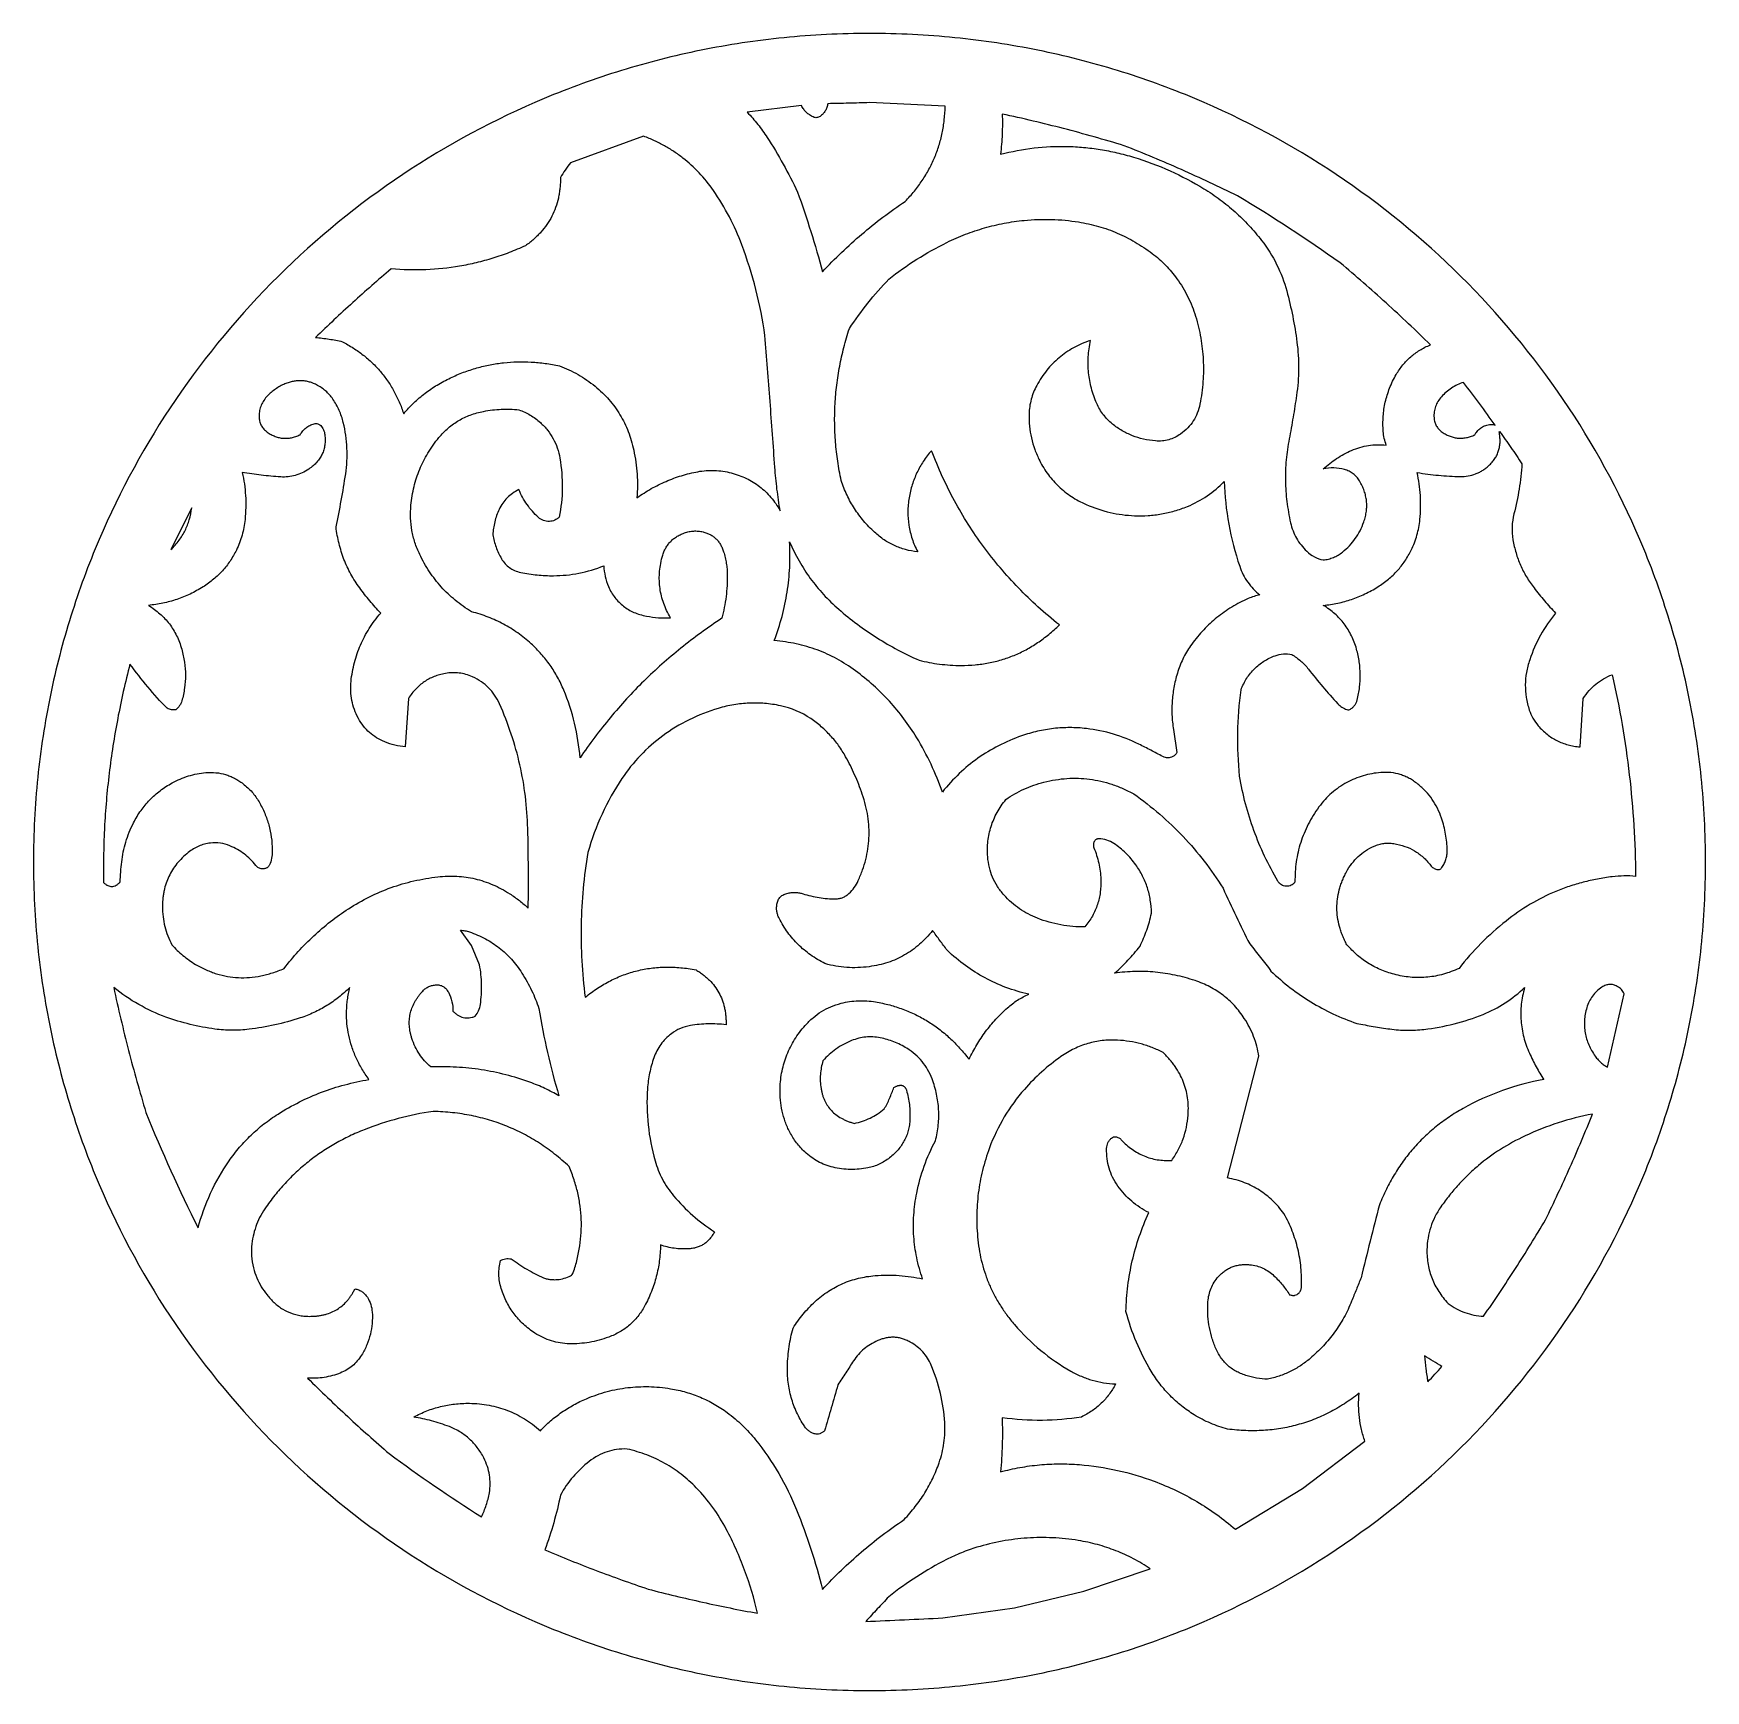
# Model space of a CAD drawing. Header units: centimetres. Extents: x -2.15 to 2.15, y -2.13 to 2.13.
import ezdxf

# ---------------------------------------------------------------- set-up
doc = ezdxf.new("R2010")
doc.units = ezdxf.units.CM
doc.header["$MEASUREMENT"] = 0
doc.layers.add('Layer 1', color=7, linetype='Continuous')

msp = doc.modelspace()

# ---------------------------------------------------------------- linework, layer by layer
at = {"layer": 'Layer 1', "color": 177}
for points, knots in [([(0, 2.13026), (0.03681, 2.13026), (0.0736, 2.12934), (0.11035, 2.1275), (0.11035, 2.1275), (0.14688, 2.12567), (0.18336, 2.12292), (0.21976, 2.11925), (0.21976, 2.11925), (0.25562, 2.11564), (0.2914, 2.11114), (0.32703, 2.10575), (0.32703, 2.10575), (0.36257, 2.10037), (0.39796, 2.09411), (0.43317, 2.08696), (0.43317, 2.08696), (0.50228, 2.07295), (0.57065, 2.05554), (0.63803, 2.03481), (0.63803, 2.03481), (0.7054, 2.01408), (0.77168, 1.99006), (0.83664, 1.96282), (0.83664, 1.96282), (0.96374, 1.90955), (1.08533, 1.84423), (1.19975, 1.76777), (1.19975, 1.76777), (1.31468, 1.69096), (1.42191, 1.60339), (1.51994, 1.50624), (1.51994, 1.50624), (1.61797, 1.40909), (1.70634, 1.30284), (1.78385, 1.18893), (1.78385, 1.18893), (1.86099, 1.07555), (1.92691, 0.95504), (1.98067, 0.8291), (1.98067, 0.8291), (2.00815, 0.76472), (2.03239, 0.69903), (2.05331, 0.63227), (2.05331, 0.63227), (2.07423, 0.5655), (2.0918, 0.49775), (2.10594, 0.42926), (2.10594, 0.42926), (2.11315, 0.39436), (2.11947, 0.35929), (2.12489, 0.32408), (2.12489, 0.32408), (2.13033, 0.28876), (2.13488, 0.25331), (2.13852, 0.21777), (2.13852, 0.21777), (2.14222, 0.1817), (2.145, 0.14555), (2.14684, 0.10934), (2.14684, 0.10934), (2.1487, 0.07292), (2.14962, 0.03646), (2.14962, 0), (2.14962, 0), (2.14962, -0.03647), (2.1487, -0.07294), (2.14684, -0.10936), (2.14684, -0.10936), (2.145, -0.14556), (2.14222, -0.18172), (2.13852, -0.21778), (2.13852, -0.21778), (2.13488, -0.25332), (2.13033, -0.28877), (2.12489, -0.32409), (2.12489, -0.32409), (2.11947, -0.3593), (2.11315, -0.39437), (2.10594, -0.42927), (2.10594, -0.42927), (2.0918, -0.49776), (2.07423, -0.56551), (2.05331, -0.63228), (2.05331, -0.63228), (2.03239, -0.69904), (2.00815, -0.76473), (1.98067, -0.82912), (1.98067, -0.82912), (1.92691, -0.95506), (1.86099, -1.07556), (1.78385, -1.18894), (1.78385, -1.18894), (1.70634, -1.30285), (1.61797, -1.40911), (1.51994, -1.50626), (1.51994, -1.50626), (1.42191, -1.6034), (1.31468, -1.69098), (1.19975, -1.76779), (1.19975, -1.76779), (1.08533, -1.84424), (0.96374, -1.90956), (0.83664, -1.96283), (0.83664, -1.96283), (0.77168, -1.99007), (0.7054, -2.01409), (0.63803, -2.03483), (0.63803, -2.03483), (0.57065, -2.05555), (0.50228, -2.07296), (0.43317, -2.08699), (0.43317, -2.08699), (0.39796, -2.09412), (0.36257, -2.10038), (0.32703, -2.10576), (0.32703, -2.10576), (0.2914, -2.11116), (0.25562, -2.11566), (0.21976, -2.11927), (0.21976, -2.11927), (0.18336, -2.12293), (0.14688, -2.12568), (0.11035, -2.12751), (0.11035, -2.12751), (0.0736, -2.12935), (0.03681, -2.13027), (0, -2.13027), (0, -2.13027), (-0.03679, -2.13027), (-0.07359, -2.12935), (-0.11034, -2.12751), (-0.11034, -2.12751), (-0.14687, -2.12568), (-0.18335, -2.12293), (-0.21975, -2.11927), (-0.21975, -2.11927), (-0.25561, -2.11566), (-0.29138, -2.11116), (-0.32702, -2.10576), (-0.32702, -2.10576), (-0.36256, -2.10038), (-0.39795, -2.09412), (-0.43316, -2.08699), (-0.43316, -2.08699), (-0.50227, -2.07296), (-0.57064, -2.05555), (-0.63801, -2.03483), (-0.63801, -2.03483), (-0.70538, -2.01409), (-0.77167, -1.99007), (-0.83663, -1.96283), (-0.83663, -1.96283), (-0.96372, -1.90956), (-1.08532, -1.84424), (-1.19973, -1.76779), (-1.19973, -1.76779), (-1.31467, -1.69098), (-1.4219, -1.6034), (-1.51993, -1.50626), (-1.51993, -1.50626), (-1.61796, -1.40911), (-1.70633, -1.30285), (-1.78383, -1.18894), (-1.78383, -1.18894), (-1.86098, -1.07556), (-1.9269, -0.95506), (-1.98066, -0.82912), (-1.98066, -0.82912), (-2.00814, -0.76473), (-2.03238, -0.69904), (-2.0533, -0.63228), (-2.0533, -0.63228), (-2.07422, -0.56551), (-2.09179, -0.49776), (-2.10593, -0.42927), (-2.10593, -0.42927), (-2.11314, -0.39437), (-2.11946, -0.3593), (-2.12488, -0.32409), (-2.12488, -0.32409), (-2.13032, -0.28877), (-2.13487, -0.25332), (-2.13851, -0.21778), (-2.13851, -0.21778), (-2.14221, -0.18172), (-2.14498, -0.14556), (-2.14683, -0.10936), (-2.14683, -0.10936), (-2.14868, -0.07294), (-2.14961, -0.03647), (-2.14961, 0), (-2.14961, 0), (-2.14961, 0.03646), (-2.14868, 0.07292), (-2.14683, 0.10934), (-2.14683, 0.10934), (-2.14498, 0.14555), (-2.14221, 0.1817), (-2.13851, 0.21777), (-2.13851, 0.21777), (-2.13487, 0.25331), (-2.13032, 0.28876), (-2.12488, 0.32408), (-2.12488, 0.32408), (-2.11946, 0.35929), (-2.11314, 0.39436), (-2.10593, 0.42926), (-2.10593, 0.42926), (-2.09179, 0.49775), (-2.07422, 0.5655), (-2.0533, 0.63227), (-2.0533, 0.63227), (-2.03238, 0.69903), (-2.00814, 0.76472), (-1.98066, 0.8291), (-1.98066, 0.8291), (-1.9269, 0.95504), (-1.86098, 1.07555), (-1.78383, 1.18893), (-1.78383, 1.18893), (-1.70633, 1.30284), (-1.61796, 1.40909), (-1.51993, 1.50624), (-1.51993, 1.50624), (-1.4219, 1.60339), (-1.31467, 1.69096), (-1.19973, 1.76777), (-1.19973, 1.76777), (-1.08532, 1.84423), (-0.96372, 1.90955), (-0.83663, 1.96282), (-0.83663, 1.96282), (-0.77167, 1.99006), (-0.70538, 2.01408), (-0.63801, 2.03481), (-0.63801, 2.03481), (-0.57064, 2.05554), (-0.50227, 2.07295), (-0.43316, 2.08696), (-0.43316, 2.08696), (-0.39795, 2.09411), (-0.36256, 2.10037), (-0.32702, 2.10575), (-0.32702, 2.10575), (-0.29138, 2.11114), (-0.25561, 2.11564), (-0.21975, 2.11925), (-0.21975, 2.11925), (-0.18335, 2.12292), (-0.14687, 2.12567), (-0.11034, 2.1275), (-0.11034, 2.1275), (-0.07359, 2.12934), (-0.03679, 2.13026), (0, 2.13026)], [0, 0, 0, 0, 0.0153846, 0.0153846, 0.0153846, 0.0153846, 0.0307692, 0.0307692, 0.0307692, 0.0307692, 0.0461538, 0.0461538, 0.0461538, 0.0461538, 0.0615385, 0.0615385, 0.0615385, 0.0615385, 0.0769231, 0.0769231, 0.0769231, 0.0769231, 0.0923077, 0.0923077, 0.0923077, 0.0923077, 0.1076923, 0.1076923, 0.1076923, 0.1076923, 0.1230769, 0.1230769, 0.1230769, 0.1230769, 0.1384615, 0.1384615, 0.1384615, 0.1384615, 0.1538462, 0.1538462, 0.1538462, 0.1538462, 0.1692308, 0.1692308, 0.1692308, 0.1692308, 0.1846154, 0.1846154, 0.1846154, 0.1846154, 0.2, 0.2, 0.2, 0.2, 0.2153846, 0.2153846, 0.2153846, 0.2153846, 0.2307692, 0.2307692, 0.2307692, 0.2307692, 0.2461538, 0.2461538, 0.2461538, 0.2461538, 0.2615385, 0.2615385, 0.2615385, 0.2615385, 0.2769231, 0.2769231, 0.2769231, 0.2769231, 0.2923077, 0.2923077, 0.2923077, 0.2923077, 0.3076923, 0.3076923, 0.3076923, 0.3076923, 0.3230769, 0.3230769, 0.3230769, 0.3230769, 0.3384615, 0.3384615, 0.3384615, 0.3384615, 0.3538462, 0.3538462, 0.3538462, 0.3538462, 0.3692308, 0.3692308, 0.3692308, 0.3692308, 0.3846154, 0.3846154, 0.3846154, 0.3846154, 0.4, 0.4, 0.4, 0.4, 0.4153846, 0.4153846, 0.4153846, 0.4153846, 0.4307692, 0.4307692, 0.4307692, 0.4307692, 0.4461538, 0.4461538, 0.4461538, 0.4461538, 0.4615385, 0.4615385, 0.4615385, 0.4615385, 0.4769231, 0.4769231, 0.4769231, 0.4769231, 0.4923077, 0.4923077, 0.4923077, 0.4923077, 0.5076923, 0.5076923, 0.5076923, 0.5076923, 0.5230769, 0.5230769, 0.5230769, 0.5230769, 0.5384615, 0.5384615, 0.5384615, 0.5384615, 0.5538462, 0.5538462, 0.5538462, 0.5538462, 0.5692308, 0.5692308, 0.5692308, 0.5692308, 0.5846154, 0.5846154, 0.5846154, 0.5846154, 0.6, 0.6, 0.6, 0.6, 0.6153846, 0.6153846, 0.6153846, 0.6153846, 0.6307692, 0.6307692, 0.6307692, 0.6307692, 0.6461538, 0.6461538, 0.6461538, 0.6461538, 0.6615385, 0.6615385, 0.6615385, 0.6615385, 0.6769231, 0.6769231, 0.6769231, 0.6769231, 0.6923077, 0.6923077, 0.6923077, 0.6923077, 0.7076923, 0.7076923, 0.7076923, 0.7076923, 0.7230769, 0.7230769, 0.7230769, 0.7230769, 0.7384615, 0.7384615, 0.7384615, 0.7384615, 0.7538462, 0.7538462, 0.7538462, 0.7538462, 0.7692308, 0.7692308, 0.7692308, 0.7692308, 0.7846154, 0.7846154, 0.7846154, 0.7846154, 0.8, 0.8, 0.8, 0.8, 0.8153846, 0.8153846, 0.8153846, 0.8153846, 0.8307692, 0.8307692, 0.8307692, 0.8307692, 0.8461538, 0.8461538, 0.8461538, 0.8461538, 0.8615385, 0.8615385, 0.8615385, 0.8615385, 0.8769231, 0.8769231, 0.8769231, 0.8769231, 0.8923077, 0.8923077, 0.8923077, 0.8923077, 0.9076923, 0.9076923, 0.9076923, 0.9076923, 0.9230769, 0.9230769, 0.9230769, 0.9230769, 0.9384615, 0.9384615, 0.9384615, 0.9384615, 0.9538462, 0.9538462, 0.9538462, 0.9538462, 0.9692308, 0.9692308, 0.9692308, 0.9692308, 1, 1, 1, 1]), ([(-0.12078, 1.51743), (-0.12998, 1.55204), (-0.13995, 1.58644), (-0.15065, 1.62063), (-0.15065, 1.62063), (-0.16137, 1.65485), (-0.17284, 1.68884), (-0.18505, 1.72257), (-0.18505, 1.72257), (-0.19653, 1.74679), (-0.20881, 1.77064), (-0.22185, 1.79406), (-0.22185, 1.79406), (-0.23491, 1.8175), (-0.24873, 1.84053), (-0.26329, 1.86308), (-0.26329, 1.86308), (-0.27072, 1.87458), (-0.2787, 1.88572), (-0.2872, 1.89647), (-0.2872, 1.89647), (-0.29572, 1.90723), (-0.30475, 1.91759), (-0.31427, 1.9275), (-0.31427, 1.9275), (-0.31427, 1.9275), (-0.17509, 1.94457), (-0.17509, 1.94457), (-0.17509, 1.94457), (-0.1734, 1.94131), (-0.17145, 1.93818), (-0.16925, 1.93522), (-0.16925, 1.93522), (-0.16718, 1.93243), (-0.16487, 1.92982), (-0.16234, 1.92741), (-0.16234, 1.92741), (-0.15982, 1.92501), (-0.15709, 1.92282), (-0.15419, 1.92087), (-0.15419, 1.92087), (-0.15112, 1.91881), (-0.1479, 1.91699), (-0.14453, 1.91545), (-0.14453, 1.91545), (-0.14302, 1.91475), (-0.14143, 1.91425), (-0.13979, 1.91393), (-0.13979, 1.91393), (-0.13838, 1.91367), (-0.13695, 1.9136), (-0.13552, 1.91374), (-0.13552, 1.91374), (-0.13409, 1.91387), (-0.1327, 1.91421), (-0.13137, 1.91474), (-0.13137, 1.91474), (-0.12983, 1.91535), (-0.12837, 1.91615), (-0.12702, 1.91712), (-0.12702, 1.91712), (-0.1243, 1.91908), (-0.12177, 1.92131), (-0.11948, 1.92376), (-0.11948, 1.92376), (-0.11734, 1.92605), (-0.11545, 1.92855), (-0.11384, 1.93123), (-0.11384, 1.93123), (-0.11223, 1.9339), (-0.11089, 1.93674), (-0.10986, 1.93969), (-0.10986, 1.93969), (-0.10873, 1.94293), (-0.10791, 1.94626), (-0.1074, 1.94966), (-0.1074, 1.94966), (-0.08941, 1.95002), (-0.07142, 1.95041), (-0.05343, 1.95086), (-0.05343, 1.95086), (-0.03562, 1.9513), (-0.0178, 1.95179), (0, 1.95234), (0, 1.95234), (0, 1.95234), (0.19447, 1.94289), (0.19447, 1.94289), (0.19447, 1.94289), (0.19421, 1.93109), (0.19342, 1.91931), (0.1921, 1.90757), (0.1921, 1.90757), (0.19086, 1.89643), (0.1891, 1.88536), (0.18683, 1.87438), (0.18683, 1.87438), (0.18456, 1.8634), (0.18176, 1.85254), (0.17845, 1.84183), (0.17845, 1.84183), (0.17519, 1.83131), (0.17143, 1.82096), (0.16716, 1.8108), (0.16716, 1.8108), (0.16289, 1.80065), (0.15813, 1.7907), (0.15289, 1.78101), (0.15289, 1.78101), (0.14754, 1.77112), (0.14173, 1.76149), (0.13546, 1.75217), (0.13546, 1.75217), (0.12919, 1.74282), (0.12249, 1.73378), (0.11538, 1.72505), (0.11538, 1.72505), (0.10789, 1.71585), (0.1, 1.70698), (0.09173, 1.69846), (0.09173, 1.69846), (0.05287, 1.67252), (0.01558, 1.64434), (-0.01996, 1.61407), (-0.01996, 1.61407), (-0.05544, 1.58384), (-0.08911, 1.55157), (-0.12078, 1.51743)], [0, 0, 0, 0, 0.030303, 0.030303, 0.030303, 0.030303, 0.0606061, 0.0606061, 0.0606061, 0.0606061, 0.0909091, 0.0909091, 0.0909091, 0.0909091, 0.1212121, 0.1212121, 0.1212121, 0.1212121, 0.1515152, 0.1515152, 0.1515152, 0.1515152, 0.1818182, 0.1818182, 0.1818182, 0.1818182, 0.2121212, 0.2121212, 0.2121212, 0.2121212, 0.2424242, 0.2424242, 0.2424242, 0.2424242, 0.2727273, 0.2727273, 0.2727273, 0.2727273, 0.3030303, 0.3030303, 0.3030303, 0.3030303, 0.3333333, 0.3333333, 0.3333333, 0.3333333, 0.3636364, 0.3636364, 0.3636364, 0.3636364, 0.3939394, 0.3939394, 0.3939394, 0.3939394, 0.4242424, 0.4242424, 0.4242424, 0.4242424, 0.4545455, 0.4545455, 0.4545455, 0.4545455, 0.4848485, 0.4848485, 0.4848485, 0.4848485, 0.5151515, 0.5151515, 0.5151515, 0.5151515, 0.5454545, 0.5454545, 0.5454545, 0.5454545, 0.5757576, 0.5757576, 0.5757576, 0.5757576, 0.6060606, 0.6060606, 0.6060606, 0.6060606, 0.6363636, 0.6363636, 0.6363636, 0.6363636, 0.6666667, 0.6666667, 0.6666667, 0.6666667, 0.6969697, 0.6969697, 0.6969697, 0.6969697, 0.7272727, 0.7272727, 0.7272727, 0.7272727, 0.7575758, 0.7575758, 0.7575758, 0.7575758, 0.7878788, 0.7878788, 0.7878788, 0.7878788, 0.8181818, 0.8181818, 0.8181818, 0.8181818, 0.8484848, 0.8484848, 0.8484848, 0.8484848, 0.8787879, 0.8787879, 0.8787879, 0.8787879, 0.9090909, 0.9090909, 0.9090909, 0.9090909, 0.9393939, 0.9393939, 0.9393939, 0.9393939, 1, 1, 1, 1]), ([(1.16657, 0.77652), (1.15864, 0.77815), (1.15098, 0.78089), (1.14382, 0.78466), (1.14382, 0.78466), (1.13668, 0.78841), (1.1301, 0.79316), (1.1243, 0.79875), (1.1243, 0.79875), (1.119, 0.80384), (1.11408, 0.8093), (1.10956, 0.81508), (1.10956, 0.81508), (1.10525, 0.82059), (1.10135, 0.82642), (1.0979, 0.8325), (1.0979, 0.8325), (1.09445, 0.83859), (1.09146, 0.84492), (1.08895, 0.85143), (1.08895, 0.85143), (1.08635, 0.85821), (1.08424, 0.86516), (1.08263, 0.87223), (1.08263, 0.87223), (1.07855, 0.89014), (1.0754, 0.90825), (1.07317, 0.92648), (1.07317, 0.92648), (1.07101, 0.94427), (1.06977, 0.96215), (1.06947, 0.98006), (1.06947, 0.98006), (1.06917, 0.99797), (1.06982, 1.01588), (1.0714, 1.03373), (1.0714, 1.03373), (1.073, 1.05189), (1.07555, 1.06996), (1.07903, 1.08787), (1.07903, 1.08787), (1.08263, 1.10647), (1.08602, 1.12511), (1.08919, 1.14378), (1.08919, 1.14378), (1.09234, 1.16237), (1.09527, 1.181), (1.09798, 1.19966), (1.09798, 1.19966), (1.10128, 1.22239), (1.10302, 1.24532), (1.10318, 1.26829), (1.10318, 1.26829), (1.10335, 1.29123), (1.10194, 1.31417), (1.09897, 1.33692), (1.09897, 1.33692), (1.09609, 1.35905), (1.09246, 1.38107), (1.08808, 1.40295), (1.08808, 1.40295), (1.08369, 1.42492), (1.07857, 1.44673), (1.07271, 1.46835), (1.07271, 1.46835), (1.06637, 1.49178), (1.05772, 1.51453), (1.04687, 1.53628), (1.04687, 1.53628), (1.036, 1.5581), (1.02299, 1.57881), (1.00804, 1.59811), (1.00804, 1.59811), (0.99771, 1.61142), (0.9868, 1.62428), (0.97532, 1.63663), (0.97532, 1.63663), (0.96405, 1.64875), (0.95223, 1.66037), (0.93989, 1.67142), (0.93989, 1.67142), (0.92755, 1.68248), (0.91472, 1.69297), (0.90141, 1.70287), (0.90141, 1.70287), (0.88791, 1.71292), (0.87396, 1.72235), (0.85961, 1.73116), (0.85961, 1.73116), (0.83166, 1.74829), (0.80262, 1.76361), (0.77266, 1.77702), (0.77266, 1.77702), (0.74216, 1.79067), (0.71081, 1.80237), (0.67881, 1.81207), (0.67881, 1.81207), (0.6646, 1.81638), (0.65024, 1.82021), (0.63577, 1.82358), (0.63577, 1.82358), (0.62175, 1.82684), (0.60762, 1.82962), (0.5934, 1.83193), (0.5934, 1.83193), (0.57918, 1.83424), (0.56489, 1.83605), (0.55055, 1.83738), (0.55055, 1.83738), (0.53638, 1.83868), (0.52217, 1.83949), (0.50795, 1.8398), (0.50795, 1.8398), (0.47964, 1.84043), (0.45131, 1.83907), (0.42319, 1.83574), (0.42319, 1.83574), (0.39411, 1.83229), (0.36529, 1.82689), (0.33695, 1.81956), (0.33695, 1.81956), (0.33897, 1.83673), (0.34035, 1.85397), (0.34108, 1.87124), (0.34108, 1.87124), (0.34181, 1.8885), (0.3419, 1.90578), (0.34135, 1.92305), (0.34135, 1.92305), (0.39419, 1.91164), (0.44679, 1.89914), (0.49911, 1.88557), (0.49911, 1.88557), (0.55143, 1.872), (0.60346, 1.85735), (0.65516, 1.84164), (0.65516, 1.84164), (0.70454, 1.8221), (0.75352, 1.80157), (0.80205, 1.78005), (0.80205, 1.78005), (0.85059, 1.75853), (0.89868, 1.73604), (0.94629, 1.71258), (0.94629, 1.71258), (1.03654, 1.65871), (1.12457, 1.60126), (1.21018, 1.5404), (1.21018, 1.5404), (1.25024, 1.50681), (1.28963, 1.47244), (1.32832, 1.4373), (1.32832, 1.4373), (1.36701, 1.40217), (1.40499, 1.36629), (1.44224, 1.32966), (1.44224, 1.32966), (1.43273, 1.32578), (1.42353, 1.32115), (1.41475, 1.31581), (1.41475, 1.31581), (1.40651, 1.31081), (1.39872, 1.30512), (1.39144, 1.29881), (1.39144, 1.29881), (1.38418, 1.2925), (1.37747, 1.28559), (1.37139, 1.27815), (1.37139, 1.27815), (1.36501, 1.27034), (1.35929, 1.26203), (1.35427, 1.2533), (1.35427, 1.2533), (1.34776, 1.24197), (1.34208, 1.2302), (1.33728, 1.21807), (1.33728, 1.21807), (1.33271, 1.20653), (1.32904, 1.19466), (1.32628, 1.18257), (1.32628, 1.18257), (1.32352, 1.17048), (1.32169, 1.15821), (1.32081, 1.14585), (1.32081, 1.14585), (1.3199, 1.13298), (1.31993, 1.12007), (1.32091, 1.10721), (1.32091, 1.10721), (1.32138, 1.10116), (1.32227, 1.09515), (1.32357, 1.08921), (1.32357, 1.08921), (1.32486, 1.08335), (1.32656, 1.07758), (1.32866, 1.07194), (1.32866, 1.07194), (1.32091, 1.07275), (1.31312, 1.07307), (1.30534, 1.0729), (1.30534, 1.0729), (1.29785, 1.07273), (1.29039, 1.07206), (1.283, 1.07092), (1.283, 1.07092), (1.27561, 1.06977), (1.2683, 1.06814), (1.26113, 1.06602), (1.26113, 1.06602), (1.25374, 1.06385), (1.24651, 1.0612), (1.23947, 1.0581), (1.23947, 1.0581), (1.22614, 1.05222), (1.2133, 1.04528), (1.20108, 1.03736), (1.20108, 1.03736), (1.18883, 1.02941), (1.17724, 1.0205), (1.16643, 1.01071), (1.16643, 1.01071), (1.17541, 1.01262), (1.1846, 1.01345), (1.19379, 1.01318), (1.19379, 1.01318), (1.20305, 1.01291), (1.21224, 1.01154), (1.22117, 1.0091), (1.22117, 1.0091), (1.22531, 1.00797), (1.22933, 1.00646), (1.23319, 1.0046), (1.23319, 1.0046), (1.23679, 1.00286), (1.24022, 1.00076), (1.24341, 0.99834), (1.24341, 0.99834), (1.2466, 0.99593), (1.24954, 0.99321), (1.25219, 0.99022), (1.25219, 0.99022), (1.25507, 0.98698), (1.25765, 0.98348), (1.25989, 0.97978), (1.25989, 0.97978), (1.26241, 0.97562), (1.26473, 0.97133), (1.26682, 0.96694), (1.26682, 0.96694), (1.26876, 0.96286), (1.27048, 0.95867), (1.27197, 0.9544), (1.27197, 0.9544), (1.27346, 0.95013), (1.27471, 0.94579), (1.2757, 0.94138), (1.2757, 0.94138), (1.27667, 0.93709), (1.27738, 0.93276), (1.27784, 0.92838), (1.27784, 0.92838), (1.2783, 0.92401), (1.2785, 0.91962), (1.27845, 0.91522), (1.27845, 0.91522), (1.27839, 0.91071), (1.27807, 0.90621), (1.2775, 0.90173), (1.2775, 0.90173), (1.27693, 0.89725), (1.27612, 0.8928), (1.27506, 0.88841), (1.27506, 0.88841), (1.27393, 0.88369), (1.27256, 0.87902), (1.27095, 0.87443), (1.27095, 0.87443), (1.26823, 0.86664), (1.26497, 0.85902), (1.26121, 0.85166), (1.26121, 0.85166), (1.25763, 0.84466), (1.25356, 0.83792), (1.24901, 0.83149), (1.24901, 0.83149), (1.24447, 0.82507), (1.23947, 0.81897), (1.23404, 0.81326), (1.23404, 0.81326), (1.22845, 0.80738), (1.22246, 0.80189), (1.21609, 0.79683), (1.21609, 0.79683), (1.21247, 0.79396), (1.20866, 0.79133), (1.20467, 0.78898), (1.20467, 0.78898), (1.20086, 0.78673), (1.19689, 0.78475), (1.19279, 0.78307), (1.19279, 0.78307), (1.18869, 0.78139), (1.18447, 0.78), (1.18016, 0.77893), (1.18016, 0.77893), (1.1757, 0.77782), (1.17115, 0.777), (1.16657, 0.77652)], [0, 0, 0, 0, 0.0128205, 0.0128205, 0.0128205, 0.0128205, 0.025641, 0.025641, 0.025641, 0.025641, 0.0384615, 0.0384615, 0.0384615, 0.0384615, 0.0512821, 0.0512821, 0.0512821, 0.0512821, 0.0641026, 0.0641026, 0.0641026, 0.0641026, 0.0769231, 0.0769231, 0.0769231, 0.0769231, 0.0897436, 0.0897436, 0.0897436, 0.0897436, 0.1025641, 0.1025641, 0.1025641, 0.1025641, 0.1153846, 0.1153846, 0.1153846, 0.1153846, 0.1282051, 0.1282051, 0.1282051, 0.1282051, 0.1410256, 0.1410256, 0.1410256, 0.1410256, 0.1538462, 0.1538462, 0.1538462, 0.1538462, 0.1666667, 0.1666667, 0.1666667, 0.1666667, 0.1794872, 0.1794872, 0.1794872, 0.1794872, 0.1923077, 0.1923077, 0.1923077, 0.1923077, 0.2051282, 0.2051282, 0.2051282, 0.2051282, 0.2179487, 0.2179487, 0.2179487, 0.2179487, 0.2307692, 0.2307692, 0.2307692, 0.2307692, 0.2435897, 0.2435897, 0.2435897, 0.2435897, 0.2564103, 0.2564103, 0.2564103, 0.2564103, 0.2692308, 0.2692308, 0.2692308, 0.2692308, 0.2820513, 0.2820513, 0.2820513, 0.2820513, 0.2948718, 0.2948718, 0.2948718, 0.2948718, 0.3076923, 0.3076923, 0.3076923, 0.3076923, 0.3205128, 0.3205128, 0.3205128, 0.3205128, 0.3333333, 0.3333333, 0.3333333, 0.3333333, 0.3461538, 0.3461538, 0.3461538, 0.3461538, 0.3589744, 0.3589744, 0.3589744, 0.3589744, 0.3717949, 0.3717949, 0.3717949, 0.3717949, 0.3846154, 0.3846154, 0.3846154, 0.3846154, 0.3974359, 0.3974359, 0.3974359, 0.3974359, 0.4102564, 0.4102564, 0.4102564, 0.4102564, 0.4230769, 0.4230769, 0.4230769, 0.4230769, 0.4358974, 0.4358974, 0.4358974, 0.4358974, 0.4487179, 0.4487179, 0.4487179, 0.4487179, 0.4615385, 0.4615385, 0.4615385, 0.4615385, 0.474359, 0.474359, 0.474359, 0.474359, 0.4871795, 0.4871795, 0.4871795, 0.4871795, 0.5, 0.5, 0.5, 0.5, 0.5128205, 0.5128205, 0.5128205, 0.5128205, 0.525641, 0.525641, 0.525641, 0.525641, 0.5384615, 0.5384615, 0.5384615, 0.5384615, 0.5512821, 0.5512821, 0.5512821, 0.5512821, 0.5641026, 0.5641026, 0.5641026, 0.5641026, 0.5769231, 0.5769231, 0.5769231, 0.5769231, 0.5897436, 0.5897436, 0.5897436, 0.5897436, 0.6025641, 0.6025641, 0.6025641, 0.6025641, 0.6153846, 0.6153846, 0.6153846, 0.6153846, 0.6282051, 0.6282051, 0.6282051, 0.6282051, 0.6410256, 0.6410256, 0.6410256, 0.6410256, 0.6538462, 0.6538462, 0.6538462, 0.6538462, 0.6666667, 0.6666667, 0.6666667, 0.6666667, 0.6794872, 0.6794872, 0.6794872, 0.6794872, 0.6923077, 0.6923077, 0.6923077, 0.6923077, 0.7051282, 0.7051282, 0.7051282, 0.7051282, 0.7179487, 0.7179487, 0.7179487, 0.7179487, 0.7307692, 0.7307692, 0.7307692, 0.7307692, 0.7435897, 0.7435897, 0.7435897, 0.7435897, 0.7564103, 0.7564103, 0.7564103, 0.7564103, 0.7692308, 0.7692308, 0.7692308, 0.7692308, 0.7820513, 0.7820513, 0.7820513, 0.7820513, 0.7948718, 0.7948718, 0.7948718, 0.7948718, 0.8076923, 0.8076923, 0.8076923, 0.8076923, 0.8205128, 0.8205128, 0.8205128, 0.8205128, 0.8333333, 0.8333333, 0.8333333, 0.8333333, 0.8461538, 0.8461538, 0.8461538, 0.8461538, 0.8589744, 0.8589744, 0.8589744, 0.8589744, 0.8717949, 0.8717949, 0.8717949, 0.8717949, 0.8846154, 0.8846154, 0.8846154, 0.8846154, 0.8974359, 0.8974359, 0.8974359, 0.8974359, 0.9102564, 0.9102564, 0.9102564, 0.9102564, 0.9230769, 0.9230769, 0.9230769, 0.9230769, 0.9358974, 0.9358974, 0.9358974, 0.9358974, 0.9487179, 0.9487179, 0.9487179, 0.9487179, 0.9615385, 0.9615385, 0.9615385, 0.9615385, 0.974359, 0.974359, 0.974359, 0.974359, 1, 1, 1, 1]), ([(-1.42427, 1.3487), (-1.3929, 1.37906), (-1.36105, 1.40892), (-1.32872, 1.43826), (-1.32872, 1.43826), (-1.29636, 1.46762), (-1.26353, 1.49645), (-1.23022, 1.52475), (-1.23022, 1.52475), (-1.20042, 1.52214), (-1.17049, 1.52142), (-1.14061, 1.52261), (-1.14061, 1.52261), (-1.11155, 1.52377), (-1.08261, 1.52683), (-1.05397, 1.53178), (-1.05397, 1.53178), (-1.03959, 1.53426), (-1.0253, 1.53721), (-1.01111, 1.54063), (-1.01111, 1.54063), (-0.99677, 1.54409), (-0.98254, 1.54801), (-0.96844, 1.55239), (-0.96844, 1.55239), (-0.95435, 1.55676), (-0.9404, 1.56159), (-0.92662, 1.56685), (-0.92662, 1.56685), (-0.91245, 1.57227), (-0.89845, 1.57812), (-0.88464, 1.5844), (-0.88464, 1.5844), (-0.88087, 1.58705), (-0.87717, 1.58981), (-0.87354, 1.59266), (-0.87354, 1.59266), (-0.87009, 1.59538), (-0.86671, 1.5982), (-0.86341, 1.6011), (-0.86341, 1.6011), (-0.86012, 1.60401), (-0.8569, 1.607), (-0.85379, 1.61009), (-0.85379, 1.61009), (-0.85077, 1.61307), (-0.84785, 1.61614), (-0.84503, 1.6193), (-0.84503, 1.6193), (-0.83941, 1.62558), (-0.83419, 1.63221), (-0.82941, 1.63914), (-0.82941, 1.63914), (-0.82476, 1.64587), (-0.82055, 1.6529), (-0.81681, 1.66017), (-0.81681, 1.66017), (-0.81308, 1.66744), (-0.80983, 1.67495), (-0.80707, 1.68264), (-0.80707, 1.68264), (-0.8042, 1.69061), (-0.80184, 1.69875), (-0.8, 1.70701), (-0.8, 1.70701), (-0.79907, 1.71116), (-0.79827, 1.71533), (-0.7976, 1.71953), (-0.7976, 1.71953), (-0.79689, 1.72389), (-0.79632, 1.72828), (-0.79586, 1.73267), (-0.79586, 1.73267), (-0.79541, 1.73707), (-0.79508, 1.74147), (-0.79487, 1.74589), (-0.79487, 1.74589), (-0.79465, 1.75053), (-0.79455, 1.75518), (-0.79457, 1.75983), (-0.79457, 1.75983), (-0.79066, 1.76637), (-0.78658, 1.77281), (-0.78234, 1.77915), (-0.78234, 1.77915), (-0.77809, 1.7855), (-0.77368, 1.79175), (-0.76911, 1.79788), (-0.76911, 1.79788), (-0.76911, 1.79788), (-0.58076, 1.86604), (-0.58076, 1.86604), (-0.58076, 1.86604), (-0.57142, 1.86251), (-0.56221, 1.85865), (-0.55315, 1.85447), (-0.55315, 1.85447), (-0.54442, 1.85045), (-0.53585, 1.8461), (-0.52745, 1.84144), (-0.52745, 1.84144), (-0.51905, 1.83677), (-0.51085, 1.83179), (-0.50283, 1.82651), (-0.50283, 1.82651), (-0.49494, 1.8213), (-0.48727, 1.81579), (-0.47981, 1.81), (-0.47981, 1.81), (-0.46499, 1.79846), (-0.45108, 1.7858), (-0.43824, 1.77213), (-0.43824, 1.77213), (-0.42487, 1.75788), (-0.41259, 1.74266), (-0.40151, 1.7266), (-0.40151, 1.7266), (-0.38641, 1.70472), (-0.37265, 1.68195), (-0.36033, 1.65841), (-0.36033, 1.65841), (-0.34819, 1.63525), (-0.33751, 1.61138), (-0.32833, 1.58692), (-0.32833, 1.58692), (-0.3142, 1.54928), (-0.30213, 1.51091), (-0.29218, 1.47198), (-0.29218, 1.47198), (-0.28221, 1.43299), (-0.27438, 1.3935), (-0.2687, 1.35367), (-0.2687, 1.35367), (-0.26426, 1.2972), (-0.25991, 1.24073), (-0.25568, 1.18425), (-0.25568, 1.18425), (-0.25145, 1.12775), (-0.24731, 1.07124), (-0.24329, 1.01473), (-0.24329, 1.01473), (-0.24195, 0.996), (-0.24013, 0.97732), (-0.23783, 0.95869), (-0.23783, 0.95869), (-0.23553, 0.94007), (-0.23274, 0.9215), (-0.22947, 0.90301), (-0.22947, 0.90301), (-0.23307, 0.90931), (-0.23695, 0.91544), (-0.2411, 0.92138), (-0.2411, 0.92138), (-0.24499, 0.92695), (-0.24916, 0.93233), (-0.25357, 0.9375), (-0.25357, 0.9375), (-0.25798, 0.94266), (-0.26265, 0.9476), (-0.26757, 0.9523), (-0.26757, 0.9523), (-0.27235, 0.95686), (-0.27736, 0.96117), (-0.28259, 0.96522), (-0.28259, 0.96522), (-0.28782, 0.96926), (-0.29326, 0.97303), (-0.29889, 0.9765), (-0.29889, 0.9765), (-0.30461, 0.98003), (-0.3105, 0.98326), (-0.31655, 0.98618), (-0.31655, 0.98618), (-0.3226, 0.9891), (-0.32879, 0.99172), (-0.33511, 0.99403), (-0.33511, 0.99403), (-0.34177, 0.99646), (-0.34856, 0.99858), (-0.35543, 1.00038), (-0.35543, 1.00038), (-0.36954, 1.00408), (-0.38401, 1.00621), (-0.3986, 1.00674), (-0.3986, 1.00674), (-0.41289, 1.00726), (-0.42719, 1.00618), (-0.44124, 1.00351), (-0.44124, 1.00351), (-0.45545, 1.00081), (-0.46951, 0.99736), (-0.48334, 0.99316), (-0.48334, 0.99316), (-0.49687, 0.98905), (-0.51017, 0.98421), (-0.52316, 0.97865), (-0.52316, 0.97865), (-0.53616, 0.97309), (-0.54884, 0.96682), (-0.56114, 0.95988), (-0.56114, 0.95988), (-0.57377, 0.95276), (-0.586, 0.94497), (-0.59779, 0.93654), (-0.59779, 0.93654), (-0.59632, 0.9567), (-0.59627, 0.97694), (-0.59766, 0.99711), (-0.59766, 0.99711), (-0.59909, 1.01781), (-0.60193, 1.03839), (-0.60619, 1.05869), (-0.60619, 1.05869), (-0.60794, 1.06703), (-0.61001, 1.07528), (-0.61242, 1.08346), (-0.61242, 1.08346), (-0.61472, 1.09125), (-0.61734, 1.09895), (-0.62028, 1.10654), (-0.62028, 1.10654), (-0.62322, 1.11413), (-0.62649, 1.12158), (-0.63008, 1.12889), (-0.63008, 1.12889), (-0.63359, 1.13605), (-0.63742, 1.14307), (-0.64155, 1.14991), (-0.64155, 1.14991), (-0.64569, 1.15674), (-0.65012, 1.16339), (-0.65484, 1.16984), (-0.65484, 1.16984), (-0.65962, 1.17637), (-0.66468, 1.18269), (-0.67001, 1.18878), (-0.67001, 1.18878), (-0.67533, 1.19487), (-0.68092, 1.20074), (-0.68675, 1.20636), (-0.68675, 1.20636), (-0.69281, 1.21221), (-0.69911, 1.21782), (-0.70563, 1.22317), (-0.70563, 1.22317), (-0.71936, 1.23442), (-0.73402, 1.24451), (-0.74945, 1.25334), (-0.74945, 1.25334), (-0.76466, 1.26203), (-0.78058, 1.26943), (-0.79704, 1.27544), (-0.79704, 1.27544), (-0.80927, 1.2781), (-0.8216, 1.28029), (-0.834, 1.282), (-0.834, 1.282), (-0.84585, 1.28364), (-0.85775, 1.28481), (-0.8697, 1.2855), (-0.8697, 1.2855), (-0.88165, 1.28618), (-0.89361, 1.28638), (-0.90557, 1.28608), (-0.90557, 1.28608), (-0.9173, 1.28579), (-0.929, 1.28499), (-0.94066, 1.28372), (-0.94066, 1.28372), (-0.95232, 1.28244), (-0.96391, 1.28066), (-0.97542, 1.2784), (-0.97542, 1.2784), (-0.98704, 1.27612), (-0.99854, 1.27335), (-1.00992, 1.27011), (-1.00992, 1.27011), (-1.0213, 1.26686), (-1.03253, 1.26314), (-1.0436, 1.25897), (-1.0436, 1.25897), (-1.05508, 1.25465), (-1.06638, 1.24987), (-1.07748, 1.24466), (-1.07748, 1.24466), (-1.08921, 1.23914), (-1.10063, 1.23301), (-1.1117, 1.22629), (-1.1117, 1.22629), (-1.12246, 1.21977), (-1.13285, 1.21267), (-1.14283, 1.20502), (-1.14283, 1.20502), (-1.1528, 1.19736), (-1.16234, 1.18918), (-1.17142, 1.18049), (-1.17142, 1.18049), (-1.18066, 1.17164), (-1.18941, 1.1623), (-1.19763, 1.15252), (-1.19763, 1.15252), (-1.19936, 1.15771), (-1.20118, 1.16286), (-1.20313, 1.16798), (-1.20313, 1.16798), (-1.20501, 1.17292), (-1.20701, 1.17783), (-1.20912, 1.18269), (-1.20912, 1.18269), (-1.21123, 1.18754), (-1.21346, 1.19235), (-1.21579, 1.19711), (-1.21579, 1.19711), (-1.21807, 1.20174), (-1.22046, 1.20632), (-1.22296, 1.21085), (-1.22296, 1.21085), (-1.22796, 1.21987), (-1.2334, 1.22865), (-1.23926, 1.23714), (-1.23926, 1.23714), (-1.24499, 1.24545), (-1.25115, 1.25347), (-1.2577, 1.26116), (-1.2577, 1.26116), (-1.26426, 1.26885), (-1.2712, 1.27621), (-1.2785, 1.28321), (-1.2785, 1.28321), (-1.28594, 1.29034), (-1.29374, 1.2971), (-1.30185, 1.30346), (-1.30185, 1.30346), (-1.30997, 1.30982), (-1.3184, 1.3158), (-1.32709, 1.32137), (-1.32709, 1.32137), (-1.33627, 1.32724), (-1.34572, 1.33271), (-1.35541, 1.33774), (-1.35541, 1.33774), (-1.36673, 1.34038), (-1.37814, 1.34262), (-1.38962, 1.34444), (-1.38962, 1.34444), (-1.40111, 1.34627), (-1.41267, 1.34769), (-1.42427, 1.3487)], [0, 0, 0, 0, 0.0113636, 0.0113636, 0.0113636, 0.0113636, 0.0227273, 0.0227273, 0.0227273, 0.0227273, 0.0340909, 0.0340909, 0.0340909, 0.0340909, 0.0454545, 0.0454545, 0.0454545, 0.0454545, 0.0568182, 0.0568182, 0.0568182, 0.0568182, 0.0681818, 0.0681818, 0.0681818, 0.0681818, 0.0795455, 0.0795455, 0.0795455, 0.0795455, 0.0909091, 0.0909091, 0.0909091, 0.0909091, 0.1022727, 0.1022727, 0.1022727, 0.1022727, 0.1136364, 0.1136364, 0.1136364, 0.1136364, 0.125, 0.125, 0.125, 0.125, 0.1363636, 0.1363636, 0.1363636, 0.1363636, 0.1477273, 0.1477273, 0.1477273, 0.1477273, 0.1590909, 0.1590909, 0.1590909, 0.1590909, 0.1704545, 0.1704545, 0.1704545, 0.1704545, 0.1818182, 0.1818182, 0.1818182, 0.1818182, 0.1931818, 0.1931818, 0.1931818, 0.1931818, 0.2045455, 0.2045455, 0.2045455, 0.2045455, 0.2159091, 0.2159091, 0.2159091, 0.2159091, 0.2272727, 0.2272727, 0.2272727, 0.2272727, 0.2386364, 0.2386364, 0.2386364, 0.2386364, 0.25, 0.25, 0.25, 0.25, 0.2613636, 0.2613636, 0.2613636, 0.2613636, 0.2727273, 0.2727273, 0.2727273, 0.2727273, 0.2840909, 0.2840909, 0.2840909, 0.2840909, 0.2954545, 0.2954545, 0.2954545, 0.2954545, 0.3068182, 0.3068182, 0.3068182, 0.3068182, 0.3181818, 0.3181818, 0.3181818, 0.3181818, 0.3295455, 0.3295455, 0.3295455, 0.3295455, 0.3409091, 0.3409091, 0.3409091, 0.3409091, 0.3522727, 0.3522727, 0.3522727, 0.3522727, 0.3636364, 0.3636364, 0.3636364, 0.3636364, 0.375, 0.375, 0.375, 0.375, 0.3863636, 0.3863636, 0.3863636, 0.3863636, 0.3977273, 0.3977273, 0.3977273, 0.3977273, 0.4090909, 0.4090909, 0.4090909, 0.4090909, 0.4204545, 0.4204545, 0.4204545, 0.4204545, 0.4318182, 0.4318182, 0.4318182, 0.4318182, 0.4431818, 0.4431818, 0.4431818, 0.4431818, 0.4545455, 0.4545455, 0.4545455, 0.4545455, 0.4659091, 0.4659091, 0.4659091, 0.4659091, 0.4772727, 0.4772727, 0.4772727, 0.4772727, 0.4886364, 0.4886364, 0.4886364, 0.4886364, 0.5, 0.5, 0.5, 0.5, 0.5113636, 0.5113636, 0.5113636, 0.5113636, 0.5227273, 0.5227273, 0.5227273, 0.5227273, 0.5340909, 0.5340909, 0.5340909, 0.5340909, 0.5454545, 0.5454545, 0.5454545, 0.5454545, 0.5568182, 0.5568182, 0.5568182, 0.5568182, 0.5681818, 0.5681818, 0.5681818, 0.5681818, 0.5795455, 0.5795455, 0.5795455, 0.5795455, 0.5909091, 0.5909091, 0.5909091, 0.5909091, 0.6022727, 0.6022727, 0.6022727, 0.6022727, 0.6136364, 0.6136364, 0.6136364, 0.6136364, 0.625, 0.625, 0.625, 0.625, 0.6363636, 0.6363636, 0.6363636, 0.6363636, 0.6477273, 0.6477273, 0.6477273, 0.6477273, 0.6590909, 0.6590909, 0.6590909, 0.6590909, 0.6704545, 0.6704545, 0.6704545, 0.6704545, 0.6818182, 0.6818182, 0.6818182, 0.6818182, 0.6931818, 0.6931818, 0.6931818, 0.6931818, 0.7045455, 0.7045455, 0.7045455, 0.7045455, 0.7159091, 0.7159091, 0.7159091, 0.7159091, 0.7272727, 0.7272727, 0.7272727, 0.7272727, 0.7386364, 0.7386364, 0.7386364, 0.7386364, 0.75, 0.75, 0.75, 0.75, 0.7613636, 0.7613636, 0.7613636, 0.7613636, 0.7727273, 0.7727273, 0.7727273, 0.7727273, 0.7840909, 0.7840909, 0.7840909, 0.7840909, 0.7954545, 0.7954545, 0.7954545, 0.7954545, 0.8068182, 0.8068182, 0.8068182, 0.8068182, 0.8181818, 0.8181818, 0.8181818, 0.8181818, 0.8295455, 0.8295455, 0.8295455, 0.8295455, 0.8409091, 0.8409091, 0.8409091, 0.8409091, 0.8522727, 0.8522727, 0.8522727, 0.8522727, 0.8636364, 0.8636364, 0.8636364, 0.8636364, 0.875, 0.875, 0.875, 0.875, 0.8863636, 0.8863636, 0.8863636, 0.8863636, 0.8977273, 0.8977273, 0.8977273, 0.8977273, 0.9090909, 0.9090909, 0.9090909, 0.9090909, 0.9204545, 0.9204545, 0.9204545, 0.9204545, 0.9318182, 0.9318182, 0.9318182, 0.9318182, 0.9431818, 0.9431818, 0.9431818, 0.9431818, 0.9545455, 0.9545455, 0.9545455, 0.9545455, 0.9659091, 0.9659091, 0.9659091, 0.9659091, 0.9772727, 0.9772727, 0.9772727, 0.9772727, 1, 1, 1, 1]), ([(0.18732, 0.17982), (0.20069, 0.1966), (0.21521, 0.21244), (0.23079, 0.22723), (0.23079, 0.22723), (0.24574, 0.24144), (0.26172, 0.25458), (0.27858, 0.26653), (0.27858, 0.26653), (0.29543, 0.27848), (0.31314, 0.28921), (0.33154, 0.29865), (0.33154, 0.29865), (0.35071, 0.30848), (0.37054, 0.31699), (0.39088, 0.32412), (0.39088, 0.32412), (0.40446, 0.32887), (0.41828, 0.33288), (0.4323, 0.33611), (0.4323, 0.33611), (0.44587, 0.33924), (0.45961, 0.3416), (0.47345, 0.34317), (0.47345, 0.34317), (0.48729, 0.34474), (0.5012, 0.34552), (0.51513, 0.3455), (0.51513, 0.3455), (0.52933, 0.34547), (0.54352, 0.34466), (0.55762, 0.34304), (0.55762, 0.34304), (0.58113, 0.34035), (0.60435, 0.33561), (0.62702, 0.32887), (0.62702, 0.32887), (0.64958, 0.32216), (0.67148, 0.31347), (0.69248, 0.30292), (0.69248, 0.30292), (0.70283, 0.29772), (0.71315, 0.29246), (0.72344, 0.28716), (0.72344, 0.28716), (0.73364, 0.28191), (0.7438, 0.2766), (0.75393, 0.27124), (0.75393, 0.27124), (0.75608, 0.27011), (0.75833, 0.26922), (0.76067, 0.26859), (0.76067, 0.26859), (0.76273, 0.26803), (0.76486, 0.26773), (0.76699, 0.2677), (0.76699, 0.2677), (0.76913, 0.26767), (0.77126, 0.26791), (0.77333, 0.26842), (0.77333, 0.26842), (0.77567, 0.26899), (0.77792, 0.26981), (0.78006, 0.27089), (0.78006, 0.27089), (0.7822, 0.27195), (0.78413, 0.2734), (0.78576, 0.27513), (0.78576, 0.27513), (0.78765, 0.27714), (0.78922, 0.27943), (0.79041, 0.28191), (0.79041, 0.28191), (0.79041, 0.28191), (0.78138, 0.34061), (0.78138, 0.34061), (0.78138, 0.34061), (0.77946, 0.35324), (0.77824, 0.36597), (0.77775, 0.37873), (0.77775, 0.37873), (0.77727, 0.39115), (0.77751, 0.40358), (0.77847, 0.41598), (0.77847, 0.41598), (0.77943, 0.42837), (0.7811, 0.44069), (0.78349, 0.45289), (0.78349, 0.45289), (0.78594, 0.4654), (0.78909, 0.47776), (0.79294, 0.48991), (0.79294, 0.48991), (0.79688, 0.50238), (0.80183, 0.51451), (0.80775, 0.52618), (0.80775, 0.52618), (0.81374, 0.538), (0.82068, 0.54933), (0.82848, 0.56005), (0.82848, 0.56005), (0.83796, 0.57306), (0.84826, 0.58545), (0.85934, 0.59714), (0.85934, 0.59714), (0.86998, 0.60837), (0.88135, 0.61889), (0.8934, 0.62861), (0.8934, 0.62861), (0.90546, 0.63833), (0.91816, 0.64724), (0.93142, 0.65527), (0.93142, 0.65527), (0.94507, 0.66355), (0.95927, 0.67093), (0.9739, 0.67738), (0.9739, 0.67738), (0.97874, 0.6795), (0.9837, 0.68135), (0.98876, 0.68288), (0.98876, 0.68288), (0.99377, 0.68439), (0.99886, 0.6856), (1.00402, 0.6865), (1.00402, 0.6865), (0.99789, 0.69126), (0.99211, 0.69647), (0.98675, 0.70207), (0.98675, 0.70207), (0.98155, 0.70748), (0.97676, 0.71326), (0.97244, 0.71939), (0.97244, 0.71939), (0.96812, 0.72551), (0.96426, 0.73194), (0.96089, 0.73862), (0.96089, 0.73862), (0.95734, 0.74567), (0.95429, 0.75297), (0.95177, 0.76044), (0.95177, 0.76044), (0.93985, 0.7958), (0.93049, 0.83196), (0.92377, 0.86864), (0.92377, 0.86864), (0.91712, 0.90492), (0.91313, 0.94163), (0.91182, 0.97848), (0.91182, 0.97848), (0.89864, 0.96461), (0.88401, 0.95217), (0.86817, 0.94138), (0.86817, 0.94138), (0.85226, 0.93056), (0.83525, 0.92144), (0.8174, 0.91417), (0.8174, 0.91417), (0.80654, 0.90975), (0.79545, 0.9059), (0.78418, 0.90265), (0.78418, 0.90265), (0.77316, 0.89947), (0.76199, 0.89688), (0.75069, 0.8949), (0.75069, 0.8949), (0.7394, 0.89292), (0.72801, 0.89155), (0.71656, 0.89079), (0.71656, 0.89079), (0.70485, 0.89002), (0.69312, 0.88986), (0.68139, 0.89032), (0.68139, 0.89032), (0.66024, 0.89115), (0.63923, 0.89398), (0.61863, 0.89878), (0.61863, 0.89878), (0.59754, 0.90371), (0.57696, 0.91056), (0.55715, 0.91927), (0.55715, 0.91927), (0.55043, 0.92223), (0.54384, 0.92546), (0.53739, 0.92894), (0.53739, 0.92894), (0.53124, 0.93225), (0.52523, 0.93582), (0.51939, 0.93964), (0.51939, 0.93964), (0.51354, 0.94345), (0.50787, 0.94753), (0.50239, 0.95183), (0.50239, 0.95183), (0.49702, 0.95605), (0.49184, 0.96051), (0.48686, 0.96519), (0.48686, 0.96519), (0.47699, 0.97448), (0.46798, 0.98462), (0.45993, 0.99551), (0.45993, 0.99551), (0.45144, 1.00697), (0.44395, 1.01913), (0.43754, 1.03184), (0.43754, 1.03184), (0.43278, 1.04129), (0.42859, 1.05101), (0.425, 1.06095), (0.425, 1.06095), (0.42151, 1.07057), (0.41864, 1.08041), (0.41639, 1.09038), (0.41639, 1.09038), (0.41413, 1.10037), (0.4125, 1.11048), (0.41151, 1.12066), (0.41151, 1.12066), (0.41048, 1.13112), (0.4101, 1.14164), (0.41034, 1.15216), (0.41034, 1.15216), (0.41065, 1.16483), (0.41246, 1.17741), (0.41574, 1.18967), (0.41574, 1.18967), (0.41907, 1.20208), (0.42385, 1.21406), (0.42998, 1.22538), (0.42998, 1.22538), (0.43377, 1.23236), (0.43787, 1.23918), (0.44227, 1.24581), (0.44227, 1.24581), (0.44646, 1.25212), (0.45094, 1.25823), (0.4557, 1.26413), (0.4557, 1.26413), (0.46046, 1.27002), (0.46551, 1.27567), (0.47082, 1.28108), (0.47082, 1.28108), (0.47606, 1.28641), (0.48155, 1.29148), (0.48729, 1.29628), (0.48729, 1.29628), (0.49302, 1.30107), (0.499, 1.30559), (0.50518, 1.30981), (0.50518, 1.30981), (0.5115, 1.31412), (0.51804, 1.31813), (0.52475, 1.32183), (0.52475, 1.32183), (0.53146, 1.32553), (0.53835, 1.32892), (0.54538, 1.33199), (0.54538, 1.33199), (0.55281, 1.33525), (0.56039, 1.33818), (0.56808, 1.34078), (0.56808, 1.34078), (0.56662, 1.3337), (0.56542, 1.32658), (0.56448, 1.31942), (0.56448, 1.31942), (0.56357, 1.31256), (0.56292, 1.30567), (0.56253, 1.29877), (0.56253, 1.29877), (0.56214, 1.29186), (0.56201, 1.28494), (0.56215, 1.27803), (0.56215, 1.27803), (0.56229, 1.27126), (0.56269, 1.2645), (0.56337, 1.25777), (0.56337, 1.25777), (0.5647, 1.24437), (0.5671, 1.2311), (0.57054, 1.21808), (0.57054, 1.21808), (0.57408, 1.20468), (0.57865, 1.19156), (0.58421, 1.17884), (0.58421, 1.17884), (0.58869, 1.1686), (0.5944, 1.15893), (0.60121, 1.15005), (0.60121, 1.15005), (0.60802, 1.14115), (0.61589, 1.13311), (0.62465, 1.12608), (0.62465, 1.12608), (0.63255, 1.11975), (0.64091, 1.11401), (0.64966, 1.10891), (0.64966, 1.10891), (0.65815, 1.10396), (0.66702, 1.09968), (0.67618, 1.09608), (0.67618, 1.09608), (0.68534, 1.09248), (0.69476, 1.08956), (0.70436, 1.08738), (0.70436, 1.08738), (0.71457, 1.08505), (0.72492, 1.08346), (0.73535, 1.08259), (0.73535, 1.08259), (0.74124, 1.0821), (0.74716, 1.08212), (0.75305, 1.08264), (0.75305, 1.08264), (0.75855, 1.08311), (0.76399, 1.08409), (0.76932, 1.08556), (0.76932, 1.08556), (0.77463, 1.08703), (0.77981, 1.08897), (0.78477, 1.09138), (0.78477, 1.09138), (0.79005, 1.09394), (0.79509, 1.09695), (0.79984, 1.10037), (0.79984, 1.10037), (0.80649, 1.10515), (0.81269, 1.11052), (0.81836, 1.1164), (0.81836, 1.1164), (0.82362, 1.12185), (0.82832, 1.12779), (0.83243, 1.13414), (0.83243, 1.13414), (0.83651, 1.14048), (0.83998, 1.14721), (0.84275, 1.15422), (0.84275, 1.15422), (0.84572, 1.16173), (0.848, 1.16949), (0.84954, 1.1774), (0.84954, 1.1774), (0.85328, 1.19648), (0.85586, 1.21575), (0.8573, 1.23513), (0.8573, 1.23513), (0.85869, 1.25382), (0.85893, 1.27258), (0.85799, 1.29129), (0.85799, 1.29129), (0.85707, 1.31), (0.85498, 1.32864), (0.85173, 1.3471), (0.85173, 1.3471), (0.84841, 1.36599), (0.84395, 1.38467), (0.83836, 1.40302), (0.83836, 1.40302), (0.83309, 1.42034), (0.8264, 1.43721), (0.81835, 1.45345), (0.81835, 1.45345), (0.81037, 1.46957), (0.80106, 1.485), (0.79051, 1.49961), (0.79051, 1.49961), (0.78166, 1.51186), (0.7719, 1.52344), (0.7613, 1.53425), (0.7613, 1.53425), (0.75057, 1.5452), (0.73904, 1.55536), (0.7268, 1.56463), (0.7268, 1.56463), (0.71274, 1.57528), (0.69805, 1.58508), (0.6828, 1.59398), (0.6828, 1.59398), (0.66808, 1.60256), (0.65283, 1.61024), (0.63714, 1.61695), (0.63714, 1.61695), (0.62145, 1.62365), (0.60536, 1.62938), (0.58894, 1.63409), (0.58894, 1.63409), (0.57209, 1.63892), (0.55496, 1.64274), (0.53764, 1.6455), (0.53764, 1.6455), (0.51453, 1.64919), (0.49121, 1.65139), (0.46782, 1.65209), (0.46782, 1.65209), (0.44447, 1.65278), (0.4211, 1.65196), (0.39786, 1.64964), (0.39786, 1.64964), (0.38044, 1.6479), (0.36312, 1.6454), (0.34592, 1.64213), (0.34592, 1.64213), (0.32904, 1.63892), (0.3123, 1.63495), (0.29578, 1.63024), (0.29578, 1.63024), (0.27925, 1.62553), (0.26296, 1.62006), (0.24694, 1.61389), (0.24694, 1.61389), (0.23067, 1.60761), (0.21471, 1.60061), (0.19908, 1.59292), (0.19908, 1.59292), (0.1725, 1.57984), (0.14664, 1.56538), (0.12162, 1.54957), (0.12162, 1.54957), (0.09665, 1.53381), (0.07255, 1.51674), (0.04943, 1.49844), (0.04943, 1.49844), (0.0308, 1.47872), (0.01302, 1.45824), (-0.00388, 1.43704), (-0.00388, 1.43704), (-0.02075, 1.41589), (-0.03672, 1.39403), (-0.05174, 1.37155), (-0.05174, 1.37155), (-0.05699, 1.35552), (-0.06173, 1.33934), (-0.06595, 1.32302), (-0.06595, 1.32302), (-0.07005, 1.30711), (-0.07364, 1.29106), (-0.0767, 1.27492), (-0.0767, 1.27492), (-0.07977, 1.25878), (-0.08229, 1.24255), (-0.08427, 1.22625), (-0.08427, 1.22625), (-0.08624, 1.21008), (-0.08766, 1.19385), (-0.08853, 1.17759), (-0.08853, 1.17759), (-0.08941, 1.16132), (-0.08974, 1.14503), (-0.08952, 1.12875), (-0.08952, 1.12875), (-0.0893, 1.11232), (-0.08854, 1.0959), (-0.08723, 1.07952), (-0.08723, 1.07952), (-0.08591, 1.06313), (-0.08407, 1.0468), (-0.0817, 1.03053), (-0.0817, 1.03053), (-0.07925, 1.01384), (-0.07628, 0.99723), (-0.07279, 0.98073), (-0.07279, 0.98073), (-0.06853, 0.96785), (-0.06347, 0.95526), (-0.05766, 0.943), (-0.05766, 0.943), (-0.05202, 0.93117), (-0.04563, 0.91969), (-0.03852, 0.90866), (-0.03852, 0.90866), (-0.03141, 0.89763), (-0.02359, 0.88706), (-0.01511, 0.87703), (-0.01511, 0.87703), (-0.00637, 0.86668), (0.00301, 0.85688), (0.01298, 0.84769), (0.01298, 0.84769), (0.02073, 0.84055), (0.02901, 0.83402), (0.03779, 0.82816), (0.03779, 0.82816), (0.04614, 0.82257), (0.05495, 0.81766), (0.06412, 0.81349), (0.06412, 0.81349), (0.07329, 0.80932), (0.08279, 0.8059), (0.09252, 0.80325), (0.09252, 0.80325), (0.1028, 0.80045), (0.11329, 0.79844), (0.12388, 0.79724), (0.12388, 0.79724), (0.12104, 0.80282), (0.11841, 0.8085), (0.11599, 0.81426), (0.11599, 0.81426), (0.11367, 0.81979), (0.11157, 0.82541), (0.10969, 0.8311), (0.10969, 0.8311), (0.10781, 0.83678), (0.10616, 0.84254), (0.10475, 0.84836), (0.10475, 0.84836), (0.10337, 0.85407), (0.10222, 0.85983), (0.1013, 0.86563), (0.1013, 0.86563), (0.09948, 0.87715), (0.09863, 0.88881), (0.09873, 0.90048), (0.09873, 0.90048), (0.09884, 0.91261), (0.09991, 0.92472), (0.10193, 0.93669), (0.10193, 0.93669), (0.10385, 0.94801), (0.10652, 0.95918), (0.10995, 0.97013), (0.10995, 0.97013), (0.11326, 0.9807), (0.11731, 0.99103), (0.12207, 1.00103), (0.12207, 1.00103), (0.12683, 1.01103), (0.13229, 1.0207), (0.13841, 1.02995), (0.13841, 1.02995), (0.14478, 1.03958), (0.15179, 1.04878), (0.15939, 1.05748), (0.15939, 1.05748), (0.16794, 1.03512), (0.17722, 1.01305), (0.1872, 0.99129), (0.1872, 0.99129), (0.19693, 0.97011), (0.20735, 0.94926), (0.21847, 0.92877), (0.21847, 0.92877), (0.22958, 0.90827), (0.24139, 0.88816), (0.25387, 0.86846), (0.25387, 0.86846), (0.26623, 0.84895), (0.27927, 0.82986), (0.29295, 0.81123), (0.29295, 0.81123), (0.30663, 0.7926), (0.32094, 0.77444), (0.33587, 0.75677), (0.33587, 0.75677), (0.35093, 0.73895), (0.3666, 0.72165), (0.38284, 0.70488), (0.38284, 0.70488), (0.39909, 0.68811), (0.41589, 0.67188), (0.43322, 0.65621), (0.43322, 0.65621), (0.45101, 0.64013), (0.46933, 0.62462), (0.48814, 0.60971), (0.48814, 0.60971), (0.48371, 0.60536), (0.47916, 0.60109), (0.47454, 0.59693), (0.47454, 0.59693), (0.47007, 0.59291), (0.46552, 0.589), (0.46087, 0.58519), (0.46087, 0.58519), (0.45623, 0.58137), (0.45149, 0.57767), (0.44667, 0.57408), (0.44667, 0.57408), (0.44198, 0.57059), (0.43722, 0.56721), (0.43237, 0.56394), (0.43237, 0.56394), (0.42269, 0.55743), (0.41269, 0.5514), (0.40241, 0.54586), (0.40241, 0.54586), (0.39241, 0.5405), (0.38214, 0.53563), (0.37165, 0.53129), (0.37165, 0.53129), (0.36116, 0.52696), (0.35045, 0.52317), (0.33955, 0.51993), (0.33955, 0.51993), (0.32852, 0.51665), (0.31732, 0.51393), (0.306, 0.51177), (0.306, 0.51177), (0.29468, 0.50963), (0.28327, 0.50803), (0.27179, 0.50699), (0.27179, 0.50699), (0.2597, 0.50589), (0.24756, 0.50535), (0.23542, 0.50538), (0.23542, 0.50538), (0.21697, 0.50542), (0.19854, 0.50659), (0.18023, 0.50888), (0.18023, 0.50888), (0.16241, 0.51109), (0.14474, 0.51443), (0.12735, 0.51886), (0.12735, 0.51886), (0.08998, 0.53526), (0.05393, 0.55447), (0.01951, 0.5763), (0.01951, 0.5763), (-0.01517, 0.59829), (-0.04812, 0.62285), (-0.07906, 0.64977), (-0.07906, 0.64977), (-0.09285, 0.66177), (-0.10597, 0.67451), (-0.11834, 0.68795), (-0.11834, 0.68795), (-0.1304, 0.70104), (-0.14171, 0.7148), (-0.15219, 0.72917), (-0.15219, 0.72917), (-0.16267, 0.74353), (-0.17232, 0.75847), (-0.18111, 0.77392), (-0.18111, 0.77392), (-0.19011, 0.78976), (-0.19821, 0.80608), (-0.2054, 0.82281), (-0.2054, 0.82281), (-0.20422, 0.80108), (-0.20417, 0.77929), (-0.20523, 0.75755), (-0.20523, 0.75755), (-0.20628, 0.73625), (-0.20845, 0.71503), (-0.21174, 0.69396), (-0.21174, 0.69396), (-0.21502, 0.67289), (-0.21941, 0.652), (-0.22489, 0.63139), (-0.22489, 0.63139), (-0.23049, 0.6103), (-0.23718, 0.58952), (-0.24492, 0.56911), (-0.24492, 0.56911), (-0.23522, 0.56834), (-0.22554, 0.56724), (-0.21591, 0.56583), (-0.21591, 0.56583), (-0.2066, 0.56446), (-0.19733, 0.56278), (-0.18814, 0.56078), (-0.18814, 0.56078), (-0.17895, 0.55879), (-0.16982, 0.55647), (-0.16079, 0.55384), (-0.16079, 0.55384), (-0.1519, 0.55124), (-0.14311, 0.54833), (-0.13442, 0.54512), (-0.13442, 0.54512), (-0.11714, 0.53871), (-0.10034, 0.53109), (-0.08416, 0.5223), (-0.08416, 0.5223), (-0.06748, 0.51324), (-0.05145, 0.50304), (-0.0362, 0.49177), (-0.0362, 0.49177), (-0.02019, 0.47994), (-0.00476, 0.46736), (0.01004, 0.45408), (0.01004, 0.45408), (0.02449, 0.4411), (0.03829, 0.42742), (0.05139, 0.4131), (0.05139, 0.4131), (0.06449, 0.39878), (0.07687, 0.38384), (0.08849, 0.36831), (0.08849, 0.36831), (0.10028, 0.35257), (0.11129, 0.33625), (0.12148, 0.31944), (0.12148, 0.31944), (0.13489, 0.29733), (0.14713, 0.27453), (0.15816, 0.25116), (0.15816, 0.25116), (0.16912, 0.22789), (0.17885, 0.20409), (0.18732, 0.17982)], [0, 0, 0, 0, 0.0056818, 0.0056818, 0.0056818, 0.0056818, 0.0113636, 0.0113636, 0.0113636, 0.0113636, 0.0170455, 0.0170455, 0.0170455, 0.0170455, 0.0227273, 0.0227273, 0.0227273, 0.0227273, 0.0284091, 0.0284091, 0.0284091, 0.0284091, 0.0340909, 0.0340909, 0.0340909, 0.0340909, 0.0397727, 0.0397727, 0.0397727, 0.0397727, 0.0454545, 0.0454545, 0.0454545, 0.0454545, 0.0511364, 0.0511364, 0.0511364, 0.0511364, 0.0568182, 0.0568182, 0.0568182, 0.0568182, 0.0625, 0.0625, 0.0625, 0.0625, 0.0681818, 0.0681818, 0.0681818, 0.0681818, 0.0738636, 0.0738636, 0.0738636, 0.0738636, 0.0795455, 0.0795455, 0.0795455, 0.0795455, 0.0852273, 0.0852273, 0.0852273, 0.0852273, 0.0909091, 0.0909091, 0.0909091, 0.0909091, 0.0965909, 0.0965909, 0.0965909, 0.0965909, 0.1022727, 0.1022727, 0.1022727, 0.1022727, 0.1079545, 0.1079545, 0.1079545, 0.1079545, 0.1136364, 0.1136364, 0.1136364, 0.1136364, 0.1193182, 0.1193182, 0.1193182, 0.1193182, 0.125, 0.125, 0.125, 0.125, 0.1306818, 0.1306818, 0.1306818, 0.1306818, 0.1363636, 0.1363636, 0.1363636, 0.1363636, 0.1420455, 0.1420455, 0.1420455, 0.1420455, 0.1477273, 0.1477273, 0.1477273, 0.1477273, 0.1534091, 0.1534091, 0.1534091, 0.1534091, 0.1590909, 0.1590909, 0.1590909, 0.1590909, 0.1647727, 0.1647727, 0.1647727, 0.1647727, 0.1704545, 0.1704545, 0.1704545, 0.1704545, 0.1761364, 0.1761364, 0.1761364, 0.1761364, 0.1818182, 0.1818182, 0.1818182, 0.1818182, 0.1875, 0.1875, 0.1875, 0.1875, 0.1931818, 0.1931818, 0.1931818, 0.1931818, 0.1988636, 0.1988636, 0.1988636, 0.1988636, 0.2045455, 0.2045455, 0.2045455, 0.2045455, 0.2102273, 0.2102273, 0.2102273, 0.2102273, 0.2159091, 0.2159091, 0.2159091, 0.2159091, 0.2215909, 0.2215909, 0.2215909, 0.2215909, 0.2272727, 0.2272727, 0.2272727, 0.2272727, 0.2329545, 0.2329545, 0.2329545, 0.2329545, 0.2386364, 0.2386364, 0.2386364, 0.2386364, 0.2443182, 0.2443182, 0.2443182, 0.2443182, 0.25, 0.25, 0.25, 0.25, 0.2556818, 0.2556818, 0.2556818, 0.2556818, 0.2613636, 0.2613636, 0.2613636, 0.2613636, 0.2670455, 0.2670455, 0.2670455, 0.2670455, 0.2727273, 0.2727273, 0.2727273, 0.2727273, 0.2784091, 0.2784091, 0.2784091, 0.2784091, 0.2840909, 0.2840909, 0.2840909, 0.2840909, 0.2897727, 0.2897727, 0.2897727, 0.2897727, 0.2954545, 0.2954545, 0.2954545, 0.2954545, 0.3011364, 0.3011364, 0.3011364, 0.3011364, 0.3068182, 0.3068182, 0.3068182, 0.3068182, 0.3125, 0.3125, 0.3125, 0.3125, 0.3181818, 0.3181818, 0.3181818, 0.3181818, 0.3238636, 0.3238636, 0.3238636, 0.3238636, 0.3295455, 0.3295455, 0.3295455, 0.3295455, 0.3352273, 0.3352273, 0.3352273, 0.3352273, 0.3409091, 0.3409091, 0.3409091, 0.3409091, 0.3465909, 0.3465909, 0.3465909, 0.3465909, 0.3522727, 0.3522727, 0.3522727, 0.3522727, 0.3579545, 0.3579545, 0.3579545, 0.3579545, 0.3636364, 0.3636364, 0.3636364, 0.3636364, 0.3693182, 0.3693182, 0.3693182, 0.3693182, 0.375, 0.375, 0.375, 0.375, 0.3806818, 0.3806818, 0.3806818, 0.3806818, 0.3863636, 0.3863636, 0.3863636, 0.3863636, 0.3920455, 0.3920455, 0.3920455, 0.3920455, 0.3977273, 0.3977273, 0.3977273, 0.3977273, 0.4034091, 0.4034091, 0.4034091, 0.4034091, 0.4090909, 0.4090909, 0.4090909, 0.4090909, 0.4147727, 0.4147727, 0.4147727, 0.4147727, 0.4204545, 0.4204545, 0.4204545, 0.4204545, 0.4261364, 0.4261364, 0.4261364, 0.4261364, 0.4318182, 0.4318182, 0.4318182, 0.4318182, 0.4375, 0.4375, 0.4375, 0.4375, 0.4431818, 0.4431818, 0.4431818, 0.4431818, 0.4488636, 0.4488636, 0.4488636, 0.4488636, 0.4545455, 0.4545455, 0.4545455, 0.4545455, 0.4602273, 0.4602273, 0.4602273, 0.4602273, 0.4659091, 0.4659091, 0.4659091, 0.4659091, 0.4715909, 0.4715909, 0.4715909, 0.4715909, 0.4772727, 0.4772727, 0.4772727, 0.4772727, 0.4829545, 0.4829545, 0.4829545, 0.4829545, 0.4886364, 0.4886364, 0.4886364, 0.4886364, 0.4943182, 0.4943182, 0.4943182, 0.4943182, 0.5, 0.5, 0.5, 0.5, 0.5056818, 0.5056818, 0.5056818, 0.5056818, 0.5113636, 0.5113636, 0.5113636, 0.5113636, 0.5170455, 0.5170455, 0.5170455, 0.5170455, 0.5227273, 0.5227273, 0.5227273, 0.5227273, 0.5284091, 0.5284091, 0.5284091, 0.5284091, 0.5340909, 0.5340909, 0.5340909, 0.5340909, 0.5397727, 0.5397727, 0.5397727, 0.5397727, 0.5454545, 0.5454545, 0.5454545, 0.5454545, 0.5511364, 0.5511364, 0.5511364, 0.5511364, 0.5568182, 0.5568182, 0.5568182, 0.5568182, 0.5625, 0.5625, 0.5625, 0.5625, 0.5681818, 0.5681818, 0.5681818, 0.5681818, 0.5738636, 0.5738636, 0.5738636, 0.5738636, 0.5795455, 0.5795455, 0.5795455, 0.5795455, 0.5852273, 0.5852273, 0.5852273, 0.5852273, 0.5909091, 0.5909091, 0.5909091, 0.5909091, 0.5965909, 0.5965909, 0.5965909, 0.5965909, 0.6022727, 0.6022727, 0.6022727, 0.6022727, 0.6079545, 0.6079545, 0.6079545, 0.6079545, 0.6136364, 0.6136364, 0.6136364, 0.6136364, 0.6193182, 0.6193182, 0.6193182, 0.6193182, 0.625, 0.625, 0.625, 0.625, 0.6306818, 0.6306818, 0.6306818, 0.6306818, 0.6363636, 0.6363636, 0.6363636, 0.6363636, 0.6420455, 0.6420455, 0.6420455, 0.6420455, 0.6477273, 0.6477273, 0.6477273, 0.6477273, 0.6534091, 0.6534091, 0.6534091, 0.6534091, 0.6590909, 0.6590909, 0.6590909, 0.6590909, 0.6647727, 0.6647727, 0.6647727, 0.6647727, 0.6704545, 0.6704545, 0.6704545, 0.6704545, 0.6761364, 0.6761364, 0.6761364, 0.6761364, 0.6818182, 0.6818182, 0.6818182, 0.6818182, 0.6875, 0.6875, 0.6875, 0.6875, 0.6931818, 0.6931818, 0.6931818, 0.6931818, 0.6988636, 0.6988636, 0.6988636, 0.6988636, 0.7045455, 0.7045455, 0.7045455, 0.7045455, 0.7102273, 0.7102273, 0.7102273, 0.7102273, 0.7159091, 0.7159091, 0.7159091, 0.7159091, 0.7215909, 0.7215909, 0.7215909, 0.7215909, 0.7272727, 0.7272727, 0.7272727, 0.7272727, 0.7329545, 0.7329545, 0.7329545, 0.7329545, 0.7386364, 0.7386364, 0.7386364, 0.7386364, 0.7443182, 0.7443182, 0.7443182, 0.7443182, 0.75, 0.75, 0.75, 0.75, 0.7556818, 0.7556818, 0.7556818, 0.7556818, 0.7613636, 0.7613636, 0.7613636, 0.7613636, 0.7670455, 0.7670455, 0.7670455, 0.7670455, 0.7727273, 0.7727273, 0.7727273, 0.7727273, 0.7784091, 0.7784091, 0.7784091, 0.7784091, 0.7840909, 0.7840909, 0.7840909, 0.7840909, 0.7897727, 0.7897727, 0.7897727, 0.7897727, 0.7954545, 0.7954545, 0.7954545, 0.7954545, 0.8011364, 0.8011364, 0.8011364, 0.8011364, 0.8068182, 0.8068182, 0.8068182, 0.8068182, 0.8125, 0.8125, 0.8125, 0.8125, 0.8181818, 0.8181818, 0.8181818, 0.8181818, 0.8238636, 0.8238636, 0.8238636, 0.8238636, 0.8295455, 0.8295455, 0.8295455, 0.8295455, 0.8352273, 0.8352273, 0.8352273, 0.8352273, 0.8409091, 0.8409091, 0.8409091, 0.8409091, 0.8465909, 0.8465909, 0.8465909, 0.8465909, 0.8522727, 0.8522727, 0.8522727, 0.8522727, 0.8579545, 0.8579545, 0.8579545, 0.8579545, 0.8636364, 0.8636364, 0.8636364, 0.8636364, 0.8693182, 0.8693182, 0.8693182, 0.8693182, 0.875, 0.875, 0.875, 0.875, 0.8806818, 0.8806818, 0.8806818, 0.8806818, 0.8863636, 0.8863636, 0.8863636, 0.8863636, 0.8920455, 0.8920455, 0.8920455, 0.8920455, 0.8977273, 0.8977273, 0.8977273, 0.8977273, 0.9034091, 0.9034091, 0.9034091, 0.9034091, 0.9090909, 0.9090909, 0.9090909, 0.9090909, 0.9147727, 0.9147727, 0.9147727, 0.9147727, 0.9204545, 0.9204545, 0.9204545, 0.9204545, 0.9261364, 0.9261364, 0.9261364, 0.9261364, 0.9318182, 0.9318182, 0.9318182, 0.9318182, 0.9375, 0.9375, 0.9375, 0.9375, 0.9431818, 0.9431818, 0.9431818, 0.9431818, 0.9488636, 0.9488636, 0.9488636, 0.9488636, 0.9545455, 0.9545455, 0.9545455, 0.9545455, 0.9602273, 0.9602273, 0.9602273, 0.9602273, 0.9659091, 0.9659091, 0.9659091, 0.9659091, 0.9715909, 0.9715909, 0.9715909, 0.9715909, 0.9772727, 0.9772727, 0.9772727, 0.9772727, 0.9829545, 0.9829545, 0.9829545, 0.9829545, 0.9886364, 0.9886364, 0.9886364, 0.9886364, 1, 1, 1, 1]), ([(-1.96933, -0.05291), (-1.97016, -0.00606), (-1.96937, 0.04081), (-1.96696, 0.0876), (-1.96696, 0.0876), (-1.96454, 0.13463), (-1.9605, 0.18156), (-1.95486, 0.22831), (-1.95486, 0.22831), (-1.95203, 0.25171), (-1.94881, 0.27507), (-1.94519, 0.29836), (-1.94519, 0.29836), (-1.94154, 0.32188), (-1.93748, 0.34533), (-1.93304, 0.36871), (-1.93304, 0.36871), (-1.92859, 0.39208), (-1.92375, 0.41539), (-1.91853, 0.43861), (-1.91853, 0.43861), (-1.91323, 0.46215), (-1.90755, 0.4856), (-1.90148, 0.50896), (-1.90148, 0.50896), (-1.88683, 0.48887), (-1.8715, 0.46928), (-1.85552, 0.45023), (-1.85552, 0.45023), (-1.83969, 0.43136), (-1.82323, 0.41303), (-1.80615, 0.39527), (-1.80615, 0.39527), (-1.80417, 0.39438), (-1.80213, 0.3936), (-1.80005, 0.39296), (-1.80005, 0.39296), (-1.79821, 0.39238), (-1.79634, 0.39194), (-1.79443, 0.39163), (-1.79443, 0.39163), (-1.79253, 0.39133), (-1.79062, 0.39116), (-1.78869, 0.39114), (-1.78869, 0.39114), (-1.78685, 0.39112), (-1.78502, 0.39125), (-1.7832, 0.39153), (-1.7832, 0.39153), (-1.7795, 0.39452), (-1.77628, 0.39803), (-1.77365, 0.40197), (-1.77365, 0.40197), (-1.77113, 0.40572), (-1.76923, 0.40984), (-1.76801, 0.41418), (-1.76801, 0.41418), (-1.76494, 0.42511), (-1.76261, 0.43624), (-1.76105, 0.44748), (-1.76105, 0.44748), (-1.75954, 0.45841), (-1.7588, 0.46943), (-1.75884, 0.48045), (-1.75884, 0.48045), (-1.75888, 0.49148), (-1.75968, 0.5025), (-1.76125, 0.51342), (-1.76125, 0.51342), (-1.76289, 0.52486), (-1.7653, 0.53619), (-1.76845, 0.54732), (-1.76845, 0.54732), (-1.77017, 0.5534), (-1.77215, 0.55942), (-1.77441, 0.56534), (-1.77441, 0.56534), (-1.77654, 0.57094), (-1.77893, 0.57644), (-1.78156, 0.58182), (-1.78156, 0.58182), (-1.78421, 0.5872), (-1.7871, 0.59246), (-1.79025, 0.59756), (-1.79025, 0.59756), (-1.79333, 0.60256), (-1.79665, 0.60741), (-1.80021, 0.61208), (-1.80021, 0.61208), (-1.80377, 0.61676), (-1.80755, 0.62126), (-1.81155, 0.62557), (-1.81155, 0.62557), (-1.81562, 0.62994), (-1.8199, 0.63413), (-1.82437, 0.6381), (-1.82437, 0.6381), (-1.82885, 0.64207), (-1.83351, 0.64584), (-1.83834, 0.64937), (-1.83834, 0.64937), (-1.84342, 0.6531), (-1.84867, 0.6566), (-1.85407, 0.65987), (-1.85407, 0.65987), (-1.84153, 0.66099), (-1.82906, 0.66285), (-1.81674, 0.66542), (-1.81674, 0.66542), (-1.80469, 0.66795), (-1.7928, 0.67119), (-1.78114, 0.67512), (-1.78114, 0.67512), (-1.76948, 0.67907), (-1.75807, 0.68369), (-1.74697, 0.68899), (-1.74697, 0.68899), (-1.73547, 0.69447), (-1.7243, 0.7006), (-1.71352, 0.70735), (-1.71352, 0.70735), (-1.70409, 0.71326), (-1.69508, 0.71979), (-1.68654, 0.7269), (-1.68654, 0.7269), (-1.6784, 0.73368), (-1.67075, 0.74102), (-1.66365, 0.74888), (-1.66365, 0.74888), (-1.65655, 0.75673), (-1.65003, 0.76507), (-1.64413, 0.77384), (-1.64413, 0.77384), (-1.63804, 0.78289), (-1.63259, 0.79235), (-1.62782, 0.80215), (-1.62782, 0.80215), (-1.62184, 0.81441), (-1.61698, 0.82717), (-1.61327, 0.84028), (-1.61327, 0.84028), (-1.60954, 0.85349), (-1.60698, 0.867), (-1.60563, 0.88064), (-1.60563, 0.88064), (-1.6046, 0.89101), (-1.60397, 0.90141), (-1.60375, 0.91183), (-1.60375, 0.91183), (-1.60353, 0.92187), (-1.60372, 0.93192), (-1.60431, 0.94195), (-1.60431, 0.94195), (-1.60489, 0.95199), (-1.60589, 0.96199), (-1.6073, 0.97194), (-1.6073, 0.97194), (-1.60869, 0.98179), (-1.61049, 0.99157), (-1.61269, 1.00127), (-1.61269, 1.00127), (-1.59649, 0.9986), (-1.58024, 0.99634), (-1.56393, 0.99449), (-1.56393, 0.99449), (-1.54726, 0.99259), (-1.53054, 0.99111), (-1.51378, 0.99003), (-1.51378, 0.99003), (-1.50742, 0.98963), (-1.50103, 0.98975), (-1.49468, 0.9904), (-1.49468, 0.9904), (-1.48851, 0.99103), (-1.48241, 0.99218), (-1.47645, 0.99386), (-1.47645, 0.99386), (-1.47047, 0.99553), (-1.46465, 0.9977), (-1.45904, 1.00033), (-1.45904, 1.00033), (-1.45296, 1.0032), (-1.44711, 1.00652), (-1.44153, 1.01028), (-1.44153, 1.01028), (-1.43955, 1.01162), (-1.43761, 1.01301), (-1.4357, 1.01445), (-1.4357, 1.01445), (-1.43392, 1.01581), (-1.43217, 1.01722), (-1.43047, 1.01868), (-1.43047, 1.01868), (-1.42877, 1.02015), (-1.42712, 1.02166), (-1.42552, 1.02322), (-1.42552, 1.02322), (-1.42399, 1.02471), (-1.42252, 1.02626), (-1.4211, 1.02784), (-1.4211, 1.02784), (-1.41828, 1.031), (-1.41569, 1.03436), (-1.41334, 1.03789), (-1.41334, 1.03789), (-1.41111, 1.04125), (-1.40913, 1.04478), (-1.40743, 1.04844), (-1.40743, 1.04844), (-1.40572, 1.0521), (-1.4043, 1.05589), (-1.40317, 1.05976), (-1.40317, 1.05976), (-1.40198, 1.06379), (-1.4011, 1.06791), (-1.40052, 1.07207), (-1.40052, 1.07207), (-1.40022, 1.07416), (-1.4, 1.07626), (-1.39985, 1.07837), (-1.39985, 1.07837), (-1.3997, 1.08059), (-1.39961, 1.0828), (-1.3996, 1.08502), (-1.3996, 1.08502), (-1.39958, 1.08724), (-1.39964, 1.08946), (-1.39976, 1.09168), (-1.39976, 1.09168), (-1.3999, 1.09404), (-1.40009, 1.09639), (-1.40036, 1.09874), (-1.40036, 1.09874), (-1.40086, 1.10308), (-1.40205, 1.10733), (-1.40389, 1.11131), (-1.40389, 1.11131), (-1.40568, 1.11519), (-1.4081, 1.11877), (-1.41105, 1.12189), (-1.41105, 1.12189), (-1.41219, 1.12309), (-1.41347, 1.12416), (-1.41488, 1.12505), (-1.41488, 1.12505), (-1.41606, 1.1258), (-1.41736, 1.12638), (-1.41873, 1.12677), (-1.41873, 1.12677), (-1.42008, 1.12715), (-1.42149, 1.12733), (-1.4229, 1.12731), (-1.4229, 1.12731), (-1.42455, 1.12727), (-1.42618, 1.12703), (-1.42777, 1.1266), (-1.42777, 1.1266), (-1.43165, 1.12552), (-1.43542, 1.12409), (-1.43903, 1.12232), (-1.43903, 1.12232), (-1.44244, 1.12065), (-1.44566, 1.11864), (-1.44866, 1.11634), (-1.44866, 1.11634), (-1.45167, 1.11402), (-1.45444, 1.11143), (-1.45693, 1.10858), (-1.45693, 1.10858), (-1.45966, 1.10547), (-1.4621, 1.10212), (-1.46423, 1.09856), (-1.46423, 1.09856), (-1.46607, 1.09767), (-1.46795, 1.09683), (-1.46984, 1.09604), (-1.46984, 1.09604), (-1.47163, 1.0953), (-1.47343, 1.0946), (-1.47526, 1.09397), (-1.47526, 1.09397), (-1.47708, 1.09333), (-1.47893, 1.09276), (-1.48079, 1.09224), (-1.48079, 1.09224), (-1.48255, 1.09174), (-1.48434, 1.09131), (-1.48615, 1.09093), (-1.48615, 1.09093), (-1.48972, 1.09018), (-1.49335, 1.08968), (-1.497, 1.08944), (-1.497, 1.08944), (-1.50049, 1.0892), (-1.50399, 1.08923), (-1.50747, 1.0895), (-1.50747, 1.0895), (-1.51096, 1.08978), (-1.51441, 1.09031), (-1.51781, 1.09111), (-1.51781, 1.09111), (-1.52135, 1.09192), (-1.52483, 1.09298), (-1.52821, 1.09429), (-1.52821, 1.09429), (-1.53161, 1.0956), (-1.53491, 1.09713), (-1.53809, 1.09887), (-1.53809, 1.09887), (-1.54164, 1.10081), (-1.54508, 1.10296), (-1.54837, 1.1053), (-1.54837, 1.1053), (-1.55161, 1.1076), (-1.55461, 1.11022), (-1.5573, 1.11313), (-1.5573, 1.11313), (-1.55968, 1.11569), (-1.56175, 1.11852), (-1.56347, 1.12155), (-1.56347, 1.12155), (-1.56519, 1.12459), (-1.56652, 1.12781), (-1.56746, 1.13115), (-1.56746, 1.13115), (-1.56848, 1.13479), (-1.5691, 1.13853), (-1.5693, 1.1423), (-1.5693, 1.1423), (-1.56956, 1.1474), (-1.56934, 1.15252), (-1.56865, 1.15758), (-1.56865, 1.15758), (-1.56802, 1.16221), (-1.56691, 1.16676), (-1.56534, 1.17117), (-1.56534, 1.17117), (-1.56378, 1.17558), (-1.56176, 1.1798), (-1.55932, 1.1838), (-1.55932, 1.1838), (-1.5567, 1.18808), (-1.55368, 1.1921), (-1.55028, 1.19581), (-1.55028, 1.19581), (-1.5442, 1.20246), (-1.53745, 1.20848), (-1.53014, 1.21377), (-1.53014, 1.21377), (-1.52257, 1.21925), (-1.51447, 1.22399), (-1.50596, 1.2279), (-1.50596, 1.2279), (-1.5024, 1.22953), (-1.49877, 1.23099), (-1.49506, 1.23226), (-1.49506, 1.23226), (-1.49165, 1.23343), (-1.48818, 1.23443), (-1.48466, 1.23522), (-1.48466, 1.23522), (-1.48115, 1.23602), (-1.47758, 1.23661), (-1.474, 1.237), (-1.474, 1.237), (-1.47054, 1.23738), (-1.46706, 1.23755), (-1.46358, 1.23751), (-1.46358, 1.23751), (-1.4601, 1.23747), (-1.45663, 1.23723), (-1.45318, 1.23677), (-1.45318, 1.23677), (-1.44966, 1.2363), (-1.44616, 1.23563), (-1.44272, 1.23476), (-1.44272, 1.23476), (-1.43928, 1.23388), (-1.43588, 1.23282), (-1.43256, 1.23156), (-1.43256, 1.23156), (-1.42899, 1.23022), (-1.42549, 1.22868), (-1.42209, 1.22697), (-1.42209, 1.22697), (-1.41351, 1.22266), (-1.40552, 1.21731), (-1.3983, 1.21103), (-1.3983, 1.21103), (-1.39122, 1.20488), (-1.38496, 1.19785), (-1.37969, 1.19013), (-1.37969, 1.19013), (-1.37346, 1.18098), (-1.36806, 1.1713), (-1.36357, 1.1612), (-1.36357, 1.1612), (-1.35908, 1.1511), (-1.35551, 1.14062), (-1.3529, 1.12988), (-1.3529, 1.12988), (-1.34765, 1.1082), (-1.34448, 1.08606), (-1.34345, 1.06378), (-1.34345, 1.06378), (-1.34243, 1.04168), (-1.34355, 1.01954), (-1.3468, 0.99765), (-1.3468, 0.99765), (-1.35019, 0.97475), (-1.35397, 0.95192), (-1.35813, 0.92914), (-1.35813, 0.92914), (-1.36226, 0.90652), (-1.36678, 0.88397), (-1.37167, 0.86149), (-1.37167, 0.86149), (-1.37079, 0.85414), (-1.36969, 0.84682), (-1.36837, 0.83953), (-1.36837, 0.83953), (-1.3671, 0.83249), (-1.36561, 0.8255), (-1.36391, 0.81857), (-1.36391, 0.81857), (-1.3622, 0.81162), (-1.36027, 0.80474), (-1.35813, 0.79792), (-1.35813, 0.79792), (-1.35603, 0.79125), (-1.35371, 0.78465), (-1.35118, 0.77812), (-1.35118, 0.77812), (-1.34614, 0.76513), (-1.34024, 0.75247), (-1.33352, 0.74024), (-1.33352, 0.74024), (-1.32675, 0.72791), (-1.31917, 0.71604), (-1.31084, 0.70469), (-1.31084, 0.70469), (-1.30256, 0.69341), (-1.29392, 0.68238), (-1.28493, 0.67164), (-1.28493, 0.67164), (-1.27588, 0.6608), (-1.26649, 0.65026), (-1.25678, 0.64001), (-1.25678, 0.64001), (-1.26226, 0.63363), (-1.2675, 0.62707), (-1.2725, 0.62032), (-1.2725, 0.62032), (-1.27732, 0.61381), (-1.28189, 0.60714), (-1.28621, 0.6003), (-1.28621, 0.6003), (-1.29053, 0.59346), (-1.29459, 0.58646), (-1.29838, 0.57932), (-1.29838, 0.57932), (-1.3021, 0.57228), (-1.30556, 0.56511), (-1.30873, 0.55781), (-1.30873, 0.55781), (-1.31504, 0.54329), (-1.3202, 0.52832), (-1.32419, 0.51301), (-1.32419, 0.51301), (-1.32833, 0.49708), (-1.33128, 0.48087), (-1.33301, 0.46451), (-1.33301, 0.46451), (-1.33389, 0.45617), (-1.33415, 0.44778), (-1.33379, 0.43939), (-1.33379, 0.43939), (-1.33345, 0.43137), (-1.33249, 0.42339), (-1.33092, 0.41551), (-1.33092, 0.41551), (-1.32935, 0.40763), (-1.32717, 0.39988), (-1.3244, 0.39234), (-1.3244, 0.39234), (-1.3215, 0.38442), (-1.31803, 0.37672), (-1.314, 0.36931), (-1.314, 0.36931), (-1.31019, 0.36228), (-1.30579, 0.35559), (-1.30087, 0.34928), (-1.30087, 0.34928), (-1.29626, 0.34339), (-1.29113, 0.33791), (-1.28555, 0.33291), (-1.28555, 0.33291), (-1.27996, 0.32792), (-1.27394, 0.32343), (-1.26756, 0.31949), (-1.26756, 0.31949), (-1.26081, 0.31533), (-1.25372, 0.31174), (-1.24637, 0.30877), (-1.24637, 0.30877), (-1.23788, 0.30534), (-1.22915, 0.30253), (-1.22026, 0.30037), (-1.22026, 0.30037), (-1.21146, 0.29823), (-1.20251, 0.29674), (-1.19348, 0.29591), (-1.19348, 0.29591), (-1.19348, 0.29591), (-1.18551, 0.42063), (-1.18551, 0.42063), (-1.18551, 0.42063), (-1.18268, 0.42505), (-1.17964, 0.42934), (-1.17641, 0.43347), (-1.17641, 0.43347), (-1.1734, 0.43733), (-1.17019, 0.44104), (-1.1668, 0.44458), (-1.1668, 0.44458), (-1.16341, 0.44812), (-1.15984, 0.45148), (-1.1561, 0.45464), (-1.1561, 0.45464), (-1.15246, 0.45772), (-1.14866, 0.46059), (-1.14472, 0.46325), (-1.14472, 0.46325), (-1.14077, 0.46591), (-1.13669, 0.46836), (-1.13247, 0.47058), (-1.13247, 0.47058), (-1.12819, 0.47284), (-1.12379, 0.47486), (-1.11928, 0.47665), (-1.11928, 0.47665), (-1.11478, 0.47844), (-1.11018, 0.47999), (-1.10552, 0.48131), (-1.10552, 0.48131), (-1.10057, 0.4827), (-1.09555, 0.48386), (-1.09049, 0.48477), (-1.09049, 0.48477), (-1.08449, 0.48585), (-1.07842, 0.48649), (-1.07233, 0.48668), (-1.07233, 0.48668), (-1.06653, 0.48686), (-1.06072, 0.48659), (-1.05496, 0.48589), (-1.05496, 0.48589), (-1.04921, 0.48517), (-1.04351, 0.48402), (-1.03794, 0.48243), (-1.03794, 0.48243), (-1.03211, 0.48077), (-1.02641, 0.47868), (-1.02089, 0.47618), (-1.02089, 0.47618), (-1.0129, 0.47256), (-1.00524, 0.46827), (-0.998, 0.46334), (-0.998, 0.46334), (-0.99129, 0.45877), (-0.98503, 0.4536), (-0.9793, 0.44788), (-0.9793, 0.44788), (-0.97356, 0.44217), (-0.96839, 0.43593), (-0.96384, 0.42925), (-0.96384, 0.42925), (-0.95902, 0.42217), (-0.95484, 0.41467), (-0.95136, 0.40685), (-0.95136, 0.40685), (-0.93996, 0.38126), (-0.92981, 0.35514), (-0.92094, 0.32856), (-0.92094, 0.32856), (-0.91228, 0.30262), (-0.90491, 0.27626), (-0.89886, 0.2496), (-0.89886, 0.2496), (-0.89281, 0.22293), (-0.8881, 0.19598), (-0.88474, 0.16886), (-0.88474, 0.16886), (-0.88133, 0.14132), (-0.87927, 0.11363), (-0.87857, 0.0859), (-0.87857, 0.0859), (-0.87772, 0.05167), (-0.87719, 0.01744), (-0.877, -0.0168), (-0.877, -0.0168), (-0.87681, -0.05082), (-0.87696, -0.08484), (-0.87744, -0.11886), (-0.87744, -0.11886), (-0.88095, -0.11548), (-0.88457, -0.11219), (-0.88826, -0.10899), (-0.88826, -0.10899), (-0.89205, -0.1057), (-0.89594, -0.10251), (-0.8999, -0.09941), (-0.8999, -0.09941), (-0.90387, -0.09631), (-0.9079, -0.09331), (-0.912, -0.0904), (-0.912, -0.0904), (-0.91627, -0.08738), (-0.92061, -0.08446), (-0.92501, -0.08164), (-0.92501, -0.08164), (-0.93214, -0.07707), (-0.93945, -0.07278), (-0.94693, -0.0688), (-0.94693, -0.0688), (-0.95404, -0.065), (-0.96132, -0.0615), (-0.96872, -0.05832), (-0.96872, -0.05832), (-0.97613, -0.05512), (-0.98368, -0.05226), (-0.99134, -0.04972), (-0.99134, -0.04972), (-0.99884, -0.04724), (-1.00644, -0.04509), (-1.01413, -0.04329), (-1.01413, -0.04329), (-1.02182, -0.04148), (-1.02959, -0.04001), (-1.03741, -0.03889), (-1.03741, -0.03889), (-1.04531, -0.03776), (-1.05325, -0.03699), (-1.06122, -0.03655), (-1.06122, -0.03655), (-1.06919, -0.03612), (-1.07718, -0.03603), (-1.08515, -0.03629), (-1.08515, -0.03629), (-1.09346, -0.03655), (-1.10175, -0.03716), (-1.11, -0.03812), (-1.11, -0.03812), (-1.1308, -0.04051), (-1.15144, -0.04407), (-1.17182, -0.04878), (-1.17182, -0.04878), (-1.19155, -0.05335), (-1.21099, -0.05905), (-1.23004, -0.06587), (-1.23004, -0.06587), (-1.24909, -0.07268), (-1.26771, -0.08061), (-1.28582, -0.08961), (-1.28582, -0.08961), (-1.30432, -0.09879), (-1.32227, -0.10903), (-1.33959, -0.12027), (-1.33959, -0.12027), (-1.37137, -0.14091), (-1.40131, -0.16423), (-1.42905, -0.18996), (-1.42905, -0.18996), (-1.45675, -0.21564), (-1.48215, -0.24364), (-1.50499, -0.27364), (-1.50499, -0.27364), (-1.51004, -0.27583), (-1.51515, -0.27791), (-1.52031, -0.27985), (-1.52031, -0.27985), (-1.52519, -0.2817), (-1.53013, -0.28341), (-1.5351, -0.28501), (-1.5351, -0.28501), (-1.54008, -0.2866), (-1.5451, -0.28805), (-1.55016, -0.28938), (-1.55016, -0.28938), (-1.555, -0.29064), (-1.55986, -0.29176), (-1.56476, -0.29276), (-1.56476, -0.29276), (-1.57451, -0.29472), (-1.58439, -0.29611), (-1.59431, -0.2969), (-1.59431, -0.2969), (-1.60373, -0.29766), (-1.61319, -0.29781), (-1.62263, -0.29738), (-1.62263, -0.29738), (-1.63207, -0.29694), (-1.64147, -0.2959), (-1.65077, -0.29426), (-1.65077, -0.29426), (-1.66019, -0.2926), (-1.66949, -0.29035), (-1.67861, -0.28751), (-1.67861, -0.28751), (-1.68319, -0.28609), (-1.68772, -0.28452), (-1.6922, -0.28282), (-1.6922, -0.28282), (-1.69681, -0.28107), (-1.70137, -0.27917), (-1.70588, -0.27715), (-1.70588, -0.27715), (-1.71038, -0.27512), (-1.71482, -0.27296), (-1.71919, -0.27068), (-1.71919, -0.27068), (-1.72375, -0.2683), (-1.72825, -0.26579), (-1.73267, -0.26316), (-1.73267, -0.26316), (-1.74417, -0.25632), (-1.75512, -0.24862), (-1.76542, -0.24011), (-1.76542, -0.24011), (-1.77544, -0.23183), (-1.78479, -0.22279), (-1.79337, -0.21305), (-1.79337, -0.21305), (-1.79743, -0.20551), (-1.80102, -0.19773), (-1.80412, -0.18976), (-1.80412, -0.18976), (-1.80717, -0.18188), (-1.80972, -0.17383), (-1.81175, -0.16565), (-1.81175, -0.16565), (-1.81378, -0.15746), (-1.81531, -0.14916), (-1.81631, -0.14078), (-1.81631, -0.14078), (-1.81735, -0.13201), (-1.81788, -0.12318), (-1.81788, -0.11434), (-1.81788, -0.11434), (-1.81788, -0.11078), (-1.81779, -0.10722), (-1.81762, -0.10367), (-1.81762, -0.10367), (-1.81745, -0.10027), (-1.81719, -0.09686), (-1.81685, -0.09347), (-1.81685, -0.09347), (-1.8165, -0.09008), (-1.81606, -0.0867), (-1.81554, -0.08334), (-1.81554, -0.08334), (-1.81503, -0.08008), (-1.81443, -0.07684), (-1.81373, -0.07361), (-1.81373, -0.07361), (-1.81236, -0.06719), (-1.81061, -0.06085), (-1.8085, -0.05462), (-1.8085, -0.05462), (-1.80645, -0.04858), (-1.80405, -0.04267), (-1.80129, -0.03691), (-1.80129, -0.03691), (-1.79854, -0.03115), (-1.79544, -0.02557), (-1.79201, -0.02017), (-1.79201, -0.02017), (-1.7885, -0.01464), (-1.78467, -0.00932), (-1.78054, -0.00423), (-1.78054, -0.00423), (-1.77641, 0.00086), (-1.77199, 0.00573), (-1.76732, 0.01033), (-1.76732, 0.01033), (-1.76229, 0.0153), (-1.75701, 0.02), (-1.75149, 0.02442), (-1.75149, 0.02442), (-1.74729, 0.0278), (-1.74286, 0.03088), (-1.73823, 0.03367), (-1.73823, 0.03367), (-1.73384, 0.03631), (-1.72928, 0.03864), (-1.72456, 0.04064), (-1.72456, 0.04064), (-1.71985, 0.04264), (-1.715, 0.0443), (-1.71004, 0.04561), (-1.71004, 0.04561), (-1.70495, 0.04695), (-1.69977, 0.04795), (-1.69455, 0.04858), (-1.69455, 0.04858), (-1.68606, 0.04959), (-1.67747, 0.04952), (-1.669, 0.04834), (-1.669, 0.04834), (-1.66049, 0.04715), (-1.65218, 0.04487), (-1.64427, 0.04156), (-1.64427, 0.04156), (-1.63766, 0.03879), (-1.63125, 0.03562), (-1.62505, 0.03207), (-1.62505, 0.03207), (-1.61906, 0.02863), (-1.61329, 0.02481), (-1.6078, 0.02063), (-1.6078, 0.02063), (-1.6023, 0.01646), (-1.59708, 0.01193), (-1.59218, 0.00708), (-1.59218, 0.00708), (-1.58711, 0.00208), (-1.58237, -0.00324), (-1.57798, -0.00883), (-1.57798, -0.00883), (-1.57696, -0.01012), (-1.57581, -0.01132), (-1.57456, -0.01238), (-1.57456, -0.01238), (-1.5734, -0.01336), (-1.57213, -0.01422), (-1.57079, -0.01493), (-1.57079, -0.01493), (-1.56944, -0.01564), (-1.56802, -0.01621), (-1.56655, -0.01661), (-1.56655, -0.01661), (-1.56493, -0.01706), (-1.56327, -0.01735), (-1.5616, -0.01748), (-1.5616, -0.01748), (-1.56029, -0.01758), (-1.55898, -0.01759), (-1.55767, -0.01752), (-1.55767, -0.01752), (-1.55656, -0.01745), (-1.55546, -0.0173), (-1.55439, -0.01706), (-1.55439, -0.01706), (-1.55331, -0.01682), (-1.55225, -0.01648), (-1.55124, -0.01605), (-1.55124, -0.01605), (-1.55028, -0.01565), (-1.54938, -0.01515), (-1.54852, -0.01458), (-1.54852, -0.01458), (-1.54766, -0.014), (-1.54686, -0.01334), (-1.54614, -0.01261), (-1.54614, -0.01261), (-1.54536, -0.01181), (-1.54465, -0.01095), (-1.54401, -0.01004), (-1.54401, -0.01004), (-1.54337, -0.00912), (-1.54282, -0.00815), (-1.54233, -0.00714), (-1.54233, -0.00714), (-1.54176, -0.00594), (-1.54126, -0.0047), (-1.54085, -0.00344), (-1.54085, -0.00344), (-1.53901, 0.00221), (-1.53764, 0.008), (-1.53673, 0.01387), (-1.53673, 0.01387), (-1.53585, 0.01953), (-1.53546, 0.02525), (-1.53554, 0.03098), (-1.53554, 0.03098), (-1.53571, 0.04199), (-1.53656, 0.05299), (-1.5381, 0.06391), (-1.5381, 0.06391), (-1.53958, 0.07445), (-1.54174, 0.08488), (-1.54457, 0.09515), (-1.54457, 0.09515), (-1.5474, 0.10542), (-1.55089, 0.11549), (-1.55502, 0.12531), (-1.55502, 0.12531), (-1.55928, 0.13542), (-1.56417, 0.14527), (-1.56966, 0.15478), (-1.56966, 0.15478), (-1.57477, 0.16362), (-1.58075, 0.17194), (-1.58751, 0.17962), (-1.58751, 0.17962), (-1.59448, 0.18751), (-1.60219, 0.19473), (-1.61055, 0.20115), (-1.61055, 0.20115), (-1.61413, 0.20391), (-1.61783, 0.20651), (-1.62164, 0.20896), (-1.62164, 0.20896), (-1.62522, 0.21127), (-1.62891, 0.2134), (-1.6327, 0.21537), (-1.6327, 0.21537), (-1.63648, 0.21735), (-1.64035, 0.21914), (-1.6443, 0.22075), (-1.6443, 0.22075), (-1.64814, 0.22232), (-1.65206, 0.2237), (-1.65604, 0.22488), (-1.65604, 0.22488), (-1.66393, 0.22724), (-1.67203, 0.22883), (-1.68024, 0.22962), (-1.68024, 0.22962), (-1.68891, 0.23047), (-1.69764, 0.23051), (-1.70632, 0.22977), (-1.70632, 0.22977), (-1.72148, 0.22846), (-1.73646, 0.22557), (-1.75101, 0.22115), (-1.75101, 0.22115), (-1.76558, 0.21672), (-1.77966, 0.21077), (-1.79298, 0.20341), (-1.79298, 0.20341), (-1.80379, 0.19745), (-1.81414, 0.19071), (-1.82394, 0.18325), (-1.82394, 0.18325), (-1.83337, 0.17608), (-1.84222, 0.16822), (-1.85044, 0.15973), (-1.85044, 0.15973), (-1.85865, 0.15123), (-1.86621, 0.14213), (-1.87304, 0.13251), (-1.87304, 0.13251), (-1.88021, 0.1224), (-1.88663, 0.11178), (-1.89226, 0.10076), (-1.89226, 0.10076), (-1.90037, 0.08488), (-1.90704, 0.06833), (-1.9122, 0.05128), (-1.9122, 0.05128), (-1.91724, 0.03462), (-1.92076, 0.01754), (-1.92269, 0.00025), (-1.92269, 0.00025), (-1.92366, -0.00839), (-1.92449, -0.01705), (-1.92517, -0.02572), (-1.92517, -0.02572), (-1.92585, -0.03434), (-1.92638, -0.04296), (-1.92678, -0.0516), (-1.92678, -0.0516), (-1.92763, -0.05251), (-1.92851, -0.05339), (-1.92943, -0.05424), (-1.92943, -0.05424), (-1.93023, -0.05499), (-1.93106, -0.05571), (-1.93192, -0.0564), (-1.93192, -0.0564), (-1.93278, -0.05709), (-1.93367, -0.05774), (-1.93459, -0.05835), (-1.93459, -0.05835), (-1.93541, -0.0589), (-1.93625, -0.05941), (-1.93712, -0.05988), (-1.93712, -0.05988), (-1.93883, -0.0608), (-1.94063, -0.06153), (-1.94251, -0.06206), (-1.94251, -0.06206), (-1.94418, -0.06253), (-1.94592, -0.0628), (-1.94766, -0.06286), (-1.94766, -0.06286), (-1.9494, -0.06291), (-1.95114, -0.06275), (-1.95284, -0.06238), (-1.95284, -0.06238), (-1.95476, -0.06197), (-1.95662, -0.06135), (-1.95839, -0.06053), (-1.95839, -0.06053), (-1.95929, -0.06012), (-1.96018, -0.05966), (-1.96103, -0.05916), (-1.96103, -0.05916), (-1.96199, -0.05861), (-1.96293, -0.05801), (-1.96384, -0.05738), (-1.96384, -0.05738), (-1.96475, -0.05674), (-1.96564, -0.05608), (-1.9665, -0.05538), (-1.9665, -0.05538), (-1.96747, -0.05458), (-1.96841, -0.05376), (-1.96933, -0.05291)], [0, 0, 0, 0, 0.0039062, 0.0039062, 0.0039062, 0.0039062, 0.0078125, 0.0078125, 0.0078125, 0.0078125, 0.0117188, 0.0117188, 0.0117188, 0.0117188, 0.015625, 0.015625, 0.015625, 0.015625, 0.0195312, 0.0195312, 0.0195312, 0.0195312, 0.0234375, 0.0234375, 0.0234375, 0.0234375, 0.0273438, 0.0273438, 0.0273438, 0.0273438, 0.03125, 0.03125, 0.03125, 0.03125, 0.0351562, 0.0351562, 0.0351562, 0.0351562, 0.0390625, 0.0390625, 0.0390625, 0.0390625, 0.0429688, 0.0429688, 0.0429688, 0.0429688, 0.046875, 0.046875, 0.046875, 0.046875, 0.0507812, 0.0507812, 0.0507812, 0.0507812, 0.0546875, 0.0546875, 0.0546875, 0.0546875, 0.0585938, 0.0585938, 0.0585938, 0.0585938, 0.0625, 0.0625, 0.0625, 0.0625, 0.0664062, 0.0664062, 0.0664062, 0.0664062, 0.0703125, 0.0703125, 0.0703125, 0.0703125, 0.0742188, 0.0742188, 0.0742188, 0.0742188, 0.078125, 0.078125, 0.078125, 0.078125, 0.0820312, 0.0820312, 0.0820312, 0.0820312, 0.0859375, 0.0859375, 0.0859375, 0.0859375, 0.0898438, 0.0898438, 0.0898438, 0.0898438, 0.09375, 0.09375, 0.09375, 0.09375, 0.0976562, 0.0976562, 0.0976562, 0.0976562, 0.1015625, 0.1015625, 0.1015625, 0.1015625, 0.1054688, 0.1054688, 0.1054688, 0.1054688, 0.109375, 0.109375, 0.109375, 0.109375, 0.1132812, 0.1132812, 0.1132812, 0.1132812, 0.1171875, 0.1171875, 0.1171875, 0.1171875, 0.1210938, 0.1210938, 0.1210938, 0.1210938, 0.125, 0.125, 0.125, 0.125, 0.1289062, 0.1289062, 0.1289062, 0.1289062, 0.1328125, 0.1328125, 0.1328125, 0.1328125, 0.1367188, 0.1367188, 0.1367188, 0.1367188, 0.140625, 0.140625, 0.140625, 0.140625, 0.1445312, 0.1445312, 0.1445312, 0.1445312, 0.1484375, 0.1484375, 0.1484375, 0.1484375, 0.1523438, 0.1523438, 0.1523438, 0.1523438, 0.15625, 0.15625, 0.15625, 0.15625, 0.1601562, 0.1601562, 0.1601562, 0.1601562, 0.1640625, 0.1640625, 0.1640625, 0.1640625, 0.1679688, 0.1679688, 0.1679688, 0.1679688, 0.171875, 0.171875, 0.171875, 0.171875, 0.1757812, 0.1757812, 0.1757812, 0.1757812, 0.1796875, 0.1796875, 0.1796875, 0.1796875, 0.1835938, 0.1835938, 0.1835938, 0.1835938, 0.1875, 0.1875, 0.1875, 0.1875, 0.1914062, 0.1914062, 0.1914062, 0.1914062, 0.1953125, 0.1953125, 0.1953125, 0.1953125, 0.1992188, 0.1992188, 0.1992188, 0.1992188, 0.203125, 0.203125, 0.203125, 0.203125, 0.2070312, 0.2070312, 0.2070312, 0.2070312, 0.2109375, 0.2109375, 0.2109375, 0.2109375, 0.2148438, 0.2148438, 0.2148438, 0.2148438, 0.21875, 0.21875, 0.21875, 0.21875, 0.2226562, 0.2226562, 0.2226562, 0.2226562, 0.2265625, 0.2265625, 0.2265625, 0.2265625, 0.2304688, 0.2304688, 0.2304688, 0.2304688, 0.234375, 0.234375, 0.234375, 0.234375, 0.2382812, 0.2382812, 0.2382812, 0.2382812, 0.2421875, 0.2421875, 0.2421875, 0.2421875, 0.2460938, 0.2460938, 0.2460938, 0.2460938, 0.25, 0.25, 0.25, 0.25, 0.2539062, 0.2539062, 0.2539062, 0.2539062, 0.2578125, 0.2578125, 0.2578125, 0.2578125, 0.2617188, 0.2617188, 0.2617188, 0.2617188, 0.265625, 0.265625, 0.265625, 0.265625, 0.2695312, 0.2695312, 0.2695312, 0.2695312, 0.2734375, 0.2734375, 0.2734375, 0.2734375, 0.2773438, 0.2773438, 0.2773438, 0.2773438, 0.28125, 0.28125, 0.28125, 0.28125, 0.2851562, 0.2851562, 0.2851562, 0.2851562, 0.2890625, 0.2890625, 0.2890625, 0.2890625, 0.2929688, 0.2929688, 0.2929688, 0.2929688, 0.296875, 0.296875, 0.296875, 0.296875, 0.3007812, 0.3007812, 0.3007812, 0.3007812, 0.3046875, 0.3046875, 0.3046875, 0.3046875, 0.3085938, 0.3085938, 0.3085938, 0.3085938, 0.3125, 0.3125, 0.3125, 0.3125, 0.3164062, 0.3164062, 0.3164062, 0.3164062, 0.3203125, 0.3203125, 0.3203125, 0.3203125, 0.3242188, 0.3242188, 0.3242188, 0.3242188, 0.328125, 0.328125, 0.328125, 0.328125, 0.3320312, 0.3320312, 0.3320312, 0.3320312, 0.3359375, 0.3359375, 0.3359375, 0.3359375, 0.3398438, 0.3398438, 0.3398438, 0.3398438, 0.34375, 0.34375, 0.34375, 0.34375, 0.3476562, 0.3476562, 0.3476562, 0.3476562, 0.3515625, 0.3515625, 0.3515625, 0.3515625, 0.3554688, 0.3554688, 0.3554688, 0.3554688, 0.359375, 0.359375, 0.359375, 0.359375, 0.3632812, 0.3632812, 0.3632812, 0.3632812, 0.3671875, 0.3671875, 0.3671875, 0.3671875, 0.3710938, 0.3710938, 0.3710938, 0.3710938, 0.375, 0.375, 0.375, 0.375, 0.3789062, 0.3789062, 0.3789062, 0.3789062, 0.3828125, 0.3828125, 0.3828125, 0.3828125, 0.3867188, 0.3867188, 0.3867188, 0.3867188, 0.390625, 0.390625, 0.390625, 0.390625, 0.3945312, 0.3945312, 0.3945312, 0.3945312, 0.3984375, 0.3984375, 0.3984375, 0.3984375, 0.4023438, 0.4023438, 0.4023438, 0.4023438, 0.40625, 0.40625, 0.40625, 0.40625, 0.4101562, 0.4101562, 0.4101562, 0.4101562, 0.4140625, 0.4140625, 0.4140625, 0.4140625, 0.4179688, 0.4179688, 0.4179688, 0.4179688, 0.421875, 0.421875, 0.421875, 0.421875, 0.4257812, 0.4257812, 0.4257812, 0.4257812, 0.4296875, 0.4296875, 0.4296875, 0.4296875, 0.4335938, 0.4335938, 0.4335938, 0.4335938, 0.4375, 0.4375, 0.4375, 0.4375, 0.4414062, 0.4414062, 0.4414062, 0.4414062, 0.4453125, 0.4453125, 0.4453125, 0.4453125, 0.4492188, 0.4492188, 0.4492188, 0.4492188, 0.453125, 0.453125, 0.453125, 0.453125, 0.4570312, 0.4570312, 0.4570312, 0.4570312, 0.4609375, 0.4609375, 0.4609375, 0.4609375, 0.4648438, 0.4648438, 0.4648438, 0.4648438, 0.46875, 0.46875, 0.46875, 0.46875, 0.4726562, 0.4726562, 0.4726562, 0.4726562, 0.4765625, 0.4765625, 0.4765625, 0.4765625, 0.4804688, 0.4804688, 0.4804688, 0.4804688, 0.484375, 0.484375, 0.484375, 0.484375, 0.4882812, 0.4882812, 0.4882812, 0.4882812, 0.4921875, 0.4921875, 0.4921875, 0.4921875, 0.4960938, 0.4960938, 0.4960938, 0.4960938, 0.5, 0.5, 0.5, 0.5, 0.5039062, 0.5039062, 0.5039062, 0.5039062, 0.5078125, 0.5078125, 0.5078125, 0.5078125, 0.5117188, 0.5117188, 0.5117188, 0.5117188, 0.515625, 0.515625, 0.515625, 0.515625, 0.5195312, 0.5195312, 0.5195312, 0.5195312, 0.5234375, 0.5234375, 0.5234375, 0.5234375, 0.5273438, 0.5273438, 0.5273438, 0.5273438, 0.53125, 0.53125, 0.53125, 0.53125, 0.5351562, 0.5351562, 0.5351562, 0.5351562, 0.5390625, 0.5390625, 0.5390625, 0.5390625, 0.5429688, 0.5429688, 0.5429688, 0.5429688, 0.546875, 0.546875, 0.546875, 0.546875, 0.5507812, 0.5507812, 0.5507812, 0.5507812, 0.5546875, 0.5546875, 0.5546875, 0.5546875, 0.5585938, 0.5585938, 0.5585938, 0.5585938, 0.5625, 0.5625, 0.5625, 0.5625, 0.5664062, 0.5664062, 0.5664062, 0.5664062, 0.5703125, 0.5703125, 0.5703125, 0.5703125, 0.5742188, 0.5742188, 0.5742188, 0.5742188, 0.578125, 0.578125, 0.578125, 0.578125, 0.5820312, 0.5820312, 0.5820312, 0.5820312, 0.5859375, 0.5859375, 0.5859375, 0.5859375, 0.5898438, 0.5898438, 0.5898438, 0.5898438, 0.59375, 0.59375, 0.59375, 0.59375, 0.5976562, 0.5976562, 0.5976562, 0.5976562, 0.6015625, 0.6015625, 0.6015625, 0.6015625, 0.6054688, 0.6054688, 0.6054688, 0.6054688, 0.609375, 0.609375, 0.609375, 0.609375, 0.6132812, 0.6132812, 0.6132812, 0.6132812, 0.6171875, 0.6171875, 0.6171875, 0.6171875, 0.6210938, 0.6210938, 0.6210938, 0.6210938, 0.625, 0.625, 0.625, 0.625, 0.6289062, 0.6289062, 0.6289062, 0.6289062, 0.6328125, 0.6328125, 0.6328125, 0.6328125, 0.6367188, 0.6367188, 0.6367188, 0.6367188, 0.640625, 0.640625, 0.640625, 0.640625, 0.6445312, 0.6445312, 0.6445312, 0.6445312, 0.6484375, 0.6484375, 0.6484375, 0.6484375, 0.6523438, 0.6523438, 0.6523438, 0.6523438, 0.65625, 0.65625, 0.65625, 0.65625, 0.6601562, 0.6601562, 0.6601562, 0.6601562, 0.6640625, 0.6640625, 0.6640625, 0.6640625, 0.6679688, 0.6679688, 0.6679688, 0.6679688, 0.671875, 0.671875, 0.671875, 0.671875, 0.6757812, 0.6757812, 0.6757812, 0.6757812, 0.6796875, 0.6796875, 0.6796875, 0.6796875, 0.6835938, 0.6835938, 0.6835938, 0.6835938, 0.6875, 0.6875, 0.6875, 0.6875, 0.6914062, 0.6914062, 0.6914062, 0.6914062, 0.6953125, 0.6953125, 0.6953125, 0.6953125, 0.6992188, 0.6992188, 0.6992188, 0.6992188, 0.703125, 0.703125, 0.703125, 0.703125, 0.7070312, 0.7070312, 0.7070312, 0.7070312, 0.7109375, 0.7109375, 0.7109375, 0.7109375, 0.7148438, 0.7148438, 0.7148438, 0.7148438, 0.71875, 0.71875, 0.71875, 0.71875, 0.7226562, 0.7226562, 0.7226562, 0.7226562, 0.7265625, 0.7265625, 0.7265625, 0.7265625, 0.7304688, 0.7304688, 0.7304688, 0.7304688, 0.734375, 0.734375, 0.734375, 0.734375, 0.7382812, 0.7382812, 0.7382812, 0.7382812, 0.7421875, 0.7421875, 0.7421875, 0.7421875, 0.7460938, 0.7460938, 0.7460938, 0.7460938, 0.75, 0.75, 0.75, 0.75, 0.7539062, 0.7539062, 0.7539062, 0.7539062, 0.7578125, 0.7578125, 0.7578125, 0.7578125, 0.7617188, 0.7617188, 0.7617188, 0.7617188, 0.765625, 0.765625, 0.765625, 0.765625, 0.7695312, 0.7695312, 0.7695312, 0.7695312, 0.7734375, 0.7734375, 0.7734375, 0.7734375, 0.7773438, 0.7773438, 0.7773438, 0.7773438, 0.78125, 0.78125, 0.78125, 0.78125, 0.7851562, 0.7851562, 0.7851562, 0.7851562, 0.7890625, 0.7890625, 0.7890625, 0.7890625, 0.7929688, 0.7929688, 0.7929688, 0.7929688, 0.796875, 0.796875, 0.796875, 0.796875, 0.8007812, 0.8007812, 0.8007812, 0.8007812, 0.8046875, 0.8046875, 0.8046875, 0.8046875, 0.8085938, 0.8085938, 0.8085938, 0.8085938, 0.8125, 0.8125, 0.8125, 0.8125, 0.8164062, 0.8164062, 0.8164062, 0.8164062, 0.8203125, 0.8203125, 0.8203125, 0.8203125, 0.8242188, 0.8242188, 0.8242188, 0.8242188, 0.828125, 0.828125, 0.828125, 0.828125, 0.8320312, 0.8320312, 0.8320312, 0.8320312, 0.8359375, 0.8359375, 0.8359375, 0.8359375, 0.8398438, 0.8398438, 0.8398438, 0.8398438, 0.84375, 0.84375, 0.84375, 0.84375, 0.8476562, 0.8476562, 0.8476562, 0.8476562, 0.8515625, 0.8515625, 0.8515625, 0.8515625, 0.8554688, 0.8554688, 0.8554688, 0.8554688, 0.859375, 0.859375, 0.859375, 0.859375, 0.8632812, 0.8632812, 0.8632812, 0.8632812, 0.8671875, 0.8671875, 0.8671875, 0.8671875, 0.8710938, 0.8710938, 0.8710938, 0.8710938, 0.875, 0.875, 0.875, 0.875, 0.8789062, 0.8789062, 0.8789062, 0.8789062, 0.8828125, 0.8828125, 0.8828125, 0.8828125, 0.8867188, 0.8867188, 0.8867188, 0.8867188, 0.890625, 0.890625, 0.890625, 0.890625, 0.8945312, 0.8945312, 0.8945312, 0.8945312, 0.8984375, 0.8984375, 0.8984375, 0.8984375, 0.9023438, 0.9023438, 0.9023438, 0.9023438, 0.90625, 0.90625, 0.90625, 0.90625, 0.9101562, 0.9101562, 0.9101562, 0.9101562, 0.9140625, 0.9140625, 0.9140625, 0.9140625, 0.9179688, 0.9179688, 0.9179688, 0.9179688, 0.921875, 0.921875, 0.921875, 0.921875, 0.9257812, 0.9257812, 0.9257812, 0.9257812, 0.9296875, 0.9296875, 0.9296875, 0.9296875, 0.9335938, 0.9335938, 0.9335938, 0.9335938, 0.9375, 0.9375, 0.9375, 0.9375, 0.9414062, 0.9414062, 0.9414062, 0.9414062, 0.9453125, 0.9453125, 0.9453125, 0.9453125, 0.9492188, 0.9492188, 0.9492188, 0.9492188, 0.953125, 0.953125, 0.953125, 0.953125, 0.9570312, 0.9570312, 0.9570312, 0.9570312, 0.9609375, 0.9609375, 0.9609375, 0.9609375, 0.9648438, 0.9648438, 0.9648438, 0.9648438, 0.96875, 0.96875, 0.96875, 0.96875, 0.9726562, 0.9726562, 0.9726562, 0.9726562, 0.9765625, 0.9765625, 0.9765625, 0.9765625, 0.9804688, 0.9804688, 0.9804688, 0.9804688, 0.984375, 0.984375, 0.984375, 0.984375, 0.9882812, 0.9882812, 0.9882812, 0.9882812, 0.9921875, 0.9921875, 0.9921875, 0.9921875, 1, 1, 1, 1]), ([(1.60859, 1.12306), (1.6078, 1.12349), (1.60697, 1.12386), (1.60612, 1.12415), (1.60612, 1.12415), (1.6052, 1.12446), (1.60425, 1.12471), (1.60329, 1.12488), (1.60329, 1.12488), (1.60233, 1.12505), (1.60135, 1.12515), (1.60037, 1.12519), (1.60037, 1.12519), (1.59923, 1.12523), (1.59809, 1.12521), (1.59696, 1.12511), (1.59696, 1.12511), (1.59267, 1.12477), (1.58844, 1.12391), (1.58437, 1.12255), (1.58437, 1.12255), (1.58061, 1.12131), (1.57704, 1.11958), (1.57374, 1.11741), (1.57374, 1.11741), (1.57206, 1.11631), (1.57045, 1.11511), (1.56893, 1.1138), (1.56893, 1.1138), (1.56733, 1.11242), (1.5658, 1.11095), (1.56437, 1.10939), (1.56437, 1.10939), (1.56295, 1.10782), (1.5616, 1.10618), (1.56036, 1.10447), (1.56036, 1.10447), (1.55898, 1.10257), (1.55769, 1.1006), (1.55652, 1.09857), (1.55652, 1.09857), (1.55284, 1.09683), (1.54906, 1.09528), (1.5452, 1.09397), (1.5452, 1.09397), (1.54175, 1.09278), (1.53821, 1.09183), (1.53463, 1.09109), (1.53463, 1.09109), (1.53105, 1.09037), (1.52743, 1.08988), (1.52378, 1.08965), (1.52378, 1.08965), (1.5203, 1.08943), (1.5168, 1.08946), (1.51332, 1.08974), (1.51332, 1.08974), (1.50983, 1.09002), (1.50637, 1.09055), (1.50297, 1.09134), (1.50297, 1.09134), (1.49943, 1.09215), (1.49595, 1.0932), (1.49256, 1.0945), (1.49256, 1.0945), (1.48917, 1.09579), (1.48586, 1.09731), (1.48266, 1.09903), (1.48266, 1.09903), (1.47911, 1.10095), (1.47567, 1.10306), (1.47237, 1.10538), (1.47237, 1.10538), (1.46913, 1.10765), (1.46612, 1.11025), (1.46342, 1.11314), (1.46342, 1.11314), (1.46104, 1.11568), (1.45897, 1.11849), (1.45724, 1.12151), (1.45724, 1.12151), (1.45553, 1.12453), (1.45419, 1.12774), (1.45325, 1.13108), (1.45325, 1.13108), (1.45223, 1.13471), (1.45161, 1.13845), (1.45142, 1.14222), (1.45142, 1.14222), (1.45115, 1.14732), (1.45137, 1.15245), (1.45206, 1.15751), (1.45206, 1.15751), (1.45269, 1.16217), (1.4538, 1.16675), (1.45537, 1.17118), (1.45537, 1.17118), (1.45693, 1.17561), (1.45894, 1.17987), (1.46137, 1.1839), (1.46137, 1.1839), (1.46399, 1.18822), (1.46701, 1.19229), (1.47039, 1.19605), (1.47039, 1.19605), (1.4743, 1.20038), (1.47847, 1.20445), (1.48289, 1.20825), (1.48289, 1.20825), (1.48715, 1.21192), (1.49164, 1.21529), (1.49636, 1.21837), (1.49636, 1.21837), (1.50107, 1.22143), (1.50598, 1.22419), (1.51105, 1.22662), (1.51105, 1.22662), (1.51629, 1.22912), (1.52169, 1.23129), (1.52721, 1.2331), (1.52721, 1.2331), (1.54109, 1.21502), (1.5548, 1.19681), (1.56836, 1.17848), (1.56836, 1.17848), (1.58194, 1.16013), (1.59535, 1.14165), (1.60859, 1.12306)], [0, 0, 0, 0, 0.030303, 0.030303, 0.030303, 0.030303, 0.0606061, 0.0606061, 0.0606061, 0.0606061, 0.0909091, 0.0909091, 0.0909091, 0.0909091, 0.1212121, 0.1212121, 0.1212121, 0.1212121, 0.1515152, 0.1515152, 0.1515152, 0.1515152, 0.1818182, 0.1818182, 0.1818182, 0.1818182, 0.2121212, 0.2121212, 0.2121212, 0.2121212, 0.2424242, 0.2424242, 0.2424242, 0.2424242, 0.2727273, 0.2727273, 0.2727273, 0.2727273, 0.3030303, 0.3030303, 0.3030303, 0.3030303, 0.3333333, 0.3333333, 0.3333333, 0.3333333, 0.3636364, 0.3636364, 0.3636364, 0.3636364, 0.3939394, 0.3939394, 0.3939394, 0.3939394, 0.4242424, 0.4242424, 0.4242424, 0.4242424, 0.4545455, 0.4545455, 0.4545455, 0.4545455, 0.4848485, 0.4848485, 0.4848485, 0.4848485, 0.5151515, 0.5151515, 0.5151515, 0.5151515, 0.5454545, 0.5454545, 0.5454545, 0.5454545, 0.5757576, 0.5757576, 0.5757576, 0.5757576, 0.6060606, 0.6060606, 0.6060606, 0.6060606, 0.6363636, 0.6363636, 0.6363636, 0.6363636, 0.6666667, 0.6666667, 0.6666667, 0.6666667, 0.6969697, 0.6969697, 0.6969697, 0.6969697, 0.7272727, 0.7272727, 0.7272727, 0.7272727, 0.7575758, 0.7575758, 0.7575758, 0.7575758, 0.7878788, 0.7878788, 0.7878788, 0.7878788, 0.8181818, 0.8181818, 0.8181818, 0.8181818, 0.8484848, 0.8484848, 0.8484848, 0.8484848, 0.8787879, 0.8787879, 0.8787879, 0.8787879, 0.9090909, 0.9090909, 0.9090909, 0.9090909, 0.9393939, 0.9393939, 0.9393939, 0.9393939, 1, 1, 1, 1]), ([(-0.74412, 0.26789), (-0.71992, 0.30365), (-0.69396, 0.33821), (-0.66632, 0.37145), (-0.66632, 0.37145), (-0.63919, 0.40409), (-0.61043, 0.43536), (-0.58014, 0.46516), (-0.58014, 0.46516), (-0.54985, 0.49495), (-0.51808, 0.52323), (-0.48495, 0.54988), (-0.48495, 0.54988), (-0.4511, 0.57711), (-0.41593, 0.60267), (-0.37955, 0.6265), (-0.37955, 0.6265), (-0.37476, 0.64489), (-0.37119, 0.66356), (-0.36885, 0.6824), (-0.36885, 0.6824), (-0.36652, 0.70118), (-0.36543, 0.72009), (-0.36559, 0.73901), (-0.36559, 0.73901), (-0.36562, 0.74381), (-0.36585, 0.74859), (-0.36627, 0.75337), (-0.36627, 0.75337), (-0.36669, 0.7583), (-0.3673, 0.7632), (-0.3681, 0.76808), (-0.3681, 0.76808), (-0.36889, 0.77296), (-0.36987, 0.77782), (-0.37101, 0.78263), (-0.37101, 0.78263), (-0.37222, 0.78769), (-0.3736, 0.79272), (-0.37515, 0.79769), (-0.37515, 0.79769), (-0.37622, 0.80113), (-0.37749, 0.80452), (-0.37893, 0.80784), (-0.37893, 0.80784), (-0.38022, 0.8108), (-0.38169, 0.81368), (-0.38332, 0.81646), (-0.38332, 0.81646), (-0.38496, 0.81925), (-0.38677, 0.82191), (-0.38876, 0.82446), (-0.38876, 0.82446), (-0.39063, 0.82686), (-0.39267, 0.82912), (-0.39487, 0.83124), (-0.39487, 0.83124), (-0.39706, 0.83336), (-0.3994, 0.83532), (-0.40187, 0.83711), (-0.40187, 0.83711), (-0.40439, 0.83893), (-0.40704, 0.84057), (-0.40979, 0.84202), (-0.40979, 0.84202), (-0.41254, 0.84348), (-0.41539, 0.84475), (-0.41831, 0.84584), (-0.41831, 0.84584), (-0.4215, 0.84702), (-0.42476, 0.84801), (-0.42807, 0.8488), (-0.42807, 0.8488), (-0.43205, 0.84975), (-0.43608, 0.85041), (-0.44016, 0.85078), (-0.44016, 0.85078), (-0.44412, 0.85114), (-0.4481, 0.8512), (-0.45207, 0.85097), (-0.45207, 0.85097), (-0.45604, 0.85074), (-0.45999, 0.85022), (-0.46388, 0.84941), (-0.46388, 0.84941), (-0.46801, 0.84856), (-0.47207, 0.84742), (-0.47604, 0.84601), (-0.47604, 0.84601), (-0.47979, 0.84467), (-0.48347, 0.84314), (-0.48705, 0.8414), (-0.48705, 0.8414), (-0.49033, 0.83981), (-0.4935, 0.83803), (-0.49657, 0.83607), (-0.49657, 0.83607), (-0.49963, 0.8341), (-0.50257, 0.83195), (-0.50535, 0.82962), (-0.50535, 0.82962), (-0.50805, 0.82736), (-0.51059, 0.82492), (-0.51296, 0.82234), (-0.51296, 0.82234), (-0.51534, 0.81974), (-0.51753, 0.81701), (-0.51954, 0.81413), (-0.51954, 0.81413), (-0.52162, 0.81115), (-0.52351, 0.80804), (-0.5252, 0.80482), (-0.5252, 0.80482), (-0.52688, 0.8016), (-0.52837, 0.79828), (-0.52966, 0.79488), (-0.52966, 0.79488), (-0.53107, 0.79117), (-0.53228, 0.78737), (-0.53328, 0.78352), (-0.53328, 0.78352), (-0.53507, 0.77662), (-0.53654, 0.76964), (-0.53769, 0.76261), (-0.53769, 0.76261), (-0.53878, 0.75601), (-0.53955, 0.74936), (-0.53999, 0.74268), (-0.53999, 0.74268), (-0.54044, 0.73601), (-0.54054, 0.72931), (-0.54032, 0.72263), (-0.54032, 0.72263), (-0.54009, 0.71612), (-0.53954, 0.70963), (-0.53864, 0.70317), (-0.53864, 0.70317), (-0.53774, 0.69673), (-0.53651, 0.69032), (-0.53495, 0.68399), (-0.53495, 0.68399), (-0.53336, 0.67758), (-0.53145, 0.67123), (-0.52921, 0.665), (-0.52921, 0.665), (-0.52697, 0.65877), (-0.52443, 0.65266), (-0.52159, 0.64667), (-0.52159, 0.64667), (-0.51859, 0.64036), (-0.5153, 0.63418), (-0.51172, 0.62817), (-0.51172, 0.62817), (-0.52183, 0.62752), (-0.53198, 0.62751), (-0.5421, 0.62816), (-0.5421, 0.62816), (-0.55271, 0.62884), (-0.56327, 0.63017), (-0.57371, 0.63214), (-0.57371, 0.63214), (-0.57939, 0.63322), (-0.58502, 0.63459), (-0.59055, 0.63626), (-0.59055, 0.63626), (-0.59564, 0.6378), (-0.60063, 0.63963), (-0.6055, 0.64175), (-0.6055, 0.64175), (-0.61037, 0.64386), (-0.61509, 0.64627), (-0.61966, 0.64897), (-0.61966, 0.64897), (-0.62408, 0.65158), (-0.62833, 0.65447), (-0.63238, 0.65763), (-0.63238, 0.65763), (-0.63644, 0.66078), (-0.64028, 0.66419), (-0.6439, 0.66784), (-0.6439, 0.66784), (-0.64764, 0.67161), (-0.65113, 0.6756), (-0.65437, 0.6798), (-0.65437, 0.6798), (-0.65761, 0.684), (-0.66061, 0.68839), (-0.66334, 0.69293), (-0.66334, 0.69293), (-0.66631, 0.69789), (-0.66902, 0.703), (-0.67145, 0.70824), (-0.67145, 0.70824), (-0.6747, 0.71678), (-0.67732, 0.72553), (-0.67929, 0.73444), (-0.67929, 0.73444), (-0.68128, 0.74337), (-0.68261, 0.75244), (-0.68328, 0.76156), (-0.68328, 0.76156), (-0.70387, 0.75326), (-0.72521, 0.74691), (-0.74701, 0.74261), (-0.74701, 0.74261), (-0.76858, 0.73835), (-0.79051, 0.73615), (-0.81251, 0.73604), (-0.81251, 0.73604), (-0.82649, 0.73597), (-0.84046, 0.73664), (-0.85436, 0.73804), (-0.85436, 0.73804), (-0.86855, 0.73948), (-0.88267, 0.74164), (-0.89664, 0.74453), (-0.89664, 0.74453), (-0.90206, 0.74565), (-0.90736, 0.74731), (-0.91246, 0.74946), (-0.91246, 0.74946), (-0.91707, 0.75141), (-0.92146, 0.75387), (-0.92553, 0.75677), (-0.92553, 0.75677), (-0.9296, 0.75967), (-0.93334, 0.76301), (-0.93667, 0.76672), (-0.93667, 0.76672), (-0.9403, 0.77076), (-0.9435, 0.77516), (-0.94623, 0.77984), (-0.94623, 0.77984), (-0.95176, 0.78932), (-0.95643, 0.79928), (-0.96018, 0.80958), (-0.96018, 0.80958), (-0.96391, 0.81983), (-0.96672, 0.83038), (-0.96856, 0.84112), (-0.96856, 0.84112), (-0.96796, 0.85239), (-0.96628, 0.86357), (-0.96355, 0.87452), (-0.96355, 0.87452), (-0.9608, 0.88555), (-0.957, 0.89629), (-0.95221, 0.9066), (-0.95221, 0.9066), (-0.94959, 0.91223), (-0.9465, 0.91762), (-0.94297, 0.92273), (-0.94297, 0.92273), (-0.93959, 0.9276), (-0.93578, 0.93216), (-0.93159, 0.93635), (-0.93159, 0.93635), (-0.9274, 0.94055), (-0.92284, 0.94438), (-0.91797, 0.94779), (-0.91797, 0.94779), (-0.91272, 0.95146), (-0.90719, 0.95469), (-0.90141, 0.95747), (-0.90141, 0.95747), (-0.89582, 0.9439), (-0.88874, 0.93097), (-0.88031, 0.91893), (-0.88031, 0.91893), (-0.87193, 0.90695), (-0.86224, 0.89592), (-0.85143, 0.88605), (-0.85143, 0.88605), (-0.84946, 0.88425), (-0.84732, 0.88265), (-0.84504, 0.88125), (-0.84504, 0.88125), (-0.84292, 0.87995), (-0.84067, 0.87887), (-0.83833, 0.87803), (-0.83833, 0.87803), (-0.83599, 0.87717), (-0.83355, 0.87657), (-0.83108, 0.87621), (-0.83108, 0.87621), (-0.82839, 0.8758), (-0.82566, 0.87566), (-0.82293, 0.87576), (-0.82293, 0.87576), (-0.8205, 0.87586), (-0.81808, 0.87616), (-0.8157, 0.87668), (-0.8157, 0.87668), (-0.8135, 0.87716), (-0.81134, 0.87786), (-0.80927, 0.87876), (-0.80927, 0.87876), (-0.8072, 0.87966), (-0.80521, 0.88075), (-0.80335, 0.88203), (-0.80335, 0.88203), (-0.80135, 0.88339), (-0.7995, 0.88494), (-0.79777, 0.88664), (-0.79777, 0.88664), (-0.79285, 0.91127), (-0.79024, 0.9363), (-0.78996, 0.9614), (-0.78996, 0.9614), (-0.78968, 0.98706), (-0.79174, 1.01269), (-0.79611, 1.03798), (-0.79611, 1.03798), (-0.79767, 1.04702), (-0.79995, 1.05592), (-0.80293, 1.0646), (-0.80293, 1.0646), (-0.80573, 1.07278), (-0.80923, 1.0807), (-0.81338, 1.08829), (-0.81338, 1.08829), (-0.81753, 1.09589), (-0.82231, 1.10312), (-0.82769, 1.10991), (-0.82769, 1.10991), (-0.83334, 1.11705), (-0.83957, 1.12372), (-0.8463, 1.12988), (-0.8463, 1.12988), (-0.85427, 1.13715), (-0.86297, 1.1436), (-0.87227, 1.14911), (-0.87227, 1.14911), (-0.88149, 1.15457), (-0.89126, 1.15907), (-0.90142, 1.16254), (-0.90142, 1.16254), (-0.91644, 1.16412), (-0.93155, 1.16459), (-0.94665, 1.16395), (-0.94665, 1.16395), (-0.96206, 1.16328), (-0.97741, 1.1615), (-0.99257, 1.15862), (-0.99257, 1.15862), (-1.00407, 1.15643), (-1.01536, 1.15329), (-1.02633, 1.14923), (-1.02633, 1.14923), (-1.03663, 1.14541), (-1.04657, 1.14069), (-1.05602, 1.13512), (-1.05602, 1.13512), (-1.06547, 1.12955), (-1.0744, 1.12315), (-1.0827, 1.11601), (-1.0827, 1.11601), (-1.09152, 1.10841), (-1.09968, 1.10009), (-1.10708, 1.09114), (-1.10708, 1.09114), (-1.11748, 1.07857), (-1.12694, 1.06526), (-1.13539, 1.05132), (-1.13539, 1.05132), (-1.14348, 1.03798), (-1.15052, 1.02405), (-1.15646, 1.00965), (-1.15646, 1.00965), (-1.16241, 0.99525), (-1.16724, 0.98042), (-1.17091, 0.9653), (-1.17091, 0.9653), (-1.17475, 0.94945), (-1.17743, 0.93334), (-1.17892, 0.9171), (-1.17892, 0.9171), (-1.17992, 0.9061), (-1.18021, 0.89503), (-1.17978, 0.88399), (-1.17978, 0.88399), (-1.17936, 0.87337), (-1.17822, 0.86279), (-1.17637, 0.85232), (-1.17637, 0.85232), (-1.17451, 0.84186), (-1.17194, 0.83152), (-1.16868, 0.8214), (-1.16868, 0.8214), (-1.16531, 0.81095), (-1.16125, 0.80073), (-1.15653, 0.79081), (-1.15653, 0.79081), (-1.14918, 0.77536), (-1.14074, 0.76044), (-1.13125, 0.74619), (-1.13125, 0.74619), (-1.12213, 0.73248), (-1.11201, 0.71946), (-1.10094, 0.70724), (-1.10094, 0.70724), (-1.08989, 0.69502), (-1.07794, 0.68361), (-1.06518, 0.67314), (-1.06518, 0.67314), (-1.05183, 0.66217), (-1.03772, 0.65215), (-1.02294, 0.64315), (-1.02294, 0.64315), (-1.00849, 0.63949), (-0.99427, 0.63496), (-0.98038, 0.62961), (-0.98038, 0.62961), (-0.96693, 0.62442), (-0.95383, 0.61841), (-0.94114, 0.6116), (-0.94114, 0.6116), (-0.92846, 0.6048), (-0.91622, 0.59721), (-0.90449, 0.58889), (-0.90449, 0.58889), (-0.89244, 0.58033), (-0.88092, 0.57106), (-0.87, 0.56111), (-0.87, 0.56111), (-0.8608, 0.55272), (-0.85205, 0.54384), (-0.8438, 0.53452), (-0.8438, 0.53452), (-0.83579, 0.52547), (-0.82828, 0.51598), (-0.82133, 0.5061), (-0.82133, 0.5061), (-0.81437, 0.49622), (-0.80796, 0.48597), (-0.80215, 0.47539), (-0.80215, 0.47539), (-0.79622, 0.4646), (-0.79089, 0.4535), (-0.78617, 0.44214), (-0.78617, 0.44214), (-0.77467, 0.41439), (-0.76535, 0.38581), (-0.75831, 0.35664), (-0.75831, 0.35664), (-0.75128, 0.32746), (-0.74653, 0.29779), (-0.74412, 0.26789)], [0, 0, 0, 0, 0.0088496, 0.0088496, 0.0088496, 0.0088496, 0.0176991, 0.0176991, 0.0176991, 0.0176991, 0.0265487, 0.0265487, 0.0265487, 0.0265487, 0.0353982, 0.0353982, 0.0353982, 0.0353982, 0.0442478, 0.0442478, 0.0442478, 0.0442478, 0.0530973, 0.0530973, 0.0530973, 0.0530973, 0.0619469, 0.0619469, 0.0619469, 0.0619469, 0.0707965, 0.0707965, 0.0707965, 0.0707965, 0.079646, 0.079646, 0.079646, 0.079646, 0.0884956, 0.0884956, 0.0884956, 0.0884956, 0.0973451, 0.0973451, 0.0973451, 0.0973451, 0.1061947, 0.1061947, 0.1061947, 0.1061947, 0.1150442, 0.1150442, 0.1150442, 0.1150442, 0.1238938, 0.1238938, 0.1238938, 0.1238938, 0.1327434, 0.1327434, 0.1327434, 0.1327434, 0.1415929, 0.1415929, 0.1415929, 0.1415929, 0.1504425, 0.1504425, 0.1504425, 0.1504425, 0.159292, 0.159292, 0.159292, 0.159292, 0.1681416, 0.1681416, 0.1681416, 0.1681416, 0.1769912, 0.1769912, 0.1769912, 0.1769912, 0.1858407, 0.1858407, 0.1858407, 0.1858407, 0.1946903, 0.1946903, 0.1946903, 0.1946903, 0.2035398, 0.2035398, 0.2035398, 0.2035398, 0.2123894, 0.2123894, 0.2123894, 0.2123894, 0.2212389, 0.2212389, 0.2212389, 0.2212389, 0.2300885, 0.2300885, 0.2300885, 0.2300885, 0.2389381, 0.2389381, 0.2389381, 0.2389381, 0.2477876, 0.2477876, 0.2477876, 0.2477876, 0.2566372, 0.2566372, 0.2566372, 0.2566372, 0.2654867, 0.2654867, 0.2654867, 0.2654867, 0.2743363, 0.2743363, 0.2743363, 0.2743363, 0.2831858, 0.2831858, 0.2831858, 0.2831858, 0.2920354, 0.2920354, 0.2920354, 0.2920354, 0.300885, 0.300885, 0.300885, 0.300885, 0.3097345, 0.3097345, 0.3097345, 0.3097345, 0.3185841, 0.3185841, 0.3185841, 0.3185841, 0.3274336, 0.3274336, 0.3274336, 0.3274336, 0.3362832, 0.3362832, 0.3362832, 0.3362832, 0.3451327, 0.3451327, 0.3451327, 0.3451327, 0.3539823, 0.3539823, 0.3539823, 0.3539823, 0.3628319, 0.3628319, 0.3628319, 0.3628319, 0.3716814, 0.3716814, 0.3716814, 0.3716814, 0.380531, 0.380531, 0.380531, 0.380531, 0.3893805, 0.3893805, 0.3893805, 0.3893805, 0.3982301, 0.3982301, 0.3982301, 0.3982301, 0.4070796, 0.4070796, 0.4070796, 0.4070796, 0.4159292, 0.4159292, 0.4159292, 0.4159292, 0.4247788, 0.4247788, 0.4247788, 0.4247788, 0.4336283, 0.4336283, 0.4336283, 0.4336283, 0.4424779, 0.4424779, 0.4424779, 0.4424779, 0.4513274, 0.4513274, 0.4513274, 0.4513274, 0.460177, 0.460177, 0.460177, 0.460177, 0.4690265, 0.4690265, 0.4690265, 0.4690265, 0.4778761, 0.4778761, 0.4778761, 0.4778761, 0.4867257, 0.4867257, 0.4867257, 0.4867257, 0.4955752, 0.4955752, 0.4955752, 0.4955752, 0.5044248, 0.5044248, 0.5044248, 0.5044248, 0.5132743, 0.5132743, 0.5132743, 0.5132743, 0.5221239, 0.5221239, 0.5221239, 0.5221239, 0.5309735, 0.5309735, 0.5309735, 0.5309735, 0.539823, 0.539823, 0.539823, 0.539823, 0.5486726, 0.5486726, 0.5486726, 0.5486726, 0.5575221, 0.5575221, 0.5575221, 0.5575221, 0.5663717, 0.5663717, 0.5663717, 0.5663717, 0.5752212, 0.5752212, 0.5752212, 0.5752212, 0.5840708, 0.5840708, 0.5840708, 0.5840708, 0.5929204, 0.5929204, 0.5929204, 0.5929204, 0.6017699, 0.6017699, 0.6017699, 0.6017699, 0.6106195, 0.6106195, 0.6106195, 0.6106195, 0.619469, 0.619469, 0.619469, 0.619469, 0.6283186, 0.6283186, 0.6283186, 0.6283186, 0.6371681, 0.6371681, 0.6371681, 0.6371681, 0.6460177, 0.6460177, 0.6460177, 0.6460177, 0.6548673, 0.6548673, 0.6548673, 0.6548673, 0.6637168, 0.6637168, 0.6637168, 0.6637168, 0.6725664, 0.6725664, 0.6725664, 0.6725664, 0.6814159, 0.6814159, 0.6814159, 0.6814159, 0.6902655, 0.6902655, 0.6902655, 0.6902655, 0.699115, 0.699115, 0.699115, 0.699115, 0.7079646, 0.7079646, 0.7079646, 0.7079646, 0.7168142, 0.7168142, 0.7168142, 0.7168142, 0.7256637, 0.7256637, 0.7256637, 0.7256637, 0.7345133, 0.7345133, 0.7345133, 0.7345133, 0.7433628, 0.7433628, 0.7433628, 0.7433628, 0.7522124, 0.7522124, 0.7522124, 0.7522124, 0.7610619, 0.7610619, 0.7610619, 0.7610619, 0.7699115, 0.7699115, 0.7699115, 0.7699115, 0.7787611, 0.7787611, 0.7787611, 0.7787611, 0.7876106, 0.7876106, 0.7876106, 0.7876106, 0.7964602, 0.7964602, 0.7964602, 0.7964602, 0.8053097, 0.8053097, 0.8053097, 0.8053097, 0.8141593, 0.8141593, 0.8141593, 0.8141593, 0.8230088, 0.8230088, 0.8230088, 0.8230088, 0.8318584, 0.8318584, 0.8318584, 0.8318584, 0.840708, 0.840708, 0.840708, 0.840708, 0.8495575, 0.8495575, 0.8495575, 0.8495575, 0.8584071, 0.8584071, 0.8584071, 0.8584071, 0.8672566, 0.8672566, 0.8672566, 0.8672566, 0.8761062, 0.8761062, 0.8761062, 0.8761062, 0.8849558, 0.8849558, 0.8849558, 0.8849558, 0.8938053, 0.8938053, 0.8938053, 0.8938053, 0.9026549, 0.9026549, 0.9026549, 0.9026549, 0.9115044, 0.9115044, 0.9115044, 0.9115044, 0.920354, 0.920354, 0.920354, 0.920354, 0.9292035, 0.9292035, 0.9292035, 0.9292035, 0.9380531, 0.9380531, 0.9380531, 0.9380531, 0.9469027, 0.9469027, 0.9469027, 0.9469027, 0.9557522, 0.9557522, 0.9557522, 0.9557522, 0.9646018, 0.9646018, 0.9646018, 0.9646018, 0.9734513, 0.9734513, 0.9734513, 0.9734513, 0.9823009, 0.9823009, 0.9823009, 0.9823009, 1, 1, 1, 1]), ([(1.96983, -0.03699), (1.96906, 0.05017), (1.96363, 0.13723), (1.95358, 0.22383), (1.95358, 0.22383), (1.94352, 0.31042), (1.92885, 0.39644), (1.90964, 0.48151), (1.90964, 0.48151), (1.90184, 0.47853), (1.8943, 0.47496), (1.88707, 0.47081), (1.88707, 0.47081), (1.88017, 0.46685), (1.87361, 0.46233), (1.86746, 0.45729), (1.86746, 0.45729), (1.86132, 0.45226), (1.8556, 0.44673), (1.85036, 0.44077), (1.85036, 0.44077), (1.8448, 0.43444), (1.83975, 0.4277), (1.83525, 0.4206), (1.83525, 0.4206), (1.83525, 0.4206), (1.82727, 0.29591), (1.82727, 0.29591), (1.82727, 0.29591), (1.82182, 0.29635), (1.8164, 0.29703), (1.81101, 0.29797), (1.81101, 0.29797), (1.80594, 0.29883), (1.80091, 0.29996), (1.79595, 0.3013), (1.79595, 0.3013), (1.79098, 0.30266), (1.78609, 0.30425), (1.78129, 0.30609), (1.78129, 0.30609), (1.77659, 0.30788), (1.772, 0.30992), (1.76752, 0.31217), (1.76752, 0.31217), (1.76304, 0.31444), (1.75867, 0.31692), (1.75445, 0.31963), (1.75445, 0.31963), (1.75015, 0.32238), (1.74599, 0.32535), (1.74199, 0.32852), (1.74199, 0.32852), (1.73799, 0.33169), (1.73414, 0.33505), (1.73047, 0.33859), (1.73047, 0.33859), (1.72658, 0.34233), (1.72288, 0.34625), (1.71936, 0.35033), (1.71936, 0.35033), (1.71421, 0.3563), (1.70966, 0.36274), (1.70578, 0.36959), (1.70578, 0.36959), (1.70198, 0.37629), (1.69886, 0.38335), (1.69647, 0.39066), (1.69647, 0.39066), (1.69299, 0.40132), (1.69036, 0.41223), (1.6886, 0.42329), (1.6886, 0.42329), (1.68692, 0.43384), (1.68612, 0.44451), (1.68619, 0.4552), (1.68619, 0.4552), (1.68628, 0.46588), (1.68723, 0.47654), (1.68906, 0.48707), (1.68906, 0.48707), (1.691, 0.49822), (1.6938, 0.5092), (1.69744, 0.51991), (1.69744, 0.51991), (1.70488, 0.54181), (1.71426, 0.56302), (1.72548, 0.58327), (1.72548, 0.58327), (1.73656, 0.60328), (1.74945, 0.62227), (1.76396, 0.64001), (1.76396, 0.64001), (1.75424, 0.65026), (1.74479, 0.66076), (1.7356, 0.67149), (1.7356, 0.67149), (1.72635, 0.6823), (1.71736, 0.69335), (1.70867, 0.70462), (1.70867, 0.70462), (1.7016, 0.71376), (1.6951, 0.72333), (1.68919, 0.73325), (1.68919, 0.73325), (1.68345, 0.7429), (1.67831, 0.75289), (1.67381, 0.76317), (1.67381, 0.76317), (1.66931, 0.77345), (1.66545, 0.78399), (1.66226, 0.79473), (1.66226, 0.79473), (1.65896, 0.80583), (1.65634, 0.81711), (1.6544, 0.82851), (1.6544, 0.82851), (1.65252, 0.83959), (1.6518, 0.85083), (1.65224, 0.86206), (1.65224, 0.86206), (1.65268, 0.87316), (1.65428, 0.88418), (1.65702, 0.89495), (1.65702, 0.89495), (1.6624, 0.91607), (1.66682, 0.93741), (1.67026, 0.95891), (1.67026, 0.95891), (1.6737, 0.98045), (1.67618, 1.00212), (1.67766, 1.02387), (1.67766, 1.02387), (1.66824, 1.03787), (1.65874, 1.05181), (1.64914, 1.0657), (1.64914, 1.0657), (1.63957, 1.07956), (1.6299, 1.09338), (1.62015, 1.10713), (1.62015, 1.10713), (1.62015, 1.10713), (1.61883, 1.10595), (1.61883, 1.10595), (1.61883, 1.10595), (1.61929, 1.10376), (1.61969, 1.10155), (1.62004, 1.09934), (1.62004, 1.09934), (1.62036, 1.09725), (1.62061, 1.09516), (1.62082, 1.09306), (1.62082, 1.09306), (1.62103, 1.09096), (1.62117, 1.08885), (1.62125, 1.08674), (1.62125, 1.08674), (1.62132, 1.08474), (1.62133, 1.08274), (1.62128, 1.08073), (1.62128, 1.08073), (1.62118, 1.07674), (1.62081, 1.07277), (1.62018, 1.06883), (1.62018, 1.06883), (1.61958, 1.06509), (1.61872, 1.06141), (1.6176, 1.0578), (1.6176, 1.0578), (1.61649, 1.0542), (1.61512, 1.05067), (1.61349, 1.04726), (1.61349, 1.04726), (1.61183, 1.04377), (1.60994, 1.04039), (1.6078, 1.03717), (1.6078, 1.03717), (1.60567, 1.03393), (1.60333, 1.03085), (1.60079, 1.02792), (1.60079, 1.02792), (1.59801, 1.02471), (1.59504, 1.02168), (1.59189, 1.01883), (1.59189, 1.01883), (1.58926, 1.01645), (1.58654, 1.01419), (1.58372, 1.01204), (1.58372, 1.01204), (1.58107, 1.01003), (1.57833, 1.00814), (1.57551, 1.00637), (1.57551, 1.00637), (1.57269, 1.00461), (1.56979, 1.00298), (1.56681, 1.00149), (1.56681, 1.00149), (1.56392, 1.00005), (1.56096, 0.99874), (1.55795, 0.99759), (1.55795, 0.99759), (1.55197, 0.9953), (1.54577, 0.99361), (1.53945, 0.99254), (1.53945, 0.99254), (1.53278, 0.99142), (1.52602, 0.99091), (1.51926, 0.99105), (1.51926, 0.99105), (1.50036, 0.99141), (1.4815, 0.99247), (1.46268, 0.9942), (1.46268, 0.9942), (1.4444, 0.99589), (1.42617, 0.99827), (1.40805, 1.00132), (1.40805, 1.00132), (1.41246, 0.98196), (1.41525, 0.96228), (1.41642, 0.94247), (1.41642, 0.94247), (1.41763, 0.92183), (1.4172, 0.90114), (1.41514, 0.88057), (1.41514, 0.88057), (1.41378, 0.86694), (1.41122, 0.85346), (1.40749, 0.84028), (1.40749, 0.84028), (1.40377, 0.82717), (1.3989, 0.81441), (1.39293, 0.80215), (1.39293, 0.80215), (1.38816, 0.79234), (1.38271, 0.78289), (1.37661, 0.77383), (1.37661, 0.77383), (1.37071, 0.76507), (1.36419, 0.75673), (1.35709, 0.74889), (1.35709, 0.74889), (1.34999, 0.74105), (1.34233, 0.73372), (1.33418, 0.72695), (1.33418, 0.72695), (1.32564, 0.71986), (1.31662, 0.71335), (1.3072, 0.70746), (1.3072, 0.70746), (1.29641, 0.70073), (1.28524, 0.69461), (1.27374, 0.68914), (1.27374, 0.68914), (1.26264, 0.68385), (1.25122, 0.67922), (1.23956, 0.67527), (1.23956, 0.67527), (1.22791, 0.67132), (1.21602, 0.66806), (1.20396, 0.66551), (1.20396, 0.66551), (1.19166, 0.66291), (1.1792, 0.66102), (1.16668, 0.65984), (1.16668, 0.65984), (1.17207, 0.65658), (1.17731, 0.65308), (1.1824, 0.64935), (1.1824, 0.64935), (1.18723, 0.64581), (1.19189, 0.64204), (1.19636, 0.63808), (1.19636, 0.63808), (1.20084, 0.6341), (1.20511, 0.62992), (1.20918, 0.62555), (1.20918, 0.62555), (1.21318, 0.62124), (1.21697, 0.61675), (1.22052, 0.61207), (1.22052, 0.61207), (1.22407, 0.6074), (1.22739, 0.60256), (1.23047, 0.59756), (1.23047, 0.59756), (1.23361, 0.59246), (1.2365, 0.58722), (1.23914, 0.58185), (1.23914, 0.58185), (1.24177, 0.57647), (1.24415, 0.57097), (1.24628, 0.56537), (1.24628, 0.56537), (1.24852, 0.55947), (1.2505, 0.55346), (1.25221, 0.54738), (1.25221, 0.54738), (1.25528, 0.5365), (1.25765, 0.52543), (1.25929, 0.51424), (1.25929, 0.51424), (1.26087, 0.5035), (1.26172, 0.49268), (1.26185, 0.48183), (1.26185, 0.48183), (1.26197, 0.47098), (1.26137, 0.46014), (1.26003, 0.44937), (1.26003, 0.44937), (1.25866, 0.43829), (1.25655, 0.4273), (1.25373, 0.41649), (1.25373, 0.41649), (1.25309, 0.41403), (1.25223, 0.41163), (1.25116, 0.40932), (1.25116, 0.40932), (1.25018, 0.40718), (1.24898, 0.40514), (1.2476, 0.40323), (1.2476, 0.40323), (1.24622, 0.40132), (1.24466, 0.39955), (1.24293, 0.39793), (1.24293, 0.39793), (1.24109, 0.39621), (1.23911, 0.39465), (1.23698, 0.39329), (1.23698, 0.39329), (1.23559, 0.39239), (1.23401, 0.3918), (1.23237, 0.39157), (1.23237, 0.39157), (1.23075, 0.39134), (1.2291, 0.39147), (1.22753, 0.39194), (1.22753, 0.39194), (1.22301, 0.39332), (1.2187, 0.39529), (1.2147, 0.39781), (1.2147, 0.39781), (1.21069, 0.40034), (1.20704, 0.4034), (1.20386, 0.40689), (1.20386, 0.40689), (1.19076, 0.42125), (1.17793, 0.43584), (1.16539, 0.45067), (1.16539, 0.45067), (1.15284, 0.46551), (1.14057, 0.48058), (1.12859, 0.49587), (1.12859, 0.49587), (1.12269, 0.50339), (1.11611, 0.51036), (1.10893, 0.51668), (1.10893, 0.51668), (1.10171, 0.52303), (1.09391, 0.52872), (1.08565, 0.53365), (1.08565, 0.53365), (1.07863, 0.53509), (1.07144, 0.53554), (1.06429, 0.53498), (1.06429, 0.53498), (1.05702, 0.53441), (1.04987, 0.53284), (1.04303, 0.53032), (1.04303, 0.53032), (1.03782, 0.5284), (1.03271, 0.52622), (1.02771, 0.52378), (1.02771, 0.52378), (1.02301, 0.52149), (1.01843, 0.51895), (1.014, 0.51616), (1.014, 0.51616), (1.00957, 0.51338), (1.0053, 0.51035), (1.00122, 0.5071), (1.00122, 0.5071), (0.99718, 0.50389), (0.99333, 0.50046), (0.98968, 0.49682), (0.98968, 0.49682), (0.98604, 0.49318), (0.9826, 0.48934), (0.97939, 0.48532), (0.97939, 0.48532), (0.97605, 0.48115), (0.97296, 0.47681), (0.97009, 0.4723), (0.97009, 0.4723), (0.96723, 0.4678), (0.96459, 0.46315), (0.96221, 0.45838), (0.96221, 0.45838), (0.95963, 0.45324), (0.95729, 0.44798), (0.95521, 0.44261), (0.95521, 0.44261), (0.9504, 0.40585), (0.94769, 0.36886), (0.94709, 0.3318), (0.94709, 0.3318), (0.94648, 0.29472), (0.94798, 0.25763), (0.9516, 0.22072), (0.9516, 0.22072), (0.9556, 0.1968), (0.96068, 0.17307), (0.96685, 0.14962), (0.96685, 0.14962), (0.97293, 0.12649), (0.98008, 0.10365), (0.98827, 0.08118), (0.98827, 0.08118), (0.99648, 0.0587), (1.00571, 0.03661), (1.01595, 0.01497), (1.01595, 0.01497), (1.02639, -0.00709), (1.03783, -0.02866), (1.05023, -0.04969), (1.05023, -0.04969), (1.05139, -0.05165), (1.05277, -0.05346), (1.05436, -0.0551), (1.05436, -0.0551), (1.05576, -0.05655), (1.05736, -0.0578), (1.0591, -0.05883), (1.0591, -0.05883), (1.06085, -0.05986), (1.06272, -0.06066), (1.06467, -0.06119), (1.06467, -0.06119), (1.06693, -0.06182), (1.06924, -0.06219), (1.07158, -0.06229), (1.07158, -0.06229), (1.07386, -0.06239), (1.07613, -0.06222), (1.07835, -0.0618), (1.07835, -0.0618), (1.08035, -0.06142), (1.08229, -0.06079), (1.08412, -0.05991), (1.08412, -0.05991), (1.08596, -0.05903), (1.08767, -0.05792), (1.08921, -0.05661), (1.08921, -0.05661), (1.09099, -0.0551), (1.0926, -0.0534), (1.094, -0.05154), (1.094, -0.05154), (1.09386, -0.04271), (1.09408, -0.03387), (1.09464, -0.02505), (1.09464, -0.02505), (1.09517, -0.01655), (1.09605, -0.00807), (1.09727, 0.00036), (1.09727, 0.00036), (1.09848, 0.0088), (1.10004, 0.01717), (1.10195, 0.02548), (1.10195, 0.02548), (1.10384, 0.03369), (1.10606, 0.04182), (1.10862, 0.04985), (1.10862, 0.04985), (1.11119, 0.05789), (1.11408, 0.06581), (1.1173, 0.0736), (1.1173, 0.0736), (1.12057, 0.08152), (1.12417, 0.0893), (1.12807, 0.09693), (1.12807, 0.09693), (1.13198, 0.10456), (1.13619, 0.11204), (1.14069, 0.11934), (1.14069, 0.11934), (1.14538, 0.12694), (1.15036, 0.13436), (1.15561, 0.1416), (1.15561, 0.1416), (1.16044, 0.14824), (1.16564, 0.15463), (1.17118, 0.16071), (1.17118, 0.16071), (1.17652, 0.16658), (1.18219, 0.17213), (1.18817, 0.17736), (1.18817, 0.17736), (1.19414, 0.18259), (1.20041, 0.18747), (1.20695, 0.19198), (1.20695, 0.19198), (1.21359, 0.19656), (1.22048, 0.20075), (1.22759, 0.20455), (1.22759, 0.20455), (1.24093, 0.21168), (1.25498, 0.21742), (1.26951, 0.22167), (1.26951, 0.22167), (1.28419, 0.22598), (1.29928, 0.22877), (1.31453, 0.23002), (1.31453, 0.23002), (1.32327, 0.23074), (1.33205, 0.23064), (1.34076, 0.22974), (1.34076, 0.22974), (1.34892, 0.22889), (1.35697, 0.22724), (1.3648, 0.2248), (1.3648, 0.2248), (1.36875, 0.22357), (1.37264, 0.22215), (1.37644, 0.22053), (1.37644, 0.22053), (1.38034, 0.21888), (1.38416, 0.21704), (1.38788, 0.21501), (1.38788, 0.21501), (1.3916, 0.21299), (1.39523, 0.21079), (1.39874, 0.20844), (1.39874, 0.20844), (1.40248, 0.20594), (1.40609, 0.20326), (1.40959, 0.20045), (1.40959, 0.20045), (1.41683, 0.19461), (1.42367, 0.18827), (1.43004, 0.1815), (1.43004, 0.1815), (1.43611, 0.17504), (1.4417, 0.16816), (1.44677, 0.16091), (1.44677, 0.16091), (1.45184, 0.15365), (1.45637, 0.14605), (1.46033, 0.13814), (1.46033, 0.13814), (1.46442, 0.12998), (1.46793, 0.12152), (1.47083, 0.11286), (1.47083, 0.11286), (1.47531, 0.09947), (1.47878, 0.08576), (1.48122, 0.07186), (1.48122, 0.07186), (1.48364, 0.05811), (1.48501, 0.04421), (1.48534, 0.03026), (1.48534, 0.03026), (1.48543, 0.02622), (1.4852, 0.02217), (1.48466, 0.01816), (1.48466, 0.01816), (1.48413, 0.01432), (1.48329, 0.01053), (1.48215, 0.00683), (1.48215, 0.00683), (1.481, 0.00313), (1.47954, -0.00047), (1.47781, -0.00394), (1.47781, -0.00394), (1.47596, -0.00762), (1.47384, -0.01115), (1.47145, -0.0145), (1.47145, -0.0145), (1.47068, -0.01558), (1.46977, -0.01654), (1.46874, -0.01738), (1.46874, -0.01738), (1.4679, -0.01806), (1.46694, -0.0186), (1.46592, -0.01897), (1.46592, -0.01897), (1.4649, -0.01935), (1.46382, -0.01956), (1.46272, -0.01958), (1.46272, -0.01958), (1.4614, -0.01961), (1.46007, -0.01946), (1.45878, -0.01914), (1.45878, -0.01914), (1.45563, -0.01835), (1.45263, -0.01703), (1.44991, -0.01525), (1.44991, -0.01525), (1.44716, -0.01344), (1.44473, -0.01118), (1.44272, -0.00857), (1.44272, -0.00857), (1.43971, -0.00467), (1.43653, -0.00091), (1.4332, 0.00271), (1.4332, 0.00271), (1.43004, 0.00614), (1.42672, 0.0094), (1.42325, 0.01252), (1.42325, 0.01252), (1.41979, 0.01563), (1.41617, 0.01857), (1.41242, 0.02133), (1.41242, 0.02133), (1.40874, 0.02403), (1.40493, 0.02654), (1.401, 0.02886), (1.401, 0.02886), (1.39321, 0.03346), (1.38499, 0.03728), (1.37644, 0.04026), (1.37644, 0.04026), (1.36725, 0.04347), (1.35779, 0.04582), (1.34816, 0.0473), (1.34816, 0.0473), (1.34375, 0.04797), (1.33931, 0.04834), (1.33485, 0.04841), (1.33485, 0.04841), (1.33061, 0.04847), (1.32636, 0.04822), (1.32215, 0.04768), (1.32215, 0.04768), (1.31794, 0.04714), (1.31378, 0.04628), (1.30969, 0.04513), (1.30969, 0.04513), (1.30547, 0.04394), (1.30133, 0.04246), (1.29731, 0.04069), (1.29731, 0.04069), (1.28966, 0.03733), (1.28231, 0.03334), (1.27532, 0.02877), (1.27532, 0.02877), (1.2686, 0.02437), (1.26226, 0.01941), (1.2564, 0.01393), (1.2564, 0.01393), (1.25052, 0.00844), (1.24513, 0.00248), (1.24027, -0.00389), (1.24027, -0.00389), (1.23503, -0.01077), (1.23035, -0.01804), (1.22625, -0.02564), (1.22625, -0.02564), (1.2242, -0.02946), (1.22224, -0.03334), (1.2204, -0.03728), (1.2204, -0.03728), (1.21864, -0.04102), (1.21699, -0.04482), (1.21545, -0.04866), (1.21545, -0.04866), (1.21391, -0.05251), (1.21249, -0.0564), (1.21118, -0.06033), (1.21118, -0.06033), (1.20993, -0.06412), (1.20879, -0.06795), (1.20777, -0.07182), (1.20777, -0.07182), (1.20574, -0.07951), (1.20422, -0.08732), (1.20321, -0.0952), (1.20321, -0.0952), (1.20222, -0.10291), (1.20175, -0.11067), (1.2018, -0.11844), (1.2018, -0.11844), (1.20184, -0.12621), (1.2024, -0.13396), (1.20347, -0.14166), (1.20347, -0.14166), (1.20459, -0.1497), (1.20622, -0.15767), (1.20833, -0.16552), (1.20833, -0.16552), (1.2094, -0.16945), (1.21058, -0.17336), (1.21188, -0.17723), (1.21188, -0.17723), (1.21324, -0.18126), (1.21471, -0.18526), (1.21629, -0.18922), (1.21629, -0.18922), (1.21788, -0.19318), (1.21958, -0.19709), (1.22137, -0.20096), (1.22137, -0.20096), (1.22328, -0.20504), (1.22528, -0.20907), (1.22739, -0.21304), (1.22739, -0.21304), (1.23582, -0.22271), (1.24498, -0.23175), (1.25478, -0.24007), (1.25478, -0.24007), (1.2641, -0.24798), (1.27404, -0.25515), (1.28449, -0.26152), (1.28449, -0.26152), (1.29494, -0.26789), (1.30589, -0.27342), (1.31722, -0.27808), (1.31722, -0.27808), (1.32909, -0.28296), (1.34132, -0.28695), (1.35379, -0.29001), (1.35379, -0.29001), (1.36743, -0.29336), (1.38134, -0.29556), (1.39534, -0.29659), (1.39534, -0.29659), (1.40875, -0.29758), (1.42222, -0.29739), (1.43558, -0.29603), (1.43558, -0.29603), (1.44232, -0.29535), (1.44901, -0.29437), (1.45566, -0.29311), (1.45566, -0.29311), (1.46246, -0.29181), (1.4692, -0.29023), (1.47587, -0.28835), (1.47587, -0.28835), (1.48253, -0.28649), (1.48912, -0.28435), (1.49561, -0.28193), (1.49561, -0.28193), (1.50243, -0.2794), (1.50915, -0.27661), (1.51575, -0.27355), (1.51575, -0.27355), (1.53328, -0.25113), (1.55213, -0.22975), (1.57219, -0.20953), (1.57219, -0.20953), (1.59251, -0.18904), (1.61402, -0.16974), (1.63661, -0.15174), (1.63661, -0.15174), (1.65636, -0.13599), (1.67718, -0.12161), (1.69892, -0.10869), (1.69892, -0.10869), (1.71996, -0.09618), (1.74187, -0.08517), (1.76449, -0.07574), (1.76449, -0.07574), (1.77585, -0.07101), (1.78737, -0.06667), (1.79905, -0.06274), (1.79905, -0.06274), (1.81087, -0.05877), (1.82284, -0.0552), (1.83492, -0.05205), (1.83492, -0.05205), (1.847, -0.0489), (1.85918, -0.04615), (1.87146, -0.04383), (1.87146, -0.04383), (1.88412, -0.04143), (1.89687, -0.03944), (1.90967, -0.03788), (1.90967, -0.03788), (1.9197, -0.03665), (1.92979, -0.03596), (1.9399, -0.03581), (1.9399, -0.03581), (1.9499, -0.03566), (1.95989, -0.03606), (1.96983, -0.03699)], [0, 0, 0, 0, 0.0050761, 0.0050761, 0.0050761, 0.0050761, 0.0101523, 0.0101523, 0.0101523, 0.0101523, 0.0152284, 0.0152284, 0.0152284, 0.0152284, 0.0203046, 0.0203046, 0.0203046, 0.0203046, 0.0253807, 0.0253807, 0.0253807, 0.0253807, 0.0304569, 0.0304569, 0.0304569, 0.0304569, 0.035533, 0.035533, 0.035533, 0.035533, 0.0406091, 0.0406091, 0.0406091, 0.0406091, 0.0456853, 0.0456853, 0.0456853, 0.0456853, 0.0507614, 0.0507614, 0.0507614, 0.0507614, 0.0558376, 0.0558376, 0.0558376, 0.0558376, 0.0609137, 0.0609137, 0.0609137, 0.0609137, 0.0659898, 0.0659898, 0.0659898, 0.0659898, 0.071066, 0.071066, 0.071066, 0.071066, 0.0761421, 0.0761421, 0.0761421, 0.0761421, 0.0812183, 0.0812183, 0.0812183, 0.0812183, 0.0862944, 0.0862944, 0.0862944, 0.0862944, 0.0913706, 0.0913706, 0.0913706, 0.0913706, 0.0964467, 0.0964467, 0.0964467, 0.0964467, 0.1015228, 0.1015228, 0.1015228, 0.1015228, 0.106599, 0.106599, 0.106599, 0.106599, 0.1116751, 0.1116751, 0.1116751, 0.1116751, 0.1167513, 0.1167513, 0.1167513, 0.1167513, 0.1218274, 0.1218274, 0.1218274, 0.1218274, 0.1269036, 0.1269036, 0.1269036, 0.1269036, 0.1319797, 0.1319797, 0.1319797, 0.1319797, 0.1370558, 0.1370558, 0.1370558, 0.1370558, 0.142132, 0.142132, 0.142132, 0.142132, 0.1472081, 0.1472081, 0.1472081, 0.1472081, 0.1522843, 0.1522843, 0.1522843, 0.1522843, 0.1573604, 0.1573604, 0.1573604, 0.1573604, 0.1624365, 0.1624365, 0.1624365, 0.1624365, 0.1675127, 0.1675127, 0.1675127, 0.1675127, 0.1725888, 0.1725888, 0.1725888, 0.1725888, 0.177665, 0.177665, 0.177665, 0.177665, 0.1827411, 0.1827411, 0.1827411, 0.1827411, 0.1878173, 0.1878173, 0.1878173, 0.1878173, 0.1928934, 0.1928934, 0.1928934, 0.1928934, 0.1979695, 0.1979695, 0.1979695, 0.1979695, 0.2030457, 0.2030457, 0.2030457, 0.2030457, 0.2081218, 0.2081218, 0.2081218, 0.2081218, 0.213198, 0.213198, 0.213198, 0.213198, 0.2182741, 0.2182741, 0.2182741, 0.2182741, 0.2233503, 0.2233503, 0.2233503, 0.2233503, 0.2284264, 0.2284264, 0.2284264, 0.2284264, 0.2335025, 0.2335025, 0.2335025, 0.2335025, 0.2385787, 0.2385787, 0.2385787, 0.2385787, 0.2436548, 0.2436548, 0.2436548, 0.2436548, 0.248731, 0.248731, 0.248731, 0.248731, 0.2538071, 0.2538071, 0.2538071, 0.2538071, 0.2588832, 0.2588832, 0.2588832, 0.2588832, 0.2639594, 0.2639594, 0.2639594, 0.2639594, 0.2690355, 0.2690355, 0.2690355, 0.2690355, 0.2741117, 0.2741117, 0.2741117, 0.2741117, 0.2791878, 0.2791878, 0.2791878, 0.2791878, 0.284264, 0.284264, 0.284264, 0.284264, 0.2893401, 0.2893401, 0.2893401, 0.2893401, 0.2944162, 0.2944162, 0.2944162, 0.2944162, 0.2994924, 0.2994924, 0.2994924, 0.2994924, 0.3045685, 0.3045685, 0.3045685, 0.3045685, 0.3096447, 0.3096447, 0.3096447, 0.3096447, 0.3147208, 0.3147208, 0.3147208, 0.3147208, 0.319797, 0.319797, 0.319797, 0.319797, 0.3248731, 0.3248731, 0.3248731, 0.3248731, 0.3299492, 0.3299492, 0.3299492, 0.3299492, 0.3350254, 0.3350254, 0.3350254, 0.3350254, 0.3401015, 0.3401015, 0.3401015, 0.3401015, 0.3451777, 0.3451777, 0.3451777, 0.3451777, 0.3502538, 0.3502538, 0.3502538, 0.3502538, 0.3553299, 0.3553299, 0.3553299, 0.3553299, 0.3604061, 0.3604061, 0.3604061, 0.3604061, 0.3654822, 0.3654822, 0.3654822, 0.3654822, 0.3705584, 0.3705584, 0.3705584, 0.3705584, 0.3756345, 0.3756345, 0.3756345, 0.3756345, 0.3807107, 0.3807107, 0.3807107, 0.3807107, 0.3857868, 0.3857868, 0.3857868, 0.3857868, 0.3908629, 0.3908629, 0.3908629, 0.3908629, 0.3959391, 0.3959391, 0.3959391, 0.3959391, 0.4010152, 0.4010152, 0.4010152, 0.4010152, 0.4060914, 0.4060914, 0.4060914, 0.4060914, 0.4111675, 0.4111675, 0.4111675, 0.4111675, 0.4162437, 0.4162437, 0.4162437, 0.4162437, 0.4213198, 0.4213198, 0.4213198, 0.4213198, 0.4263959, 0.4263959, 0.4263959, 0.4263959, 0.4314721, 0.4314721, 0.4314721, 0.4314721, 0.4365482, 0.4365482, 0.4365482, 0.4365482, 0.4416244, 0.4416244, 0.4416244, 0.4416244, 0.4467005, 0.4467005, 0.4467005, 0.4467005, 0.4517766, 0.4517766, 0.4517766, 0.4517766, 0.4568528, 0.4568528, 0.4568528, 0.4568528, 0.4619289, 0.4619289, 0.4619289, 0.4619289, 0.4670051, 0.4670051, 0.4670051, 0.4670051, 0.4720812, 0.4720812, 0.4720812, 0.4720812, 0.4771574, 0.4771574, 0.4771574, 0.4771574, 0.4822335, 0.4822335, 0.4822335, 0.4822335, 0.4873096, 0.4873096, 0.4873096, 0.4873096, 0.4923858, 0.4923858, 0.4923858, 0.4923858, 0.4974619, 0.4974619, 0.4974619, 0.4974619, 0.5025381, 0.5025381, 0.5025381, 0.5025381, 0.5076142, 0.5076142, 0.5076142, 0.5076142, 0.5126904, 0.5126904, 0.5126904, 0.5126904, 0.5177665, 0.5177665, 0.5177665, 0.5177665, 0.5228426, 0.5228426, 0.5228426, 0.5228426, 0.5279188, 0.5279188, 0.5279188, 0.5279188, 0.5329949, 0.5329949, 0.5329949, 0.5329949, 0.5380711, 0.5380711, 0.5380711, 0.5380711, 0.5431472, 0.5431472, 0.5431472, 0.5431472, 0.5482234, 0.5482234, 0.5482234, 0.5482234, 0.5532995, 0.5532995, 0.5532995, 0.5532995, 0.5583756, 0.5583756, 0.5583756, 0.5583756, 0.5634518, 0.5634518, 0.5634518, 0.5634518, 0.5685279, 0.5685279, 0.5685279, 0.5685279, 0.5736041, 0.5736041, 0.5736041, 0.5736041, 0.5786802, 0.5786802, 0.5786802, 0.5786802, 0.5837563, 0.5837563, 0.5837563, 0.5837563, 0.5888325, 0.5888325, 0.5888325, 0.5888325, 0.5939086, 0.5939086, 0.5939086, 0.5939086, 0.5989848, 0.5989848, 0.5989848, 0.5989848, 0.6040609, 0.6040609, 0.6040609, 0.6040609, 0.6091371, 0.6091371, 0.6091371, 0.6091371, 0.6142132, 0.6142132, 0.6142132, 0.6142132, 0.6192893, 0.6192893, 0.6192893, 0.6192893, 0.6243655, 0.6243655, 0.6243655, 0.6243655, 0.6294416, 0.6294416, 0.6294416, 0.6294416, 0.6345178, 0.6345178, 0.6345178, 0.6345178, 0.6395939, 0.6395939, 0.6395939, 0.6395939, 0.6446701, 0.6446701, 0.6446701, 0.6446701, 0.6497462, 0.6497462, 0.6497462, 0.6497462, 0.6548223, 0.6548223, 0.6548223, 0.6548223, 0.6598985, 0.6598985, 0.6598985, 0.6598985, 0.6649746, 0.6649746, 0.6649746, 0.6649746, 0.6700508, 0.6700508, 0.6700508, 0.6700508, 0.6751269, 0.6751269, 0.6751269, 0.6751269, 0.680203, 0.680203, 0.680203, 0.680203, 0.6852792, 0.6852792, 0.6852792, 0.6852792, 0.6903553, 0.6903553, 0.6903553, 0.6903553, 0.6954315, 0.6954315, 0.6954315, 0.6954315, 0.7005076, 0.7005076, 0.7005076, 0.7005076, 0.7055838, 0.7055838, 0.7055838, 0.7055838, 0.7106599, 0.7106599, 0.7106599, 0.7106599, 0.715736, 0.715736, 0.715736, 0.715736, 0.7208122, 0.7208122, 0.7208122, 0.7208122, 0.7258883, 0.7258883, 0.7258883, 0.7258883, 0.7309645, 0.7309645, 0.7309645, 0.7309645, 0.7360406, 0.7360406, 0.7360406, 0.7360406, 0.7411168, 0.7411168, 0.7411168, 0.7411168, 0.7461929, 0.7461929, 0.7461929, 0.7461929, 0.751269, 0.751269, 0.751269, 0.751269, 0.7563452, 0.7563452, 0.7563452, 0.7563452, 0.7614213, 0.7614213, 0.7614213, 0.7614213, 0.7664975, 0.7664975, 0.7664975, 0.7664975, 0.7715736, 0.7715736, 0.7715736, 0.7715736, 0.7766497, 0.7766497, 0.7766497, 0.7766497, 0.7817259, 0.7817259, 0.7817259, 0.7817259, 0.786802, 0.786802, 0.786802, 0.786802, 0.7918782, 0.7918782, 0.7918782, 0.7918782, 0.7969543, 0.7969543, 0.7969543, 0.7969543, 0.8020305, 0.8020305, 0.8020305, 0.8020305, 0.8071066, 0.8071066, 0.8071066, 0.8071066, 0.8121827, 0.8121827, 0.8121827, 0.8121827, 0.8172589, 0.8172589, 0.8172589, 0.8172589, 0.822335, 0.822335, 0.822335, 0.822335, 0.8274112, 0.8274112, 0.8274112, 0.8274112, 0.8324873, 0.8324873, 0.8324873, 0.8324873, 0.8375635, 0.8375635, 0.8375635, 0.8375635, 0.8426396, 0.8426396, 0.8426396, 0.8426396, 0.8477157, 0.8477157, 0.8477157, 0.8477157, 0.8527919, 0.8527919, 0.8527919, 0.8527919, 0.857868, 0.857868, 0.857868, 0.857868, 0.8629442, 0.8629442, 0.8629442, 0.8629442, 0.8680203, 0.8680203, 0.8680203, 0.8680203, 0.8730964, 0.8730964, 0.8730964, 0.8730964, 0.8781726, 0.8781726, 0.8781726, 0.8781726, 0.8832487, 0.8832487, 0.8832487, 0.8832487, 0.8883249, 0.8883249, 0.8883249, 0.8883249, 0.893401, 0.893401, 0.893401, 0.893401, 0.8984772, 0.8984772, 0.8984772, 0.8984772, 0.9035533, 0.9035533, 0.9035533, 0.9035533, 0.9086294, 0.9086294, 0.9086294, 0.9086294, 0.9137056, 0.9137056, 0.9137056, 0.9137056, 0.9187817, 0.9187817, 0.9187817, 0.9187817, 0.9238579, 0.9238579, 0.9238579, 0.9238579, 0.928934, 0.928934, 0.928934, 0.928934, 0.9340102, 0.9340102, 0.9340102, 0.9340102, 0.9390863, 0.9390863, 0.9390863, 0.9390863, 0.9441624, 0.9441624, 0.9441624, 0.9441624, 0.9492386, 0.9492386, 0.9492386, 0.9492386, 0.9543147, 0.9543147, 0.9543147, 0.9543147, 0.9593909, 0.9593909, 0.9593909, 0.9593909, 0.964467, 0.964467, 0.964467, 0.964467, 0.9695431, 0.9695431, 0.9695431, 0.9695431, 0.9746193, 0.9746193, 0.9746193, 0.9746193, 0.9796954, 0.9796954, 0.9796954, 0.9796954, 0.9847716, 0.9847716, 0.9847716, 0.9847716, 0.9898477, 0.9898477, 0.9898477, 0.9898477, 1, 1, 1, 1]), ([(-1.79604, 0.80331), (-1.79604, 0.80331), (-1.74265, 0.911), (-1.74265, 0.911), (-1.74265, 0.911), (-1.74388, 0.90056), (-1.74599, 0.89024), (-1.74894, 0.88014), (-1.74894, 0.88014), (-1.75172, 0.87062), (-1.75533, 0.86136), (-1.75974, 0.85247), (-1.75974, 0.85247), (-1.76415, 0.84358), (-1.76934, 0.83509), (-1.77524, 0.82709), (-1.77524, 0.82709), (-1.7815, 0.81861), (-1.78846, 0.81065), (-1.79604, 0.80331)], [0, 0, 0, 0, 0.1666667, 0.1666667, 0.1666667, 0.1666667, 0.3333333, 0.3333333, 0.3333333, 0.3333333, 0.5, 0.5, 0.5, 0.5, 0.6666667, 0.6666667, 0.6666667, 0.6666667, 1, 1, 1, 1]), ([(-0.99792, -1.68346), (-1.07881, -1.63222), (-1.15779, -1.57807), (-1.23469, -1.52113), (-1.23469, -1.52113), (-1.27085, -1.49006), (-1.30643, -1.45835), (-1.34143, -1.42601), (-1.34143, -1.42601), (-1.37642, -1.39366), (-1.41084, -1.36069), (-1.44463, -1.32711), (-1.44463, -1.32711), (-1.43039, -1.32801), (-1.4161, -1.32735), (-1.40201, -1.32512), (-1.40201, -1.32512), (-1.38783, -1.32289), (-1.37394, -1.31911), (-1.3606, -1.31386), (-1.3606, -1.31386), (-1.35482, -1.31159), (-1.34923, -1.30887), (-1.34389, -1.30571), (-1.34389, -1.30571), (-1.33879, -1.3027), (-1.33395, -1.29927), (-1.32943, -1.29545), (-1.32943, -1.29545), (-1.3249, -1.29164), (-1.3207, -1.28747), (-1.31688, -1.28296), (-1.31688, -1.28296), (-1.31281, -1.27818), (-1.30913, -1.27308), (-1.30586, -1.26773), (-1.30586, -1.26773), (-1.30066, -1.25922), (-1.29611, -1.25033), (-1.29223, -1.24116), (-1.29223, -1.24116), (-1.28857, -1.23248), (-1.2856, -1.22353), (-1.28335, -1.21439), (-1.28335, -1.21439), (-1.2811, -1.20526), (-1.27958, -1.19597), (-1.27881, -1.1866), (-1.27881, -1.1866), (-1.27801, -1.17684), (-1.27796, -1.16706), (-1.27866, -1.1573), (-1.27866, -1.1573), (-1.27913, -1.15063), (-1.28042, -1.14405), (-1.2825, -1.13769), (-1.2825, -1.13769), (-1.28461, -1.13122), (-1.28749, -1.12502), (-1.29108, -1.11922), (-1.29108, -1.11922), (-1.29288, -1.11632), (-1.29497, -1.1136), (-1.29731, -1.1111), (-1.29731, -1.1111), (-1.29947, -1.1088), (-1.30188, -1.10672), (-1.30449, -1.10492), (-1.30449, -1.10492), (-1.3071, -1.10312), (-1.3099, -1.1016), (-1.31284, -1.10038), (-1.31284, -1.10038), (-1.31607, -1.09904), (-1.31942, -1.09802), (-1.32285, -1.09732), (-1.32285, -1.09732), (-1.3242, -1.10007), (-1.32563, -1.10279), (-1.32714, -1.10547), (-1.32714, -1.10547), (-1.32856, -1.10798), (-1.33006, -1.11047), (-1.33162, -1.1129), (-1.33162, -1.1129), (-1.33319, -1.11534), (-1.33484, -1.11772), (-1.33655, -1.12005), (-1.33655, -1.12005), (-1.33819, -1.12227), (-1.3399, -1.12444), (-1.34169, -1.12655), (-1.34169, -1.12655), (-1.34523, -1.13075), (-1.34907, -1.13471), (-1.35316, -1.13838), (-1.35316, -1.13838), (-1.3571, -1.1419), (-1.36127, -1.14513), (-1.36567, -1.14805), (-1.36567, -1.14805), (-1.37007, -1.15097), (-1.37468, -1.15357), (-1.37946, -1.15583), (-1.37946, -1.15583), (-1.38442, -1.15817), (-1.38956, -1.16017), (-1.3948, -1.16181), (-1.3948, -1.16181), (-1.39745, -1.16264), (-1.40011, -1.16337), (-1.4028, -1.16402), (-1.4028, -1.16402), (-1.40561, -1.1647), (-1.40845, -1.16529), (-1.4113, -1.16579), (-1.4113, -1.16579), (-1.41416, -1.16629), (-1.41702, -1.16671), (-1.4199, -1.16705), (-1.4199, -1.16705), (-1.42296, -1.16739), (-1.42602, -1.16766), (-1.42909, -1.16784), (-1.42909, -1.16784), (-1.4341, -1.16813), (-1.43912, -1.1682), (-1.44413, -1.16806), (-1.44413, -1.16806), (-1.44878, -1.16791), (-1.45342, -1.16755), (-1.45804, -1.16697), (-1.45804, -1.16697), (-1.46264, -1.16639), (-1.46722, -1.16558), (-1.47175, -1.16453), (-1.47175, -1.16453), (-1.47609, -1.16353), (-1.48038, -1.16231), (-1.48459, -1.16085), (-1.48459, -1.16085), (-1.49293, -1.15797), (-1.50093, -1.15421), (-1.50845, -1.14962), (-1.50845, -1.14962), (-1.51639, -1.14478), (-1.5238, -1.13915), (-1.53058, -1.13282), (-1.53058, -1.13282), (-1.53716, -1.12667), (-1.54329, -1.12007), (-1.54896, -1.11308), (-1.54896, -1.11308), (-1.55439, -1.10639), (-1.55933, -1.09932), (-1.56374, -1.09193), (-1.56374, -1.09193), (-1.56815, -1.08453), (-1.57202, -1.07683), (-1.57532, -1.06889), (-1.57532, -1.06889), (-1.57875, -1.06064), (-1.5816, -1.05216), (-1.58384, -1.04352), (-1.58384, -1.04352), (-1.58646, -1.03342), (-1.58813, -1.02311), (-1.58884, -1.0127), (-1.58884, -1.0127), (-1.58954, -1.00228), (-1.58927, -0.99182), (-1.58802, -0.98145), (-1.58802, -0.98145), (-1.58699, -0.97282), (-1.58543, -0.96426), (-1.58334, -0.95582), (-1.58334, -0.95582), (-1.58131, -0.9476), (-1.57875, -0.93951), (-1.5757, -0.93162), (-1.5757, -0.93162), (-1.57264, -0.92372), (-1.56909, -0.91602), (-1.56507, -0.90856), (-1.56507, -0.90856), (-1.5609, -0.90084), (-1.55626, -0.89338), (-1.55119, -0.88621), (-1.55119, -0.88621), (-1.54312, -0.87482), (-1.53466, -0.8637), (-1.52581, -0.85289), (-1.52581, -0.85289), (-1.51727, -0.84245), (-1.50834, -0.83231), (-1.49906, -0.8225), (-1.49906, -0.8225), (-1.48978, -0.81269), (-1.48014, -0.80322), (-1.47016, -0.79411), (-1.47016, -0.79411), (-1.46032, -0.78512), (-1.45014, -0.77651), (-1.43965, -0.76828), (-1.43965, -0.76828), (-1.42916, -0.76005), (-1.41836, -0.75221), (-1.40728, -0.74478), (-1.40728, -0.74478), (-1.39611, -0.73729), (-1.38465, -0.73021), (-1.37296, -0.72356), (-1.37296, -0.72356), (-1.36125, -0.71691), (-1.34931, -0.71068), (-1.33715, -0.70489), (-1.33715, -0.70489), (-1.32463, -0.69893), (-1.3119, -0.69341), (-1.29898, -0.68834), (-1.29898, -0.68834), (-1.27037, -0.67711), (-1.24114, -0.6675), (-1.21143, -0.65956), (-1.21143, -0.65956), (-1.18207, -0.65173), (-1.15228, -0.64557), (-1.1222, -0.64114), (-1.1222, -0.64114), (-1.11368, -0.64137), (-1.10517, -0.64177), (-1.09666, -0.64235), (-1.09666, -0.64235), (-1.08842, -0.64291), (-1.08019, -0.64365), (-1.07198, -0.64456), (-1.07198, -0.64456), (-1.06376, -0.64547), (-1.05557, -0.64656), (-1.04741, -0.64783), (-1.04741, -0.64783), (-1.03944, -0.64906), (-1.0315, -0.65048), (-1.02359, -0.65207), (-1.02359, -0.65207), (-1.00782, -0.65525), (-0.9922, -0.65915), (-0.97679, -0.66376), (-0.97679, -0.66376), (-0.96175, -0.66827), (-0.94694, -0.67348), (-0.93239, -0.67938), (-0.93239, -0.67938), (-0.91785, -0.68527), (-0.9036, -0.69186), (-0.88969, -0.69911), (-0.88969, -0.69911), (-0.87563, -0.70644), (-0.86191, -0.71443), (-0.8486, -0.72305), (-0.8486, -0.72305), (-0.84193, -0.72737), (-0.83537, -0.73184), (-0.8289, -0.73646), (-0.8289, -0.73646), (-0.82232, -0.74117), (-0.81585, -0.74603), (-0.80949, -0.75103), (-0.80949, -0.75103), (-0.80312, -0.75603), (-0.79688, -0.76117), (-0.79075, -0.76645), (-0.79075, -0.76645), (-0.78445, -0.77186), (-0.77827, -0.77741), (-0.77222, -0.7831), (-0.77222, -0.7831), (-0.76749, -0.79433), (-0.76322, -0.80577), (-0.75945, -0.81735), (-0.75945, -0.81735), (-0.75587, -0.82837), (-0.75277, -0.83953), (-0.75018, -0.85081), (-0.75018, -0.85081), (-0.74759, -0.86208), (-0.74553, -0.87347), (-0.74398, -0.88493), (-0.74398, -0.88493), (-0.74248, -0.89616), (-0.7415, -0.90745), (-0.74106, -0.91876), (-0.74106, -0.91876), (-0.74061, -0.93008), (-0.7407, -0.94141), (-0.74133, -0.95272), (-0.74133, -0.95272), (-0.74196, -0.96418), (-0.74314, -0.97561), (-0.74484, -0.98696), (-0.74484, -0.98696), (-0.74654, -0.99832), (-0.74876, -1.0096), (-0.75148, -1.02076), (-0.75148, -1.02076), (-0.75433, -1.03244), (-0.75768, -1.044), (-0.76153, -1.0554), (-0.76153, -1.0554), (-0.76213, -1.05718), (-0.76306, -1.05883), (-0.76427, -1.06027), (-0.76427, -1.06027), (-0.76544, -1.06166), (-0.76687, -1.06282), (-0.76849, -1.06367), (-0.76849, -1.06367), (-0.77373, -1.06645), (-0.77923, -1.06869), (-0.78493, -1.07038), (-0.78493, -1.07038), (-0.79043, -1.07202), (-0.79609, -1.07308), (-0.80181, -1.07357), (-0.80181, -1.07357), (-0.80471, -1.07382), (-0.80761, -1.07391), (-0.81051, -1.07387), (-0.81051, -1.07387), (-0.81354, -1.07382), (-0.81657, -1.07363), (-0.81959, -1.0733), (-0.81959, -1.0733), (-0.8226, -1.07297), (-0.8256, -1.0725), (-0.82857, -1.0719), (-0.82857, -1.0719), (-0.83178, -1.07126), (-0.83495, -1.07047), (-0.8381, -1.06956), (-0.8381, -1.06956), (-0.85264, -1.06277), (-0.86685, -1.05528), (-0.88065, -1.04712), (-0.88065, -1.04712), (-0.89459, -1.03888), (-0.9081, -1.02998), (-0.92115, -1.02044), (-0.92115, -1.02044), (-0.92378, -1.01997), (-0.92643, -1.0197), (-0.9291, -1.01963), (-0.9291, -1.01963), (-0.93138, -1.01957), (-0.93367, -1.01972), (-0.93593, -1.02006), (-0.93593, -1.02006), (-0.93819, -1.02041), (-0.9404, -1.02097), (-0.94255, -1.02175), (-0.94255, -1.02175), (-0.94464, -1.02251), (-0.94664, -1.02348), (-0.94854, -1.02464), (-0.94854, -1.02464), (-0.95013, -1.03057), (-0.95131, -1.03661), (-0.95206, -1.04271), (-0.95206, -1.04271), (-0.95278, -1.04862), (-0.95308, -1.05458), (-0.95294, -1.06053), (-0.95294, -1.06053), (-0.95281, -1.06648), (-0.95225, -1.07241), (-0.95126, -1.07829), (-0.95126, -1.07829), (-0.95022, -1.08445), (-0.94877, -1.09054), (-0.94689, -1.09651), (-0.94689, -1.09651), (-0.94498, -1.10263), (-0.94281, -1.10867), (-0.9404, -1.11461), (-0.9404, -1.11461), (-0.93812, -1.12027), (-0.93559, -1.12583), (-0.93283, -1.13128), (-0.93283, -1.13128), (-0.93006, -1.13672), (-0.92706, -1.14204), (-0.92382, -1.14722), (-0.92382, -1.14722), (-0.92066, -1.15229), (-0.91727, -1.15722), (-0.91366, -1.16199), (-0.91366, -1.16199), (-0.9065, -1.17147), (-0.89849, -1.18028), (-0.88973, -1.18833), (-0.88973, -1.18833), (-0.88051, -1.1968), (-0.87058, -1.20449), (-0.86005, -1.21129), (-0.86005, -1.21129), (-0.85332, -1.21564), (-0.8463, -1.21953), (-0.83904, -1.22294), (-0.83904, -1.22294), (-0.83209, -1.22621), (-0.82491, -1.22899), (-0.81757, -1.23126), (-0.81757, -1.23126), (-0.81022, -1.23352), (-0.80272, -1.23527), (-0.79512, -1.23649), (-0.79512, -1.23649), (-0.78726, -1.23775), (-0.77932, -1.23847), (-0.77136, -1.23866), (-0.77136, -1.23866), (-0.75433, -1.23906), (-0.7373, -1.23784), (-0.72052, -1.235), (-0.72052, -1.235), (-0.70348, -1.23212), (-0.68676, -1.22765), (-0.67057, -1.22163), (-0.67057, -1.22163), (-0.66544, -1.21972), (-0.66039, -1.2176), (-0.65543, -1.21527), (-0.65543, -1.21527), (-0.65073, -1.21307), (-0.64613, -1.21065), (-0.64164, -1.20804), (-0.64164, -1.20804), (-0.63716, -1.20543), (-0.6328, -1.20261), (-0.62857, -1.1996), (-0.62857, -1.1996), (-0.62443, -1.19666), (-0.62044, -1.19352), (-0.6166, -1.1902), (-0.6166, -1.1902), (-0.60899, -1.18362), (-0.60201, -1.17634), (-0.59577, -1.16848), (-0.59577, -1.16848), (-0.58913, -1.16011), (-0.58325, -1.15119), (-0.57821, -1.1418), (-0.57821, -1.1418), (-0.57165, -1.12961), (-0.56581, -1.11706), (-0.56074, -1.10418), (-0.56074, -1.10418), (-0.55579, -1.09165), (-0.5516, -1.07883), (-0.54821, -1.06579), (-0.54821, -1.06579), (-0.54482, -1.05275), (-0.54221, -1.03953), (-0.54041, -1.02618), (-0.54041, -1.02618), (-0.53856, -1.01242), (-0.53751, -0.99856), (-0.53728, -0.98468), (-0.53728, -0.98468), (-0.52585, -0.98873), (-0.51401, -0.99157), (-0.50198, -0.99316), (-0.50198, -0.99316), (-0.48938, -0.99484), (-0.47665, -0.99524), (-0.46396, -0.99438), (-0.46396, -0.99438), (-0.46021, -0.99413), (-0.45648, -0.99366), (-0.45279, -0.99297), (-0.45279, -0.99297), (-0.44946, -0.99236), (-0.44617, -0.99153), (-0.44295, -0.9905), (-0.44295, -0.9905), (-0.43973, -0.98947), (-0.43658, -0.98822), (-0.43354, -0.98676), (-0.43354, -0.98676), (-0.4306, -0.98535), (-0.42778, -0.98374), (-0.42508, -0.98192), (-0.42508, -0.98192), (-0.42238, -0.98012), (-0.41982, -0.97812), (-0.41741, -0.97594), (-0.41741, -0.97594), (-0.4149, -0.97367), (-0.41254, -0.97124), (-0.41037, -0.96865), (-0.41037, -0.96865), (-0.40819, -0.96606), (-0.40618, -0.96333), (-0.40435, -0.96048), (-0.40435, -0.96048), (-0.40232, -0.95732), (-0.40046, -0.95404), (-0.39881, -0.95067), (-0.39881, -0.95067), (-0.41843, -0.938), (-0.43707, -0.92389), (-0.45456, -0.90846), (-0.45456, -0.90846), (-0.47212, -0.89297), (-0.48849, -0.87621), (-0.50354, -0.85831), (-0.50354, -0.85831), (-0.51463, -0.84512), (-0.52429, -0.8308), (-0.53235, -0.8156), (-0.53235, -0.8156), (-0.54039, -0.80044), (-0.54679, -0.78448), (-0.55145, -0.76798), (-0.55145, -0.76798), (-0.55993, -0.73792), (-0.56584, -0.7072), (-0.5691, -0.67615), (-0.5691, -0.67615), (-0.57236, -0.64514), (-0.57296, -0.61391), (-0.57089, -0.58279), (-0.57089, -0.58279), (-0.57, -0.56931), (-0.56818, -0.5559), (-0.56543, -0.54267), (-0.56543, -0.54267), (-0.56265, -0.5293), (-0.55897, -0.51614), (-0.5544, -0.50326), (-0.5544, -0.50326), (-0.55219, -0.49705), (-0.54955, -0.491), (-0.54649, -0.48516), (-0.54649, -0.48516), (-0.54357, -0.47956), (-0.54023, -0.47419), (-0.5365, -0.46907), (-0.5365, -0.46907), (-0.53278, -0.46396), (-0.52868, -0.45913), (-0.52425, -0.45461), (-0.52425, -0.45461), (-0.51963, -0.44991), (-0.51468, -0.44553), (-0.50944, -0.44151), (-0.50944, -0.44151), (-0.50231, -0.43604), (-0.49453, -0.43148), (-0.48626, -0.42792), (-0.48626, -0.42792), (-0.47804, -0.42438), (-0.46941, -0.42187), (-0.46057, -0.42046), (-0.46057, -0.42046), (-0.44537, -0.41803), (-0.43002, -0.41664), (-0.41464, -0.41629), (-0.41464, -0.41629), (-0.39929, -0.41595), (-0.38393, -0.41664), (-0.36869, -0.41838), (-0.36869, -0.41838), (-0.36864, -0.41447), (-0.36869, -0.41057), (-0.36886, -0.40666), (-0.36886, -0.40666), (-0.36901, -0.40298), (-0.36927, -0.39931), (-0.36963, -0.39564), (-0.36963, -0.39564), (-0.37, -0.39197), (-0.37048, -0.38832), (-0.37107, -0.38469), (-0.37107, -0.38469), (-0.37163, -0.38122), (-0.37229, -0.37778), (-0.37307, -0.37435), (-0.37307, -0.37435), (-0.37463, -0.36755), (-0.37664, -0.36085), (-0.3791, -0.3543), (-0.3791, -0.3543), (-0.38144, -0.34807), (-0.38422, -0.34201), (-0.38742, -0.33617), (-0.38742, -0.33617), (-0.39062, -0.33032), (-0.39424, -0.32471), (-0.39824, -0.31938), (-0.39824, -0.31938), (-0.40237, -0.31389), (-0.40688, -0.30869), (-0.41173, -0.30381), (-0.41173, -0.30381), (-0.41417, -0.30136), (-0.41668, -0.29899), (-0.41928, -0.2967), (-0.41928, -0.2967), (-0.42199, -0.29432), (-0.42477, -0.29203), (-0.42762, -0.28982), (-0.42762, -0.28982), (-0.43047, -0.28761), (-0.43339, -0.28549), (-0.43637, -0.28346), (-0.43637, -0.28346), (-0.43952, -0.28131), (-0.44274, -0.27925), (-0.446, -0.27729), (-0.446, -0.27729), (-0.45267, -0.27601), (-0.45936, -0.27491), (-0.46608, -0.27395), (-0.46608, -0.27395), (-0.47253, -0.27304), (-0.47899, -0.2723), (-0.48547, -0.2717), (-0.48547, -0.2717), (-0.49195, -0.27112), (-0.49845, -0.2707), (-0.50495, -0.27045), (-0.50495, -0.27045), (-0.51125, -0.27021), (-0.51754, -0.27014), (-0.52385, -0.27024), (-0.52385, -0.27024), (-0.5364, -0.27043), (-0.54894, -0.27133), (-0.56139, -0.27292), (-0.56139, -0.27292), (-0.57346, -0.27446), (-0.58545, -0.2767), (-0.59727, -0.27962), (-0.59727, -0.27962), (-0.60909, -0.28254), (-0.62073, -0.28614), (-0.63212, -0.29041), (-0.63212, -0.29041), (-0.64379, -0.29477), (-0.65519, -0.29979), (-0.66628, -0.30544), (-0.66628, -0.30544), (-0.67184, -0.30827), (-0.67732, -0.31126), (-0.68272, -0.31439), (-0.68272, -0.31439), (-0.68828, -0.31762), (-0.69375, -0.321), (-0.69913, -0.32451), (-0.69913, -0.32451), (-0.70451, -0.32803), (-0.70979, -0.33168), (-0.71498, -0.33547), (-0.71498, -0.33547), (-0.72038, -0.33941), (-0.72568, -0.34349), (-0.73088, -0.34769), (-0.73088, -0.34769), (-0.73496, -0.31659), (-0.7379, -0.28535), (-0.73967, -0.25404), (-0.73967, -0.25404), (-0.74142, -0.22309), (-0.74201, -0.19209), (-0.74143, -0.1611), (-0.74143, -0.1611), (-0.74087, -0.13011), (-0.73913, -0.09915), (-0.73623, -0.06829), (-0.73623, -0.06829), (-0.73331, -0.03711), (-0.72922, -0.00605), (-0.72399, 0.02483), (-0.72399, 0.02483), (-0.7145, 0.05851), (-0.70237, 0.0914), (-0.68772, 0.12321), (-0.68772, 0.12321), (-0.67308, 0.15498), (-0.65597, 0.18557), (-0.63654, 0.21471), (-0.63654, 0.21471), (-0.62247, 0.23579), (-0.60658, 0.25561), (-0.58902, 0.27395), (-0.58902, 0.27395), (-0.57143, 0.29234), (-0.55225, 0.30917), (-0.5317, 0.32426), (-0.5317, 0.32426), (-0.51024, 0.34001), (-0.48744, 0.35388), (-0.46354, 0.36571), (-0.46354, 0.36571), (-0.4395, 0.37761), (-0.41446, 0.38743), (-0.38871, 0.39504), (-0.38871, 0.39504), (-0.37559, 0.39892), (-0.36226, 0.40201), (-0.34877, 0.40428), (-0.34877, 0.40428), (-0.3357, 0.40648), (-0.32251, 0.40786), (-0.30927, 0.40841), (-0.30927, 0.40841), (-0.29603, 0.40897), (-0.28277, 0.4087), (-0.26957, 0.4076), (-0.26957, 0.4076), (-0.25597, 0.40647), (-0.24244, 0.40451), (-0.22908, 0.40175), (-0.22908, 0.40175), (-0.20104, 0.39594), (-0.17445, 0.38465), (-0.15087, 0.36855), (-0.15087, 0.36855), (-0.14148, 0.36214), (-0.13247, 0.35521), (-0.12388, 0.34778), (-0.12388, 0.34778), (-0.11554, 0.34059), (-0.10764, 0.33291), (-0.10021, 0.32479), (-0.10021, 0.32479), (-0.09277, 0.31667), (-0.08583, 0.30813), (-0.07941, 0.2992), (-0.07941, 0.2992), (-0.07284, 0.29005), (-0.06679, 0.28055), (-0.06132, 0.27072), (-0.06132, 0.27072), (-0.05291, 0.25563), (-0.04519, 0.24017), (-0.03818, 0.2244), (-0.03818, 0.2244), (-0.03089, 0.20802), (-0.02433, 0.19133), (-0.01849, 0.1744), (-0.01849, 0.1744), (-0.01521, 0.16488), (-0.01236, 0.15523), (-0.00993, 0.14547), (-0.00993, 0.14547), (-0.00764, 0.13627), (-0.00578, 0.12697), (-0.00436, 0.11759), (-0.00436, 0.11759), (-0.00295, 0.10822), (-0.00198, 0.09879), (-0.00148, 0.08932), (-0.00148, 0.08932), (-0.00099, 0.0801), (-0.00096, 0.07085), (-0.0014, 0.06162), (-0.0014, 0.06162), (-0.00183, 0.05239), (-0.00273, 0.04319), (-0.00409, 0.03404), (-0.00409, 0.03404), (-0.00547, 0.02478), (-0.00731, 0.01558), (-0.00959, 0.00649), (-0.00959, 0.00649), (-0.01188, -0.00261), (-0.01461, -0.01159), (-0.01776, -0.02043), (-0.01776, -0.02043), (-0.02107, -0.02972), (-0.0248, -0.03886), (-0.02895, -0.04781), (-0.02895, -0.04781), (-0.03182, -0.05402), (-0.03528, -0.05995), (-0.03928, -0.06551), (-0.03928, -0.06551), (-0.04326, -0.07104), (-0.04776, -0.07618), (-0.05272, -0.08086), (-0.05272, -0.08086), (-0.05511, -0.08312), (-0.0577, -0.08517), (-0.06046, -0.08696), (-0.06046, -0.08696), (-0.06301, -0.08862), (-0.0657, -0.09003), (-0.06853, -0.09117), (-0.06853, -0.09117), (-0.07135, -0.09231), (-0.07427, -0.09316), (-0.07726, -0.09374), (-0.07726, -0.09374), (-0.08046, -0.09435), (-0.08371, -0.09466), (-0.08696, -0.09468), (-0.08696, -0.09468), (-0.10119, -0.09477), (-0.11542, -0.09371), (-0.12949, -0.09152), (-0.12949, -0.09152), (-0.14355, -0.08933), (-0.15742, -0.08602), (-0.17096, -0.0816), (-0.17096, -0.0816), (-0.17395, -0.08063), (-0.17701, -0.07986), (-0.18012, -0.0793), (-0.18012, -0.0793), (-0.18325, -0.07874), (-0.18642, -0.07839), (-0.1896, -0.07826), (-0.1896, -0.07826), (-0.19278, -0.07812), (-0.19597, -0.07819), (-0.19915, -0.07847), (-0.19915, -0.07847), (-0.20258, -0.07877), (-0.20599, -0.07927), (-0.20936, -0.07999), (-0.20936, -0.07999), (-0.21142, -0.08042), (-0.21345, -0.08098), (-0.21545, -0.08165), (-0.21545, -0.08165), (-0.21717, -0.08224), (-0.21885, -0.08294), (-0.22047, -0.08375), (-0.22047, -0.08375), (-0.22209, -0.08456), (-0.22365, -0.08549), (-0.22512, -0.08654), (-0.22512, -0.08654), (-0.22649, -0.08752), (-0.22777, -0.08861), (-0.22896, -0.0898), (-0.22896, -0.0898), (-0.23014, -0.09099), (-0.23122, -0.09227), (-0.23218, -0.09365), (-0.23218, -0.09365), (-0.23318, -0.09507), (-0.23406, -0.09657), (-0.23481, -0.09814), (-0.23481, -0.09814), (-0.23556, -0.09971), (-0.23619, -0.10134), (-0.23669, -0.103), (-0.23669, -0.103), (-0.23727, -0.1049), (-0.23771, -0.10682), (-0.23803, -0.10877), (-0.23803, -0.10877), (-0.23854, -0.11192), (-0.2388, -0.1151), (-0.23883, -0.11828), (-0.23883, -0.11828), (-0.23885, -0.12128), (-0.23864, -0.12428), (-0.23818, -0.12724), (-0.23818, -0.12724), (-0.23772, -0.1302), (-0.23702, -0.13312), (-0.23609, -0.13598), (-0.23609, -0.13598), (-0.23512, -0.13895), (-0.23392, -0.14184), (-0.2325, -0.14462), (-0.2325, -0.14462), (-0.226, -0.15734), (-0.21851, -0.16955), (-0.21011, -0.18112), (-0.21011, -0.18112), (-0.20205, -0.1922), (-0.19309, -0.20262), (-0.18334, -0.21226), (-0.18334, -0.21226), (-0.17842, -0.21712), (-0.17332, -0.22177), (-0.16803, -0.22621), (-0.16803, -0.22621), (-0.16264, -0.23073), (-0.15707, -0.23504), (-0.15135, -0.23911), (-0.15135, -0.23911), (-0.14561, -0.24319), (-0.13972, -0.24706), (-0.13369, -0.25068), (-0.13369, -0.25068), (-0.1274, -0.25446), (-0.12098, -0.25801), (-0.11442, -0.26131), (-0.11442, -0.26131), (-0.10529, -0.26392), (-0.09602, -0.26605), (-0.08667, -0.26769), (-0.08667, -0.26769), (-0.07736, -0.26932), (-0.06798, -0.27047), (-0.05855, -0.27112), (-0.05855, -0.27112), (-0.04913, -0.27176), (-0.03968, -0.27193), (-0.03023, -0.27161), (-0.03023, -0.27161), (-0.02043, -0.27127), (-0.01064, -0.27045), (-0.00092, -0.26914), (-0.00092, -0.26914), (0.00746, -0.26802), (0.01578, -0.26651), (0.02402, -0.26464), (0.02402, -0.26464), (0.03181, -0.26287), (0.0395, -0.26073), (0.04707, -0.25824), (0.04707, -0.25824), (0.05465, -0.25574), (0.06209, -0.25287), (0.06937, -0.24963), (0.06937, -0.24963), (0.07651, -0.24647), (0.08348, -0.24294), (0.09025, -0.23907), (0.09025, -0.23907), (0.09701, -0.2352), (0.10358, -0.23099), (0.10992, -0.22646), (0.10992, -0.22646), (0.11639, -0.22183), (0.12262, -0.21689), (0.12859, -0.21165), (0.12859, -0.21165), (0.13455, -0.20641), (0.14027, -0.20089), (0.1457, -0.19509), (0.1457, -0.19509), (0.15146, -0.18897), (0.15693, -0.18259), (0.1621, -0.17597), (0.1621, -0.17597), (0.16833, -0.18456), (0.17461, -0.19312), (0.18091, -0.20166), (0.18091, -0.20166), (0.18719, -0.21017), (0.19349, -0.21864), (0.19983, -0.22709), (0.19983, -0.22709), (0.21466, -0.24121), (0.23041, -0.25435), (0.24697, -0.26642), (0.24697, -0.26642), (0.2629, -0.27803), (0.27961, -0.28855), (0.29699, -0.2979), (0.29699, -0.2979), (0.31437, -0.30727), (0.33237, -0.31543), (0.35087, -0.32236), (0.35087, -0.32236), (0.37001, -0.32952), (0.38961, -0.33543), (0.40955, -0.34003), (0.40955, -0.34003), (0.39959, -0.34425), (0.39002, -0.34928), (0.38091, -0.35508), (0.38091, -0.35508), (0.37167, -0.36095), (0.36293, -0.36756), (0.35479, -0.37485), (0.35479, -0.37485), (0.34436, -0.38418), (0.3344, -0.39402), (0.32494, -0.40433), (0.32494, -0.40433), (0.31566, -0.41446), (0.30689, -0.42504), (0.29868, -0.43604), (0.29868, -0.43604), (0.29047, -0.44705), (0.28281, -0.45845), (0.27576, -0.47021), (0.27576, -0.47021), (0.26854, -0.48224), (0.26193, -0.49461), (0.25593, -0.50728), (0.25593, -0.50728), (0.25206, -0.5022), (0.24808, -0.49719), (0.24399, -0.49227), (0.24399, -0.49227), (0.24003, -0.48751), (0.23597, -0.48284), (0.23181, -0.47825), (0.23181, -0.47825), (0.22765, -0.47367), (0.22339, -0.46919), (0.21903, -0.46479), (0.21903, -0.46479), (0.21478, -0.46051), (0.21044, -0.45633), (0.206, -0.45225), (0.206, -0.45225), (0.19713, -0.44411), (0.18789, -0.43639), (0.17828, -0.42912), (0.17828, -0.42912), (0.16894, -0.42205), (0.15926, -0.41544), (0.14927, -0.4093), (0.14927, -0.4093), (0.13929, -0.40316), (0.129, -0.39752), (0.11845, -0.3924), (0.11845, -0.3924), (0.10779, -0.38722), (0.09689, -0.38255), (0.08577, -0.37843), (0.08577, -0.37843), (0.07465, -0.3743), (0.06334, -0.3707), (0.05188, -0.36763), (0.05188, -0.36763), (0.03988, -0.36442), (0.02773, -0.36175), (0.01549, -0.35963), (0.01549, -0.35963), (0.00081, -0.35708), (-0.0141, -0.35611), (-0.02899, -0.35672), (-0.02899, -0.35672), (-0.04385, -0.35733), (-0.05859, -0.35951), (-0.07298, -0.36324), (-0.07298, -0.36324), (-0.08204, -0.36559), (-0.09091, -0.36859), (-0.09951, -0.37223), (-0.09951, -0.37223), (-0.10779, -0.37572), (-0.11578, -0.37984), (-0.12342, -0.38454), (-0.12342, -0.38454), (-0.13106, -0.38925), (-0.13833, -0.39452), (-0.14516, -0.40032), (-0.14516, -0.40032), (-0.15235, -0.40642), (-0.15908, -0.41303), (-0.16531, -0.42009), (-0.16531, -0.42009), (-0.17045, -0.42591), (-0.17533, -0.43194), (-0.17998, -0.43815), (-0.17998, -0.43815), (-0.18441, -0.44408), (-0.18859, -0.45019), (-0.1925, -0.45647), (-0.1925, -0.45647), (-0.19641, -0.46276), (-0.20003, -0.4692), (-0.20338, -0.47579), (-0.20338, -0.47579), (-0.20665, -0.48226), (-0.20965, -0.48888), (-0.21233, -0.49562), (-0.21233, -0.49562), (-0.21502, -0.50235), (-0.21741, -0.50921), (-0.21947, -0.51615), (-0.21947, -0.51615), (-0.22157, -0.52319), (-0.22336, -0.53032), (-0.22482, -0.53752), (-0.22482, -0.53752), (-0.22629, -0.54471), (-0.22744, -0.55197), (-0.22829, -0.55927), (-0.22829, -0.55927), (-0.22917, -0.56688), (-0.22972, -0.57453), (-0.22996, -0.58218), (-0.22996, -0.58218), (-0.23029, -0.59214), (-0.22999, -0.6021), (-0.22908, -0.61203), (-0.22908, -0.61203), (-0.2282, -0.62155), (-0.22671, -0.63101), (-0.22461, -0.64033), (-0.22461, -0.64033), (-0.22252, -0.64966), (-0.21983, -0.65886), (-0.21654, -0.66784), (-0.21654, -0.66784), (-0.21317, -0.67703), (-0.20923, -0.68601), (-0.20472, -0.69471), (-0.20472, -0.69471), (-0.19983, -0.70415), (-0.19416, -0.71317), (-0.18774, -0.72166), (-0.18774, -0.72166), (-0.18131, -0.73018), (-0.17417, -0.73814), (-0.1664, -0.74546), (-0.1664, -0.74546), (-0.16127, -0.7503), (-0.15583, -0.7548), (-0.15012, -0.75894), (-0.15012, -0.75894), (-0.14459, -0.76295), (-0.1388, -0.7666), (-0.13278, -0.76985), (-0.13278, -0.76985), (-0.12677, -0.77311), (-0.12053, -0.77596), (-0.11414, -0.7784), (-0.11414, -0.7784), (-0.10751, -0.78093), (-0.10072, -0.78303), (-0.09382, -0.7847), (-0.09382, -0.7847), (-0.07913, -0.78825), (-0.06411, -0.7902), (-0.04899, -0.79049), (-0.04899, -0.79049), (-0.03397, -0.79079), (-0.01896, -0.78944), (-0.00424, -0.78647), (-0.00424, -0.78647), (0.00577, -0.78445), (0.0155, -0.78126), (0.02474, -0.77697), (0.02474, -0.77697), (0.03435, -0.77251), (0.04341, -0.76697), (0.05175, -0.76048), (0.05175, -0.76048), (0.05586, -0.75729), (0.0598, -0.75389), (0.06357, -0.75031), (0.06357, -0.75031), (0.06708, -0.747), (0.0704, -0.7435), (0.07353, -0.73983), (0.07353, -0.73983), (0.07667, -0.73617), (0.07959, -0.73234), (0.0823, -0.72836), (0.0823, -0.72836), (0.08492, -0.7245), (0.08732, -0.72049), (0.08948, -0.71637), (0.08948, -0.71637), (0.09165, -0.71224), (0.09357, -0.70799), (0.09524, -0.70364), (0.09524, -0.70364), (0.09695, -0.6992), (0.0984, -0.69467), (0.0996, -0.69008), (0.0996, -0.69008), (0.10079, -0.68548), (0.10174, -0.68082), (0.10243, -0.67612), (0.10243, -0.67612), (0.10316, -0.6711), (0.10364, -0.66604), (0.10387, -0.66097), (0.10387, -0.66097), (0.10442, -0.6486), (0.10397, -0.6362), (0.10252, -0.62389), (0.10252, -0.62389), (0.10105, -0.61144), (0.09859, -0.59913), (0.09516, -0.58706), (0.09516, -0.58706), (0.0949, -0.58618), (0.09461, -0.5853), (0.09428, -0.58443), (0.09428, -0.58443), (0.094, -0.58369), (0.09367, -0.58297), (0.09332, -0.58226), (0.09332, -0.58226), (0.09296, -0.58155), (0.09256, -0.58087), (0.09211, -0.58021), (0.09211, -0.58021), (0.09173, -0.57963), (0.0913, -0.57908), (0.09084, -0.57856), (0.09084, -0.57856), (0.08993, -0.57754), (0.08888, -0.57666), (0.0877, -0.57596), (0.0877, -0.57596), (0.08655, -0.57527), (0.08529, -0.57476), (0.08397, -0.57444), (0.08397, -0.57444), (0.0833, -0.57428), (0.08261, -0.57417), (0.08192, -0.57411), (0.08192, -0.57411), (0.08115, -0.57404), (0.08036, -0.57401), (0.07958, -0.57403), (0.07958, -0.57403), (0.0788, -0.57406), (0.07802, -0.57412), (0.07725, -0.57423), (0.07725, -0.57423), (0.07634, -0.57435), (0.07545, -0.57452), (0.07456, -0.57472), (0.07456, -0.57472), (0.07367, -0.57493), (0.07279, -0.57517), (0.07192, -0.57545), (0.07192, -0.57545), (0.0709, -0.57576), (0.0699, -0.57612), (0.0689, -0.57651), (0.0689, -0.57651), (0.0679, -0.5769), (0.06692, -0.57732), (0.06595, -0.57776), (0.06595, -0.57776), (0.06482, -0.57828), (0.0637, -0.57882), (0.0626, -0.57939), (0.0626, -0.57939), (0.05943, -0.589), (0.05577, -0.59845), (0.05167, -0.60771), (0.05167, -0.60771), (0.04755, -0.61698), (0.04297, -0.62604), (0.03796, -0.63487), (0.03796, -0.63487), (0.03223, -0.63962), (0.02622, -0.64403), (0.01997, -0.64808), (0.01997, -0.64808), (0.01401, -0.65193), (0.00781, -0.65541), (0.00142, -0.65849), (0.00142, -0.65849), (-0.00498, -0.66157), (-0.01156, -0.66425), (-0.01829, -0.6665), (-0.01829, -0.6665), (-0.02512, -0.66879), (-0.03208, -0.67064), (-0.03915, -0.67206), (-0.03915, -0.67206), (-0.04224, -0.67119), (-0.04531, -0.67024), (-0.04836, -0.66922), (-0.04836, -0.66922), (-0.05118, -0.66827), (-0.05399, -0.66723), (-0.05675, -0.66611), (-0.05675, -0.66611), (-0.05952, -0.665), (-0.06225, -0.6638), (-0.06494, -0.66252), (-0.06494, -0.66252), (-0.06746, -0.66131), (-0.06994, -0.66003), (-0.07238, -0.65866), (-0.07238, -0.65866), (-0.07723, -0.65594), (-0.08187, -0.65289), (-0.08627, -0.64951), (-0.08627, -0.64951), (-0.09035, -0.64638), (-0.09416, -0.64294), (-0.0977, -0.63922), (-0.0977, -0.63922), (-0.10123, -0.6355), (-0.10445, -0.63151), (-0.10734, -0.62729), (-0.10734, -0.62729), (-0.11028, -0.62298), (-0.11288, -0.61844), (-0.1151, -0.61373), (-0.1151, -0.61373), (-0.11621, -0.61135), (-0.11724, -0.60894), (-0.11818, -0.60649), (-0.11818, -0.60649), (-0.11916, -0.60393), (-0.12004, -0.60134), (-0.12083, -0.59871), (-0.12083, -0.59871), (-0.12162, -0.59609), (-0.12232, -0.59343), (-0.12292, -0.59076), (-0.12292, -0.59076), (-0.12357, -0.58792), (-0.12412, -0.58506), (-0.12458, -0.58218), (-0.12458, -0.58218), (-0.12649, -0.57023), (-0.12703, -0.55811), (-0.12619, -0.54603), (-0.12619, -0.54603), (-0.12537, -0.53431), (-0.12318, -0.52271), (-0.11966, -0.51148), (-0.11966, -0.51148), (-0.11467, -0.50569), (-0.10933, -0.5002), (-0.10367, -0.49504), (-0.10367, -0.49504), (-0.09815, -0.49001), (-0.09233, -0.4853), (-0.08623, -0.48098), (-0.08623, -0.48098), (-0.08014, -0.47664), (-0.07378, -0.47268), (-0.0672, -0.46912), (-0.0672, -0.46912), (-0.06039, -0.46542), (-0.05337, -0.46214), (-0.04617, -0.45926), (-0.04617, -0.45926), (-0.0402, -0.45687), (-0.03405, -0.4549), (-0.02779, -0.45336), (-0.02779, -0.45336), (-0.02181, -0.45189), (-0.01573, -0.45085), (-0.00961, -0.45026), (-0.00961, -0.45026), (-0.00348, -0.44967), (0.00268, -0.44953), (0.00883, -0.44984), (0.00883, -0.44984), (0.01521, -0.45015), (0.02156, -0.45091), (0.02783, -0.45212), (0.02783, -0.45212), (0.03983, -0.45443), (0.0516, -0.45785), (0.06296, -0.46232), (0.06296, -0.46232), (0.07447, -0.46686), (0.08552, -0.47243), (0.096, -0.47897), (0.096, -0.47897), (0.10357, -0.4837), (0.11075, -0.48901), (0.11748, -0.49486), (0.11748, -0.49486), (0.12385, -0.50039), (0.12974, -0.50645), (0.1351, -0.51296), (0.1351, -0.51296), (0.14045, -0.51947), (0.14525, -0.5264), (0.14945, -0.5337), (0.14945, -0.5337), (0.15387, -0.5414), (0.15767, -0.54943), (0.16082, -0.55772), (0.16082, -0.55772), (0.1657, -0.57058), (0.16961, -0.5838), (0.17251, -0.59724), (0.17251, -0.59724), (0.17528, -0.61011), (0.17704, -0.62317), (0.17776, -0.63631), (0.17776, -0.63631), (0.17849, -0.64946), (0.17818, -0.66263), (0.17684, -0.67572), (0.17684, -0.67572), (0.17543, -0.68949), (0.173, -0.70314), (0.16957, -0.71656), (0.16957, -0.71656), (0.15832, -0.73755), (0.14865, -0.75934), (0.14063, -0.78175), (0.14063, -0.78175), (0.13252, -0.80444), (0.12607, -0.82768), (0.12136, -0.85129), (0.12136, -0.85129), (0.11765, -0.86991), (0.11516, -0.88875), (0.1139, -0.90769), (0.1139, -0.90769), (0.11269, -0.92599), (0.11271, -0.94434), (0.11398, -0.96263), (0.11398, -0.96263), (0.11525, -0.98092), (0.11775, -0.99911), (0.12148, -1.01706), (0.12148, -1.01706), (0.12533, -1.03568), (0.1304, -1.05402), (0.13666, -1.07198), (0.13666, -1.07198), (0.11687, -1.0675), (0.09676, -1.06455), (0.07652, -1.06314), (0.07652, -1.06314), (0.05588, -1.0617), (0.03516, -1.06181), (0.01454, -1.06347), (0.01454, -1.06347), (0.0071, -1.06406), (-0.0003, -1.06496), (-0.00767, -1.06613), (-0.00767, -1.06613), (-0.01472, -1.06725), (-0.02171, -1.06866), (-0.02864, -1.07035), (-0.02864, -1.07035), (-0.03557, -1.07204), (-0.04242, -1.07402), (-0.04918, -1.07628), (-0.04918, -1.07628), (-0.05582, -1.0785), (-0.06237, -1.08101), (-0.06879, -1.08379), (-0.06879, -1.08379), (-0.08155, -1.08932), (-0.09381, -1.09592), (-0.10543, -1.10353), (-0.10543, -1.10353), (-0.11767, -1.11153), (-0.12922, -1.12051), (-0.13998, -1.13038), (-0.13998, -1.13038), (-0.15098, -1.14047), (-0.16129, -1.15128), (-0.17083, -1.16275), (-0.17083, -1.16275), (-0.18024, -1.17405), (-0.18885, -1.18596), (-0.19662, -1.19842), (-0.19662, -1.19842), (-0.2009, -1.2141), (-0.20423, -1.23002), (-0.2066, -1.24609), (-0.2066, -1.24609), (-0.20902, -1.26256), (-0.21048, -1.27916), (-0.21096, -1.2958), (-0.21096, -1.2958), (-0.21137, -1.30983), (-0.21074, -1.32388), (-0.20906, -1.33781), (-0.20906, -1.33781), (-0.20748, -1.35103), (-0.20487, -1.36411), (-0.20124, -1.37693), (-0.20124, -1.37693), (-0.19761, -1.38974), (-0.19298, -1.40226), (-0.18739, -1.41436), (-0.18739, -1.41436), (-0.18157, -1.42697), (-0.1748, -1.43913), (-0.16715, -1.45073), (-0.16715, -1.45073), (-0.16549, -1.45325), (-0.16361, -1.45563), (-0.16154, -1.45783), (-0.16154, -1.45783), (-0.15966, -1.45983), (-0.15758, -1.46166), (-0.15535, -1.46328), (-0.15535, -1.46328), (-0.15312, -1.4649), (-0.15074, -1.4663), (-0.14824, -1.46746), (-0.14824, -1.46746), (-0.14562, -1.46869), (-0.1429, -1.46966), (-0.1401, -1.47038), (-0.1401, -1.47038), (-0.13805, -1.47091), (-0.13594, -1.47115), (-0.13382, -1.47109), (-0.13382, -1.47109), (-0.13174, -1.47104), (-0.12967, -1.47068), (-0.12769, -1.47005), (-0.12769, -1.47005), (-0.12667, -1.46971), (-0.12568, -1.46933), (-0.12472, -1.46887), (-0.12472, -1.46887), (-0.12366, -1.46837), (-0.12262, -1.46781), (-0.12162, -1.46718), (-0.12162, -1.46718), (-0.12063, -1.46655), (-0.11966, -1.46587), (-0.11873, -1.46515), (-0.11873, -1.46515), (-0.11767, -1.46432), (-0.11664, -1.46344), (-0.11566, -1.46252), (-0.11566, -1.46252), (-0.10979, -1.4429), (-0.10399, -1.42325), (-0.09828, -1.40358), (-0.09828, -1.40358), (-0.09253, -1.38377), (-0.08686, -1.36393), (-0.08127, -1.34408), (-0.08127, -1.34408), (-0.07446, -1.33386), (-0.06769, -1.32362), (-0.06097, -1.31336), (-0.06097, -1.31336), (-0.05425, -1.3031), (-0.04757, -1.29282), (-0.04094, -1.28251), (-0.04094, -1.28251), (-0.03723, -1.27674), (-0.03309, -1.27126), (-0.02854, -1.2661), (-0.02854, -1.2661), (-0.02411, -1.26106), (-0.01927, -1.25637), (-0.0141, -1.25206), (-0.0141, -1.25206), (-0.00893, -1.24775), (-0.00345, -1.24383), (0.00232, -1.24033), (0.00232, -1.24033), (0.00849, -1.23659), (0.0149, -1.23328), (0.02154, -1.23042), (0.02154, -1.23042), (0.02514, -1.22887), (0.0288, -1.22751), (0.03253, -1.22634), (0.03253, -1.22634), (0.03595, -1.22526), (0.03944, -1.22438), (0.04296, -1.22368), (0.04296, -1.22368), (0.04648, -1.223), (0.05004, -1.22252), (0.05361, -1.22225), (0.05361, -1.22225), (0.05706, -1.22199), (0.06052, -1.22194), (0.06397, -1.2221), (0.06397, -1.2221), (0.06742, -1.22227), (0.07086, -1.22264), (0.07426, -1.22323), (0.07426, -1.22323), (0.07775, -1.22383), (0.08119, -1.22465), (0.08457, -1.22566), (0.08457, -1.22566), (0.08796, -1.22668), (0.09128, -1.22789), (0.09453, -1.22929), (0.09453, -1.22929), (0.09803, -1.2308), (0.10144, -1.2325), (0.10476, -1.23437), (0.10476, -1.23437), (0.11095, -1.23786), (0.11684, -1.24182), (0.12241, -1.24622), (0.12241, -1.24622), (0.12762, -1.25034), (0.13247, -1.25488), (0.13692, -1.2598), (0.13692, -1.2598), (0.14137, -1.26471), (0.14539, -1.26999), (0.14894, -1.27557), (0.14894, -1.27557), (0.15264, -1.2814), (0.15587, -1.28751), (0.15858, -1.29386), (0.15858, -1.29386), (0.16858, -1.31726), (0.17656, -1.34146), (0.18242, -1.3662), (0.18242, -1.3662), (0.18827, -1.39089), (0.19198, -1.41604), (0.19351, -1.44136), (0.19351, -1.44136), (0.19457, -1.45876), (0.19389, -1.47623), (0.19148, -1.4935), (0.19148, -1.4935), (0.18906, -1.51084), (0.18493, -1.52789), (0.17914, -1.54443), (0.17914, -1.54443), (0.17433, -1.55815), (0.16879, -1.57162), (0.16255, -1.58477), (0.16255, -1.58477), (0.15645, -1.59763), (0.14964, -1.61016), (0.14217, -1.62228), (0.14217, -1.62228), (0.1347, -1.63442), (0.12657, -1.64614), (0.11782, -1.65741), (0.11782, -1.65741), (0.10885, -1.66895), (0.09928, -1.68002), (0.08914, -1.69056), (0.08914, -1.69056), (0.08915, -1.69057), (0.08917, -1.69057), (0.08918, -1.69057), (0.08918, -1.69057), (0.08923, -1.69058), (0.08928, -1.6906), (0.08932, -1.69062), (0.08932, -1.69062), (0.05093, -1.71638), (0.01408, -1.74433), (-0.02104, -1.77433), (-0.02104, -1.77433), (-0.05613, -1.80431), (-0.08943, -1.83629), (-0.12076, -1.87011), (-0.12076, -1.87011), (-0.1295, -1.83539), (-0.13943, -1.80098), (-0.15054, -1.76693), (-0.15054, -1.76693), (-0.16169, -1.73275), (-0.17401, -1.69896), (-0.18749, -1.66561), (-0.18749, -1.66561), (-0.20055, -1.63332), (-0.21593, -1.60199), (-0.23353, -1.57189), (-0.23353, -1.57189), (-0.25113, -1.54178), (-0.2709, -1.51296), (-0.29269, -1.48565), (-0.29269, -1.48565), (-0.30316, -1.47253), (-0.3145, -1.46009), (-0.32662, -1.44844), (-0.32662, -1.44844), (-0.33887, -1.43666), (-0.35189, -1.42569), (-0.36559, -1.41558), (-0.36559, -1.41558), (-0.37642, -1.40759), (-0.38772, -1.40024), (-0.39943, -1.39357), (-0.39943, -1.39357), (-0.41084, -1.38706), (-0.42264, -1.38125), (-0.43476, -1.37615), (-0.43476, -1.37615), (-0.44689, -1.37106), (-0.45931, -1.3667), (-0.47197, -1.36309), (-0.47197, -1.36309), (-0.48503, -1.35935), (-0.4983, -1.35638), (-0.51171, -1.35419), (-0.51171, -1.35419), (-0.53024, -1.35115), (-0.54896, -1.3494), (-0.56773, -1.34892), (-0.56773, -1.34892), (-0.58573, -1.34848), (-0.60375, -1.34932), (-0.62163, -1.35145), (-0.62163, -1.35145), (-0.63951, -1.35356), (-0.65721, -1.35697), (-0.67459, -1.36163), (-0.67459, -1.36163), (-0.69268, -1.36647), (-0.7104, -1.37256), (-0.72764, -1.37984), (-0.72764, -1.37984), (-0.739, -1.38464), (-0.7501, -1.39002), (-0.76091, -1.39595), (-0.76091, -1.39595), (-0.77143, -1.40172), (-0.78164, -1.40805), (-0.79149, -1.41488), (-0.79149, -1.41488), (-0.80134, -1.42172), (-0.81082, -1.42907), (-0.81989, -1.4369), (-0.81989, -1.4369), (-0.82912, -1.44487), (-0.83792, -1.45332), (-0.84627, -1.46219), (-0.84627, -1.46219), (-0.85278, -1.45644), (-0.85953, -1.45096), (-0.8665, -1.44577), (-0.8665, -1.44577), (-0.87314, -1.44083), (-0.87999, -1.43619), (-0.88704, -1.43185), (-0.88704, -1.43185), (-0.89408, -1.42751), (-0.90133, -1.42349), (-0.90874, -1.4198), (-0.90874, -1.4198), (-0.91602, -1.41618), (-0.92346, -1.41291), (-0.93105, -1.40998), (-0.93105, -1.40998), (-0.93863, -1.40705), (-0.94635, -1.40448), (-0.95417, -1.40226), (-0.95417, -1.40226), (-0.96212, -1.40001), (-0.97017, -1.39812), (-0.97829, -1.3966), (-0.97829, -1.3966), (-0.98641, -1.39508), (-0.9946, -1.39393), (-1.00283, -1.39313), (-1.00283, -1.39313), (-1.01145, -1.39229), (-1.0201, -1.39182), (-1.02877, -1.39171), (-1.02877, -1.39171), (-1.04148, -1.39156), (-1.05419, -1.39219), (-1.06683, -1.39363), (-1.06683, -1.39363), (-1.07899, -1.39501), (-1.09103, -1.39718), (-1.1029, -1.40013), (-1.1029, -1.40013), (-1.11477, -1.40308), (-1.12642, -1.4068), (-1.13779, -1.41127), (-1.13779, -1.41127), (-1.1495, -1.41588), (-1.1609, -1.42123), (-1.17192, -1.42728), (-1.17192, -1.42728), (-1.15643, -1.42952), (-1.14109, -1.43266), (-1.12597, -1.4367), (-1.12597, -1.4367), (-1.11044, -1.44085), (-1.09517, -1.44588), (-1.08023, -1.45178), (-1.08023, -1.45178), (-1.07038, -1.45567), (-1.0609, -1.46039), (-1.05189, -1.46593), (-1.05189, -1.46593), (-1.04346, -1.47109), (-1.03553, -1.47703), (-1.02822, -1.48366), (-1.02822, -1.48366), (-1.02091, -1.49029), (-1.01424, -1.49759), (-1.00831, -1.50545), (-1.00831, -1.50545), (-1.00195, -1.51388), (-0.99635, -1.52283), (-0.99157, -1.53222), (-0.99157, -1.53222), (-0.98794, -1.53936), (-0.98485, -1.54675), (-0.98234, -1.55435), (-0.98234, -1.55435), (-0.97999, -1.56148), (-0.97822, -1.5688), (-0.97705, -1.57621), (-0.97705, -1.57621), (-0.97588, -1.58362), (-0.97532, -1.59112), (-0.97539, -1.59863), (-0.97539, -1.59863), (-0.97545, -1.60642), (-0.97613, -1.61421), (-0.97743, -1.6219), (-0.97743, -1.6219), (-0.97924, -1.63262), (-0.98187, -1.64318), (-0.9853, -1.65349), (-0.9853, -1.65349), (-0.98873, -1.66378), (-0.99294, -1.6738), (-0.99792, -1.68346)], [0, 0, 0, 0, 0.0021882, 0.0021882, 0.0021882, 0.0021882, 0.0043764, 0.0043764, 0.0043764, 0.0043764, 0.0065646, 0.0065646, 0.0065646, 0.0065646, 0.0087527, 0.0087527, 0.0087527, 0.0087527, 0.0109409, 0.0109409, 0.0109409, 0.0109409, 0.0131291, 0.0131291, 0.0131291, 0.0131291, 0.0153173, 0.0153173, 0.0153173, 0.0153173, 0.0175055, 0.0175055, 0.0175055, 0.0175055, 0.0196937, 0.0196937, 0.0196937, 0.0196937, 0.0218818, 0.0218818, 0.0218818, 0.0218818, 0.02407, 0.02407, 0.02407, 0.02407, 0.0262582, 0.0262582, 0.0262582, 0.0262582, 0.0284464, 0.0284464, 0.0284464, 0.0284464, 0.0306346, 0.0306346, 0.0306346, 0.0306346, 0.0328228, 0.0328228, 0.0328228, 0.0328228, 0.0350109, 0.0350109, 0.0350109, 0.0350109, 0.0371991, 0.0371991, 0.0371991, 0.0371991, 0.0393873, 0.0393873, 0.0393873, 0.0393873, 0.0415755, 0.0415755, 0.0415755, 0.0415755, 0.0437637, 0.0437637, 0.0437637, 0.0437637, 0.0459519, 0.0459519, 0.0459519, 0.0459519, 0.04814, 0.04814, 0.04814, 0.04814, 0.0503282, 0.0503282, 0.0503282, 0.0503282, 0.0525164, 0.0525164, 0.0525164, 0.0525164, 0.0547046, 0.0547046, 0.0547046, 0.0547046, 0.0568928, 0.0568928, 0.0568928, 0.0568928, 0.059081, 0.059081, 0.059081, 0.059081, 0.0612691, 0.0612691, 0.0612691, 0.0612691, 0.0634573, 0.0634573, 0.0634573, 0.0634573, 0.0656455, 0.0656455, 0.0656455, 0.0656455, 0.0678337, 0.0678337, 0.0678337, 0.0678337, 0.0700219, 0.0700219, 0.0700219, 0.0700219, 0.0722101, 0.0722101, 0.0722101, 0.0722101, 0.0743982, 0.0743982, 0.0743982, 0.0743982, 0.0765864, 0.0765864, 0.0765864, 0.0765864, 0.0787746, 0.0787746, 0.0787746, 0.0787746, 0.0809628, 0.0809628, 0.0809628, 0.0809628, 0.083151, 0.083151, 0.083151, 0.083151, 0.0853392, 0.0853392, 0.0853392, 0.0853392, 0.0875274, 0.0875274, 0.0875274, 0.0875274, 0.0897155, 0.0897155, 0.0897155, 0.0897155, 0.0919037, 0.0919037, 0.0919037, 0.0919037, 0.0940919, 0.0940919, 0.0940919, 0.0940919, 0.0962801, 0.0962801, 0.0962801, 0.0962801, 0.0984683, 0.0984683, 0.0984683, 0.0984683, 0.1006565, 0.1006565, 0.1006565, 0.1006565, 0.1028446, 0.1028446, 0.1028446, 0.1028446, 0.1050328, 0.1050328, 0.1050328, 0.1050328, 0.107221, 0.107221, 0.107221, 0.107221, 0.1094092, 0.1094092, 0.1094092, 0.1094092, 0.1115974, 0.1115974, 0.1115974, 0.1115974, 0.1137856, 0.1137856, 0.1137856, 0.1137856, 0.1159737, 0.1159737, 0.1159737, 0.1159737, 0.1181619, 0.1181619, 0.1181619, 0.1181619, 0.1203501, 0.1203501, 0.1203501, 0.1203501, 0.1225383, 0.1225383, 0.1225383, 0.1225383, 0.1247265, 0.1247265, 0.1247265, 0.1247265, 0.1269147, 0.1269147, 0.1269147, 0.1269147, 0.1291028, 0.1291028, 0.1291028, 0.1291028, 0.131291, 0.131291, 0.131291, 0.131291, 0.1334792, 0.1334792, 0.1334792, 0.1334792, 0.1356674, 0.1356674, 0.1356674, 0.1356674, 0.1378556, 0.1378556, 0.1378556, 0.1378556, 0.1400438, 0.1400438, 0.1400438, 0.1400438, 0.1422319, 0.1422319, 0.1422319, 0.1422319, 0.1444201, 0.1444201, 0.1444201, 0.1444201, 0.1466083, 0.1466083, 0.1466083, 0.1466083, 0.1487965, 0.1487965, 0.1487965, 0.1487965, 0.1509847, 0.1509847, 0.1509847, 0.1509847, 0.1531729, 0.1531729, 0.1531729, 0.1531729, 0.1553611, 0.1553611, 0.1553611, 0.1553611, 0.1575492, 0.1575492, 0.1575492, 0.1575492, 0.1597374, 0.1597374, 0.1597374, 0.1597374, 0.1619256, 0.1619256, 0.1619256, 0.1619256, 0.1641138, 0.1641138, 0.1641138, 0.1641138, 0.166302, 0.166302, 0.166302, 0.166302, 0.1684902, 0.1684902, 0.1684902, 0.1684902, 0.1706783, 0.1706783, 0.1706783, 0.1706783, 0.1728665, 0.1728665, 0.1728665, 0.1728665, 0.1750547, 0.1750547, 0.1750547, 0.1750547, 0.1772429, 0.1772429, 0.1772429, 0.1772429, 0.1794311, 0.1794311, 0.1794311, 0.1794311, 0.1816193, 0.1816193, 0.1816193, 0.1816193, 0.1838074, 0.1838074, 0.1838074, 0.1838074, 0.1859956, 0.1859956, 0.1859956, 0.1859956, 0.1881838, 0.1881838, 0.1881838, 0.1881838, 0.190372, 0.190372, 0.190372, 0.190372, 0.1925602, 0.1925602, 0.1925602, 0.1925602, 0.1947484, 0.1947484, 0.1947484, 0.1947484, 0.1969365, 0.1969365, 0.1969365, 0.1969365, 0.1991247, 0.1991247, 0.1991247, 0.1991247, 0.2013129, 0.2013129, 0.2013129, 0.2013129, 0.2035011, 0.2035011, 0.2035011, 0.2035011, 0.2056893, 0.2056893, 0.2056893, 0.2056893, 0.2078775, 0.2078775, 0.2078775, 0.2078775, 0.2100656, 0.2100656, 0.2100656, 0.2100656, 0.2122538, 0.2122538, 0.2122538, 0.2122538, 0.214442, 0.214442, 0.214442, 0.214442, 0.2166302, 0.2166302, 0.2166302, 0.2166302, 0.2188184, 0.2188184, 0.2188184, 0.2188184, 0.2210066, 0.2210066, 0.2210066, 0.2210066, 0.2231947, 0.2231947, 0.2231947, 0.2231947, 0.2253829, 0.2253829, 0.2253829, 0.2253829, 0.2275711, 0.2275711, 0.2275711, 0.2275711, 0.2297593, 0.2297593, 0.2297593, 0.2297593, 0.2319475, 0.2319475, 0.2319475, 0.2319475, 0.2341357, 0.2341357, 0.2341357, 0.2341357, 0.2363239, 0.2363239, 0.2363239, 0.2363239, 0.238512, 0.238512, 0.238512, 0.238512, 0.2407002, 0.2407002, 0.2407002, 0.2407002, 0.2428884, 0.2428884, 0.2428884, 0.2428884, 0.2450766, 0.2450766, 0.2450766, 0.2450766, 0.2472648, 0.2472648, 0.2472648, 0.2472648, 0.249453, 0.249453, 0.249453, 0.249453, 0.2516411, 0.2516411, 0.2516411, 0.2516411, 0.2538293, 0.2538293, 0.2538293, 0.2538293, 0.2560175, 0.2560175, 0.2560175, 0.2560175, 0.2582057, 0.2582057, 0.2582057, 0.2582057, 0.2603939, 0.2603939, 0.2603939, 0.2603939, 0.2625821, 0.2625821, 0.2625821, 0.2625821, 0.2647702, 0.2647702, 0.2647702, 0.2647702, 0.2669584, 0.2669584, 0.2669584, 0.2669584, 0.2691466, 0.2691466, 0.2691466, 0.2691466, 0.2713348, 0.2713348, 0.2713348, 0.2713348, 0.273523, 0.273523, 0.273523, 0.273523, 0.2757112, 0.2757112, 0.2757112, 0.2757112, 0.2778993, 0.2778993, 0.2778993, 0.2778993, 0.2800875, 0.2800875, 0.2800875, 0.2800875, 0.2822757, 0.2822757, 0.2822757, 0.2822757, 0.2844639, 0.2844639, 0.2844639, 0.2844639, 0.2866521, 0.2866521, 0.2866521, 0.2866521, 0.2888403, 0.2888403, 0.2888403, 0.2888403, 0.2910284, 0.2910284, 0.2910284, 0.2910284, 0.2932166, 0.2932166, 0.2932166, 0.2932166, 0.2954048, 0.2954048, 0.2954048, 0.2954048, 0.297593, 0.297593, 0.297593, 0.297593, 0.2997812, 0.2997812, 0.2997812, 0.2997812, 0.3019694, 0.3019694, 0.3019694, 0.3019694, 0.3041575, 0.3041575, 0.3041575, 0.3041575, 0.3063457, 0.3063457, 0.3063457, 0.3063457, 0.3085339, 0.3085339, 0.3085339, 0.3085339, 0.3107221, 0.3107221, 0.3107221, 0.3107221, 0.3129103, 0.3129103, 0.3129103, 0.3129103, 0.3150985, 0.3150985, 0.3150985, 0.3150985, 0.3172867, 0.3172867, 0.3172867, 0.3172867, 0.3194748, 0.3194748, 0.3194748, 0.3194748, 0.321663, 0.321663, 0.321663, 0.321663, 0.3238512, 0.3238512, 0.3238512, 0.3238512, 0.3260394, 0.3260394, 0.3260394, 0.3260394, 0.3282276, 0.3282276, 0.3282276, 0.3282276, 0.3304158, 0.3304158, 0.3304158, 0.3304158, 0.3326039, 0.3326039, 0.3326039, 0.3326039, 0.3347921, 0.3347921, 0.3347921, 0.3347921, 0.3369803, 0.3369803, 0.3369803, 0.3369803, 0.3391685, 0.3391685, 0.3391685, 0.3391685, 0.3413567, 0.3413567, 0.3413567, 0.3413567, 0.3435449, 0.3435449, 0.3435449, 0.3435449, 0.345733, 0.345733, 0.345733, 0.345733, 0.3479212, 0.3479212, 0.3479212, 0.3479212, 0.3501094, 0.3501094, 0.3501094, 0.3501094, 0.3522976, 0.3522976, 0.3522976, 0.3522976, 0.3544858, 0.3544858, 0.3544858, 0.3544858, 0.356674, 0.356674, 0.356674, 0.356674, 0.3588621, 0.3588621, 0.3588621, 0.3588621, 0.3610503, 0.3610503, 0.3610503, 0.3610503, 0.3632385, 0.3632385, 0.3632385, 0.3632385, 0.3654267, 0.3654267, 0.3654267, 0.3654267, 0.3676149, 0.3676149, 0.3676149, 0.3676149, 0.3698031, 0.3698031, 0.3698031, 0.3698031, 0.3719912, 0.3719912, 0.3719912, 0.3719912, 0.3741794, 0.3741794, 0.3741794, 0.3741794, 0.3763676, 0.3763676, 0.3763676, 0.3763676, 0.3785558, 0.3785558, 0.3785558, 0.3785558, 0.380744, 0.380744, 0.380744, 0.380744, 0.3829322, 0.3829322, 0.3829322, 0.3829322, 0.3851204, 0.3851204, 0.3851204, 0.3851204, 0.3873085, 0.3873085, 0.3873085, 0.3873085, 0.3894967, 0.3894967, 0.3894967, 0.3894967, 0.3916849, 0.3916849, 0.3916849, 0.3916849, 0.3938731, 0.3938731, 0.3938731, 0.3938731, 0.3960613, 0.3960613, 0.3960613, 0.3960613, 0.3982495, 0.3982495, 0.3982495, 0.3982495, 0.4004376, 0.4004376, 0.4004376, 0.4004376, 0.4026258, 0.4026258, 0.4026258, 0.4026258, 0.404814, 0.404814, 0.404814, 0.404814, 0.4070022, 0.4070022, 0.4070022, 0.4070022, 0.4091904, 0.4091904, 0.4091904, 0.4091904, 0.4113786, 0.4113786, 0.4113786, 0.4113786, 0.4135667, 0.4135667, 0.4135667, 0.4135667, 0.4157549, 0.4157549, 0.4157549, 0.4157549, 0.4179431, 0.4179431, 0.4179431, 0.4179431, 0.4201313, 0.4201313, 0.4201313, 0.4201313, 0.4223195, 0.4223195, 0.4223195, 0.4223195, 0.4245077, 0.4245077, 0.4245077, 0.4245077, 0.4266958, 0.4266958, 0.4266958, 0.4266958, 0.428884, 0.428884, 0.428884, 0.428884, 0.4310722, 0.4310722, 0.4310722, 0.4310722, 0.4332604, 0.4332604, 0.4332604, 0.4332604, 0.4354486, 0.4354486, 0.4354486, 0.4354486, 0.4376368, 0.4376368, 0.4376368, 0.4376368, 0.4398249, 0.4398249, 0.4398249, 0.4398249, 0.4420131, 0.4420131, 0.4420131, 0.4420131, 0.4442013, 0.4442013, 0.4442013, 0.4442013, 0.4463895, 0.4463895, 0.4463895, 0.4463895, 0.4485777, 0.4485777, 0.4485777, 0.4485777, 0.4507659, 0.4507659, 0.4507659, 0.4507659, 0.452954, 0.452954, 0.452954, 0.452954, 0.4551422, 0.4551422, 0.4551422, 0.4551422, 0.4573304, 0.4573304, 0.4573304, 0.4573304, 0.4595186, 0.4595186, 0.4595186, 0.4595186, 0.4617068, 0.4617068, 0.4617068, 0.4617068, 0.463895, 0.463895, 0.463895, 0.463895, 0.4660832, 0.4660832, 0.4660832, 0.4660832, 0.4682713, 0.4682713, 0.4682713, 0.4682713, 0.4704595, 0.4704595, 0.4704595, 0.4704595, 0.4726477, 0.4726477, 0.4726477, 0.4726477, 0.4748359, 0.4748359, 0.4748359, 0.4748359, 0.4770241, 0.4770241, 0.4770241, 0.4770241, 0.4792123, 0.4792123, 0.4792123, 0.4792123, 0.4814004, 0.4814004, 0.4814004, 0.4814004, 0.4835886, 0.4835886, 0.4835886, 0.4835886, 0.4857768, 0.4857768, 0.4857768, 0.4857768, 0.487965, 0.487965, 0.487965, 0.487965, 0.4901532, 0.4901532, 0.4901532, 0.4901532, 0.4923414, 0.4923414, 0.4923414, 0.4923414, 0.4945295, 0.4945295, 0.4945295, 0.4945295, 0.4967177, 0.4967177, 0.4967177, 0.4967177, 0.4989059, 0.4989059, 0.4989059, 0.4989059, 0.5010941, 0.5010941, 0.5010941, 0.5010941, 0.5032823, 0.5032823, 0.5032823, 0.5032823, 0.5054705, 0.5054705, 0.5054705, 0.5054705, 0.5076586, 0.5076586, 0.5076586, 0.5076586, 0.5098468, 0.5098468, 0.5098468, 0.5098468, 0.512035, 0.512035, 0.512035, 0.512035, 0.5142232, 0.5142232, 0.5142232, 0.5142232, 0.5164114, 0.5164114, 0.5164114, 0.5164114, 0.5185996, 0.5185996, 0.5185996, 0.5185996, 0.5207877, 0.5207877, 0.5207877, 0.5207877, 0.5229759, 0.5229759, 0.5229759, 0.5229759, 0.5251641, 0.5251641, 0.5251641, 0.5251641, 0.5273523, 0.5273523, 0.5273523, 0.5273523, 0.5295405, 0.5295405, 0.5295405, 0.5295405, 0.5317287, 0.5317287, 0.5317287, 0.5317287, 0.5339168, 0.5339168, 0.5339168, 0.5339168, 0.536105, 0.536105, 0.536105, 0.536105, 0.5382932, 0.5382932, 0.5382932, 0.5382932, 0.5404814, 0.5404814, 0.5404814, 0.5404814, 0.5426696, 0.5426696, 0.5426696, 0.5426696, 0.5448578, 0.5448578, 0.5448578, 0.5448578, 0.547046, 0.547046, 0.547046, 0.547046, 0.5492341, 0.5492341, 0.5492341, 0.5492341, 0.5514223, 0.5514223, 0.5514223, 0.5514223, 0.5536105, 0.5536105, 0.5536105, 0.5536105, 0.5557987, 0.5557987, 0.5557987, 0.5557987, 0.5579869, 0.5579869, 0.5579869, 0.5579869, 0.5601751, 0.5601751, 0.5601751, 0.5601751, 0.5623632, 0.5623632, 0.5623632, 0.5623632, 0.5645514, 0.5645514, 0.5645514, 0.5645514, 0.5667396, 0.5667396, 0.5667396, 0.5667396, 0.5689278, 0.5689278, 0.5689278, 0.5689278, 0.571116, 0.571116, 0.571116, 0.571116, 0.5733042, 0.5733042, 0.5733042, 0.5733042, 0.5754923, 0.5754923, 0.5754923, 0.5754923, 0.5776805, 0.5776805, 0.5776805, 0.5776805, 0.5798687, 0.5798687, 0.5798687, 0.5798687, 0.5820569, 0.5820569, 0.5820569, 0.5820569, 0.5842451, 0.5842451, 0.5842451, 0.5842451, 0.5864333, 0.5864333, 0.5864333, 0.5864333, 0.5886214, 0.5886214, 0.5886214, 0.5886214, 0.5908096, 0.5908096, 0.5908096, 0.5908096, 0.5929978, 0.5929978, 0.5929978, 0.5929978, 0.595186, 0.595186, 0.595186, 0.595186, 0.5973742, 0.5973742, 0.5973742, 0.5973742, 0.5995624, 0.5995624, 0.5995624, 0.5995624, 0.6017505, 0.6017505, 0.6017505, 0.6017505, 0.6039387, 0.6039387, 0.6039387, 0.6039387, 0.6061269, 0.6061269, 0.6061269, 0.6061269, 0.6083151, 0.6083151, 0.6083151, 0.6083151, 0.6105033, 0.6105033, 0.6105033, 0.6105033, 0.6126915, 0.6126915, 0.6126915, 0.6126915, 0.6148796, 0.6148796, 0.6148796, 0.6148796, 0.6170678, 0.6170678, 0.6170678, 0.6170678, 0.619256, 0.619256, 0.619256, 0.619256, 0.6214442, 0.6214442, 0.6214442, 0.6214442, 0.6236324, 0.6236324, 0.6236324, 0.6236324, 0.6258206, 0.6258206, 0.6258206, 0.6258206, 0.6280088, 0.6280088, 0.6280088, 0.6280088, 0.6301969, 0.6301969, 0.6301969, 0.6301969, 0.6323851, 0.6323851, 0.6323851, 0.6323851, 0.6345733, 0.6345733, 0.6345733, 0.6345733, 0.6367615, 0.6367615, 0.6367615, 0.6367615, 0.6389497, 0.6389497, 0.6389497, 0.6389497, 0.6411379, 0.6411379, 0.6411379, 0.6411379, 0.643326, 0.643326, 0.643326, 0.643326, 0.6455142, 0.6455142, 0.6455142, 0.6455142, 0.6477024, 0.6477024, 0.6477024, 0.6477024, 0.6498906, 0.6498906, 0.6498906, 0.6498906, 0.6520788, 0.6520788, 0.6520788, 0.6520788, 0.654267, 0.654267, 0.654267, 0.654267, 0.6564551, 0.6564551, 0.6564551, 0.6564551, 0.6586433, 0.6586433, 0.6586433, 0.6586433, 0.6608315, 0.6608315, 0.6608315, 0.6608315, 0.6630197, 0.6630197, 0.6630197, 0.6630197, 0.6652079, 0.6652079, 0.6652079, 0.6652079, 0.6673961, 0.6673961, 0.6673961, 0.6673961, 0.6695842, 0.6695842, 0.6695842, 0.6695842, 0.6717724, 0.6717724, 0.6717724, 0.6717724, 0.6739606, 0.6739606, 0.6739606, 0.6739606, 0.6761488, 0.6761488, 0.6761488, 0.6761488, 0.678337, 0.678337, 0.678337, 0.678337, 0.6805252, 0.6805252, 0.6805252, 0.6805252, 0.6827133, 0.6827133, 0.6827133, 0.6827133, 0.6849015, 0.6849015, 0.6849015, 0.6849015, 0.6870897, 0.6870897, 0.6870897, 0.6870897, 0.6892779, 0.6892779, 0.6892779, 0.6892779, 0.6914661, 0.6914661, 0.6914661, 0.6914661, 0.6936543, 0.6936543, 0.6936543, 0.6936543, 0.6958425, 0.6958425, 0.6958425, 0.6958425, 0.6980306, 0.6980306, 0.6980306, 0.6980306, 0.7002188, 0.7002188, 0.7002188, 0.7002188, 0.702407, 0.702407, 0.702407, 0.702407, 0.7045952, 0.7045952, 0.7045952, 0.7045952, 0.7067834, 0.7067834, 0.7067834, 0.7067834, 0.7089716, 0.7089716, 0.7089716, 0.7089716, 0.7111597, 0.7111597, 0.7111597, 0.7111597, 0.7133479, 0.7133479, 0.7133479, 0.7133479, 0.7155361, 0.7155361, 0.7155361, 0.7155361, 0.7177243, 0.7177243, 0.7177243, 0.7177243, 0.7199125, 0.7199125, 0.7199125, 0.7199125, 0.7221007, 0.7221007, 0.7221007, 0.7221007, 0.7242888, 0.7242888, 0.7242888, 0.7242888, 0.726477, 0.726477, 0.726477, 0.726477, 0.7286652, 0.7286652, 0.7286652, 0.7286652, 0.7308534, 0.7308534, 0.7308534, 0.7308534, 0.7330416, 0.7330416, 0.7330416, 0.7330416, 0.7352298, 0.7352298, 0.7352298, 0.7352298, 0.7374179, 0.7374179, 0.7374179, 0.7374179, 0.7396061, 0.7396061, 0.7396061, 0.7396061, 0.7417943, 0.7417943, 0.7417943, 0.7417943, 0.7439825, 0.7439825, 0.7439825, 0.7439825, 0.7461707, 0.7461707, 0.7461707, 0.7461707, 0.7483589, 0.7483589, 0.7483589, 0.7483589, 0.750547, 0.750547, 0.750547, 0.750547, 0.7527352, 0.7527352, 0.7527352, 0.7527352, 0.7549234, 0.7549234, 0.7549234, 0.7549234, 0.7571116, 0.7571116, 0.7571116, 0.7571116, 0.7592998, 0.7592998, 0.7592998, 0.7592998, 0.761488, 0.761488, 0.761488, 0.761488, 0.7636761, 0.7636761, 0.7636761, 0.7636761, 0.7658643, 0.7658643, 0.7658643, 0.7658643, 0.7680525, 0.7680525, 0.7680525, 0.7680525, 0.7702407, 0.7702407, 0.7702407, 0.7702407, 0.7724289, 0.7724289, 0.7724289, 0.7724289, 0.7746171, 0.7746171, 0.7746171, 0.7746171, 0.7768053, 0.7768053, 0.7768053, 0.7768053, 0.7789934, 0.7789934, 0.7789934, 0.7789934, 0.7811816, 0.7811816, 0.7811816, 0.7811816, 0.7833698, 0.7833698, 0.7833698, 0.7833698, 0.785558, 0.785558, 0.785558, 0.785558, 0.7877462, 0.7877462, 0.7877462, 0.7877462, 0.7899344, 0.7899344, 0.7899344, 0.7899344, 0.7921225, 0.7921225, 0.7921225, 0.7921225, 0.7943107, 0.7943107, 0.7943107, 0.7943107, 0.7964989, 0.7964989, 0.7964989, 0.7964989, 0.7986871, 0.7986871, 0.7986871, 0.7986871, 0.8008753, 0.8008753, 0.8008753, 0.8008753, 0.8030635, 0.8030635, 0.8030635, 0.8030635, 0.8052516, 0.8052516, 0.8052516, 0.8052516, 0.8074398, 0.8074398, 0.8074398, 0.8074398, 0.809628, 0.809628, 0.809628, 0.809628, 0.8118162, 0.8118162, 0.8118162, 0.8118162, 0.8140044, 0.8140044, 0.8140044, 0.8140044, 0.8161926, 0.8161926, 0.8161926, 0.8161926, 0.8183807, 0.8183807, 0.8183807, 0.8183807, 0.8205689, 0.8205689, 0.8205689, 0.8205689, 0.8227571, 0.8227571, 0.8227571, 0.8227571, 0.8249453, 0.8249453, 0.8249453, 0.8249453, 0.8271335, 0.8271335, 0.8271335, 0.8271335, 0.8293217, 0.8293217, 0.8293217, 0.8293217, 0.8315098, 0.8315098, 0.8315098, 0.8315098, 0.833698, 0.833698, 0.833698, 0.833698, 0.8358862, 0.8358862, 0.8358862, 0.8358862, 0.8380744, 0.8380744, 0.8380744, 0.8380744, 0.8402626, 0.8402626, 0.8402626, 0.8402626, 0.8424508, 0.8424508, 0.8424508, 0.8424508, 0.8446389, 0.8446389, 0.8446389, 0.8446389, 0.8468271, 0.8468271, 0.8468271, 0.8468271, 0.8490153, 0.8490153, 0.8490153, 0.8490153, 0.8512035, 0.8512035, 0.8512035, 0.8512035, 0.8533917, 0.8533917, 0.8533917, 0.8533917, 0.8555799, 0.8555799, 0.8555799, 0.8555799, 0.8577681, 0.8577681, 0.8577681, 0.8577681, 0.8599562, 0.8599562, 0.8599562, 0.8599562, 0.8621444, 0.8621444, 0.8621444, 0.8621444, 0.8643326, 0.8643326, 0.8643326, 0.8643326, 0.8665208, 0.8665208, 0.8665208, 0.8665208, 0.868709, 0.868709, 0.868709, 0.868709, 0.8708972, 0.8708972, 0.8708972, 0.8708972, 0.8730853, 0.8730853, 0.8730853, 0.8730853, 0.8752735, 0.8752735, 0.8752735, 0.8752735, 0.8774617, 0.8774617, 0.8774617, 0.8774617, 0.8796499, 0.8796499, 0.8796499, 0.8796499, 0.8818381, 0.8818381, 0.8818381, 0.8818381, 0.8840263, 0.8840263, 0.8840263, 0.8840263, 0.8862144, 0.8862144, 0.8862144, 0.8862144, 0.8884026, 0.8884026, 0.8884026, 0.8884026, 0.8905908, 0.8905908, 0.8905908, 0.8905908, 0.892779, 0.892779, 0.892779, 0.892779, 0.8949672, 0.8949672, 0.8949672, 0.8949672, 0.8971554, 0.8971554, 0.8971554, 0.8971554, 0.8993435, 0.8993435, 0.8993435, 0.8993435, 0.9015317, 0.9015317, 0.9015317, 0.9015317, 0.9037199, 0.9037199, 0.9037199, 0.9037199, 0.9059081, 0.9059081, 0.9059081, 0.9059081, 0.9080963, 0.9080963, 0.9080963, 0.9080963, 0.9102845, 0.9102845, 0.9102845, 0.9102845, 0.9124726, 0.9124726, 0.9124726, 0.9124726, 0.9146608, 0.9146608, 0.9146608, 0.9146608, 0.916849, 0.916849, 0.916849, 0.916849, 0.9190372, 0.9190372, 0.9190372, 0.9190372, 0.9212254, 0.9212254, 0.9212254, 0.9212254, 0.9234136, 0.9234136, 0.9234136, 0.9234136, 0.9256018, 0.9256018, 0.9256018, 0.9256018, 0.9277899, 0.9277899, 0.9277899, 0.9277899, 0.9299781, 0.9299781, 0.9299781, 0.9299781, 0.9321663, 0.9321663, 0.9321663, 0.9321663, 0.9343545, 0.9343545, 0.9343545, 0.9343545, 0.9365427, 0.9365427, 0.9365427, 0.9365427, 0.9387309, 0.9387309, 0.9387309, 0.9387309, 0.940919, 0.940919, 0.940919, 0.940919, 0.9431072, 0.9431072, 0.9431072, 0.9431072, 0.9452954, 0.9452954, 0.9452954, 0.9452954, 0.9474836, 0.9474836, 0.9474836, 0.9474836, 0.9496718, 0.9496718, 0.9496718, 0.9496718, 0.95186, 0.95186, 0.95186, 0.95186, 0.9540481, 0.9540481, 0.9540481, 0.9540481, 0.9562363, 0.9562363, 0.9562363, 0.9562363, 0.9584245, 0.9584245, 0.9584245, 0.9584245, 0.9606127, 0.9606127, 0.9606127, 0.9606127, 0.9628009, 0.9628009, 0.9628009, 0.9628009, 0.9649891, 0.9649891, 0.9649891, 0.9649891, 0.9671772, 0.9671772, 0.9671772, 0.9671772, 0.9693654, 0.9693654, 0.9693654, 0.9693654, 0.9715536, 0.9715536, 0.9715536, 0.9715536, 0.9737418, 0.9737418, 0.9737418, 0.9737418, 0.97593, 0.97593, 0.97593, 0.97593, 0.9781182, 0.9781182, 0.9781182, 0.9781182, 0.9803063, 0.9803063, 0.9803063, 0.9803063, 0.9824945, 0.9824945, 0.9824945, 0.9824945, 0.9846827, 0.9846827, 0.9846827, 0.9846827, 0.9868709, 0.9868709, 0.9868709, 0.9868709, 0.9890591, 0.9890591, 0.9890591, 0.9890591, 0.9912473, 0.9912473, 0.9912473, 0.9912473, 0.9934354, 0.9934354, 0.9934354, 0.9934354, 0.9956236, 0.9956236, 0.9956236, 0.9956236, 1, 1, 1, 1]), ([(1.13313, -1.2763), (1.14504, -1.26621), (1.15635, -1.25542), (1.16698, -1.244), (1.16698, -1.244), (1.17726, -1.23296), (1.18684, -1.22129), (1.19568, -1.20908), (1.19568, -1.20908), (1.20452, -1.19687), (1.21259, -1.18413), (1.21984, -1.17093), (1.21984, -1.17093), (1.22729, -1.15738), (1.23391, -1.14341), (1.23967, -1.12907), (1.23967, -1.12907), (1.24369, -1.11907), (1.24772, -1.10908), (1.25175, -1.09908), (1.25175, -1.09908), (1.25577, -1.08911), (1.2598, -1.07915), (1.26384, -1.06919), (1.26384, -1.06919), (1.27147, -1.03777), (1.27924, -1.00639), (1.28717, -0.97504), (1.28717, -0.97504), (1.29509, -0.94374), (1.30315, -0.91248), (1.31135, -0.88125), (1.31135, -0.88125), (1.31407, -0.87441), (1.31693, -0.86763), (1.31991, -0.8609), (1.31991, -0.8609), (1.32281, -0.85436), (1.32584, -0.84788), (1.329, -0.84146), (1.329, -0.84146), (1.33215, -0.83504), (1.33545, -0.82869), (1.33887, -0.8224), (1.33887, -0.8224), (1.34221, -0.81626), (1.34568, -0.81019), (1.34928, -0.80419), (1.34928, -0.80419), (1.35647, -0.79221), (1.36417, -0.78055), (1.37237, -0.76923), (1.37237, -0.76923), (1.38037, -0.75818), (1.38885, -0.74749), (1.39779, -0.73719), (1.39779, -0.73719), (1.40673, -0.72688), (1.41613, -0.71698), (1.42597, -0.70751), (1.42597, -0.70751), (1.43586, -0.69798), (1.44617, -0.68889), (1.45687, -0.68026), (1.45687, -0.68026), (1.46757, -0.67163), (1.47864, -0.66347), (1.49006, -0.65578), (1.49006, -0.65578), (1.5019, -0.64783), (1.51407, -0.64036), (1.52653, -0.63341), (1.52653, -0.63341), (1.55884, -0.61537), (1.59262, -0.60004), (1.62751, -0.58758), (1.62751, -0.58758), (1.6621, -0.57523), (1.69769, -0.56579), (1.73388, -0.55937), (1.73388, -0.55937), (1.7269, -0.54871), (1.72033, -0.53778), (1.71422, -0.52661), (1.71422, -0.52661), (1.70795, -0.51517), (1.70213, -0.5035), (1.69677, -0.49161), (1.69677, -0.49161), (1.69369, -0.48479), (1.6909, -0.47784), (1.6884, -0.47079), (1.6884, -0.47079), (1.68601, -0.46404), (1.68391, -0.45719), (1.68211, -0.45027), (1.68211, -0.45027), (1.68032, -0.44334), (1.67884, -0.43634), (1.67767, -0.42929), (1.67767, -0.42929), (1.67652, -0.42233), (1.67569, -0.41533), (1.67517, -0.40831), (1.67517, -0.40831), (1.67466, -0.40128), (1.67447, -0.39423), (1.6746, -0.38719), (1.6746, -0.38719), (1.67472, -0.38002), (1.67518, -0.37287), (1.67595, -0.36574), (1.67595, -0.36574), (1.67672, -0.3586), (1.6778, -0.35151), (1.67918, -0.34447), (1.67918, -0.34447), (1.68064, -0.3371), (1.68239, -0.32978), (1.68444, -0.32255), (1.68444, -0.32255), (1.66908, -0.33737), (1.6523, -0.35068), (1.63435, -0.36231), (1.63435, -0.36231), (1.61644, -0.3739), (1.59744, -0.38374), (1.57762, -0.39171), (1.57762, -0.39171), (1.55328, -0.40148), (1.5283, -0.40964), (1.50285, -0.41611), (1.50285, -0.41611), (1.47745, -0.42257), (1.45165, -0.42734), (1.42561, -0.43038), (1.42561, -0.43038), (1.41102, -0.43208), (1.39635, -0.43284), (1.38166, -0.43267), (1.38166, -0.43267), (1.36702, -0.43249), (1.35241, -0.43137), (1.33792, -0.42932), (1.33792, -0.42932), (1.3237, -0.42731), (1.30949, -0.42511), (1.29532, -0.42275), (1.29532, -0.42275), (1.28114, -0.42039), (1.267, -0.41785), (1.25289, -0.41514), (1.25289, -0.41514), (1.23204, -0.40789), (1.2116, -0.39955), (1.19165, -0.39016), (1.19165, -0.39016), (1.17222, -0.381), (1.1533, -0.37081), (1.13499, -0.35963), (1.13499, -0.35963), (1.11667, -0.34844), (1.09899, -0.33627), (1.08201, -0.32318), (1.08201, -0.32318), (1.06469, -0.30982), (1.0481, -0.29555), (1.03231, -0.28042), (1.03231, -0.28042), (1.0235, -0.26867), (1.01456, -0.25701), (1.00547, -0.24546), (1.00547, -0.24546), (0.99629, -0.23377), (0.98696, -0.22219), (0.97751, -0.21071), (0.97751, -0.21071), (0.96548, -0.18711), (0.95377, -0.16337), (0.94237, -0.13947), (0.94237, -0.13947), (0.93096, -0.11553), (0.91987, -0.09144), (0.90909, -0.06721), (0.90909, -0.06721), (0.89407, -0.04336), (0.87789, -0.02025), (0.86061, 0.00205), (0.86061, 0.00205), (0.84364, 0.02395), (0.82558, 0.045), (0.80651, 0.06514), (0.80651, 0.06514), (0.78744, 0.08528), (0.76738, 0.10447), (0.74641, 0.12264), (0.74641, 0.12264), (0.72499, 0.14119), (0.70269, 0.15871), (0.67957, 0.17513), (0.67957, 0.17513), (0.67492, 0.17765), (0.67022, 0.18008), (0.66547, 0.18241), (0.66547, 0.18241), (0.66087, 0.18466), (0.65623, 0.18681), (0.65153, 0.18886), (0.65153, 0.18886), (0.64684, 0.19091), (0.6421, 0.19286), (0.63732, 0.1947), (0.63732, 0.1947), (0.63267, 0.19649), (0.62798, 0.19817), (0.62325, 0.19974), (0.62325, 0.19974), (0.6138, 0.20289), (0.60422, 0.20558), (0.59451, 0.20781), (0.59451, 0.20781), (0.58508, 0.20999), (0.57555, 0.2117), (0.56594, 0.21295), (0.56594, 0.21295), (0.55634, 0.21419), (0.54668, 0.21497), (0.537, 0.21527), (0.537, 0.21527), (0.52722, 0.21557), (0.51742, 0.21539), (0.50766, 0.21474), (0.50766, 0.21474), (0.49789, 0.21409), (0.48816, 0.21298), (0.4785, 0.21141), (0.4785, 0.21141), (0.46838, 0.20978), (0.45834, 0.20768), (0.4484, 0.20513), (0.4484, 0.20513), (0.43081, 0.20062), (0.41364, 0.19458), (0.39711, 0.18709), (0.39711, 0.18709), (0.38093, 0.17975), (0.36545, 0.17099), (0.35085, 0.16091), (0.35085, 0.16091), (0.34645, 0.15547), (0.34229, 0.14985), (0.33838, 0.14406), (0.33838, 0.14406), (0.33469, 0.1386), (0.33125, 0.13297), (0.32808, 0.12719), (0.32808, 0.12719), (0.3249, 0.12142), (0.32201, 0.1155), (0.3194, 0.10945), (0.3194, 0.10945), (0.31686, 0.10355), (0.31462, 0.09753), (0.31266, 0.09142), (0.31266, 0.09142), (0.31072, 0.0853), (0.30908, 0.07909), (0.30774, 0.07282), (0.30774, 0.07282), (0.30639, 0.06646), (0.30535, 0.06004), (0.30463, 0.05359), (0.30463, 0.05359), (0.3039, 0.04713), (0.30349, 0.04064), (0.30338, 0.03415), (0.30338, 0.03415), (0.30326, 0.02732), (0.30345, 0.02051), (0.30395, 0.0137), (0.30395, 0.0137), (0.30464, 0.00432), (0.30608, -0.00499), (0.30825, -0.01415), (0.30825, -0.01415), (0.31029, -0.02277), (0.31306, -0.03119), (0.31652, -0.03935), (0.31652, -0.03935), (0.31998, -0.0475), (0.32413, -0.05536), (0.32893, -0.06282), (0.32893, -0.06282), (0.33396, -0.07065), (0.33962, -0.07806), (0.34586, -0.085), (0.34586, -0.085), (0.35186, -0.09167), (0.35825, -0.098), (0.36499, -0.10396), (0.36499, -0.10396), (0.3715, -0.10972), (0.37836, -0.11509), (0.38551, -0.12004), (0.38551, -0.12004), (0.39267, -0.125), (0.40012, -0.12954), (0.40783, -0.13361), (0.40783, -0.13361), (0.4157, -0.13779), (0.42382, -0.1415), (0.43213, -0.14474), (0.43213, -0.14474), (0.45145, -0.15226), (0.47146, -0.15794), (0.49189, -0.16169), (0.49189, -0.16169), (0.51227, -0.16544), (0.53297, -0.16723), (0.5537, -0.16706), (0.5537, -0.16706), (0.5574, -0.1625), (0.56091, -0.15779), (0.56422, -0.15295), (0.56422, -0.15295), (0.56734, -0.14838), (0.57026, -0.14367), (0.57297, -0.13885), (0.57297, -0.13885), (0.57567, -0.13402), (0.57815, -0.12908), (0.5804, -0.12403), (0.5804, -0.12403), (0.58258, -0.11913), (0.58453, -0.11411), (0.58624, -0.10902), (0.58624, -0.10902), (0.58963, -0.09893), (0.59205, -0.08853), (0.59345, -0.07798), (0.59345, -0.07798), (0.59492, -0.0669), (0.59538, -0.05571), (0.59482, -0.04455), (0.59482, -0.04455), (0.59412, -0.0306), (0.59227, -0.01673), (0.58928, -0.00307), (0.58928, -0.00307), (0.58631, 0.01048), (0.58222, 0.02377), (0.57705, 0.03666), (0.57705, 0.03666), (0.57641, 0.03824), (0.57597, 0.03989), (0.57572, 0.04157), (0.57572, 0.04157), (0.57551, 0.04305), (0.5755, 0.04454), (0.57569, 0.04602), (0.57569, 0.04602), (0.57588, 0.0475), (0.57627, 0.04894), (0.57685, 0.05032), (0.57685, 0.05032), (0.57752, 0.05189), (0.57837, 0.05338), (0.57938, 0.05476), (0.57938, 0.05476), (0.57999, 0.05559), (0.5807, 0.05634), (0.58148, 0.05702), (0.58148, 0.05702), (0.58217, 0.05762), (0.58293, 0.05812), (0.58375, 0.05853), (0.58375, 0.05853), (0.58458, 0.05893), (0.58545, 0.05923), (0.58634, 0.05942), (0.58634, 0.05942), (0.58735, 0.05964), (0.58838, 0.05974), (0.58942, 0.05972), (0.58942, 0.05972), (0.59636, 0.05961), (0.60325, 0.05851), (0.60988, 0.05644), (0.60988, 0.05644), (0.61646, 0.05438), (0.6227, 0.05139), (0.62842, 0.04754), (0.62842, 0.04754), (0.63928, 0.04023), (0.64947, 0.03195), (0.65885, 0.02282), (0.65885, 0.02282), (0.66829, 0.01362), (0.67688, 0.00361), (0.68451, -0.0071), (0.68451, -0.0071), (0.69109, -0.01632), (0.69695, -0.026), (0.70207, -0.03609), (0.70207, -0.03609), (0.70698, -0.04578), (0.71113, -0.05583), (0.71448, -0.06616), (0.71448, -0.06616), (0.71782, -0.07649), (0.72036, -0.08706), (0.72206, -0.09778), (0.72206, -0.09778), (0.72386, -0.10909), (0.72483, -0.12051), (0.72494, -0.13196), (0.72494, -0.13196), (0.72175, -0.14657), (0.71768, -0.16097), (0.71277, -0.1751), (0.71277, -0.1751), (0.70786, -0.18925), (0.70209, -0.20311), (0.69552, -0.21658), (0.69552, -0.21658), (0.68576, -0.22906), (0.67544, -0.24109), (0.66456, -0.25262), (0.66456, -0.25262), (0.65364, -0.2642), (0.64219, -0.27528), (0.63024, -0.28581), (0.63024, -0.28581), (0.64776, -0.28339), (0.66541, -0.28196), (0.68309, -0.28153), (0.68309, -0.28153), (0.70031, -0.28111), (0.71754, -0.2817), (0.73469, -0.28328), (0.73469, -0.28328), (0.75183, -0.28487), (0.76888, -0.28745), (0.78572, -0.29101), (0.78572, -0.29101), (0.80304, -0.29467), (0.82013, -0.29932), (0.83692, -0.30491), (0.83692, -0.30491), (0.84363, -0.30714), (0.85025, -0.30965), (0.85677, -0.3124), (0.85677, -0.3124), (0.863, -0.31504), (0.86913, -0.31793), (0.87512, -0.32108), (0.87512, -0.32108), (0.88112, -0.32422), (0.88697, -0.32762), (0.89267, -0.33125), (0.89267, -0.33125), (0.89828, -0.33483), (0.90372, -0.33864), (0.90899, -0.34269), (0.90899, -0.34269), (0.91947, -0.35072), (0.92923, -0.35964), (0.93815, -0.36934), (0.93815, -0.36934), (0.94757, -0.37958), (0.95613, -0.39057), (0.96375, -0.40219), (0.96375, -0.40219), (0.97337, -0.41688), (0.98139, -0.43253), (0.98767, -0.44889), (0.98767, -0.44889), (0.99396, -0.46525), (0.99848, -0.48223), (1.00116, -0.49954), (1.00116, -0.49954), (1.00116, -0.49954), (0.92057, -0.81223), (0.92057, -0.81223), (0.92057, -0.81223), (0.92818, -0.81367), (0.93572, -0.81544), (0.94318, -0.81754), (0.94318, -0.81754), (0.95021, -0.81953), (0.95715, -0.82184), (0.96398, -0.82446), (0.96398, -0.82446), (0.97079, -0.82709), (0.97748, -0.83004), (0.984, -0.83332), (0.984, -0.83332), (0.99038, -0.83652), (0.9966, -0.84004), (1.00263, -0.84386), (1.00263, -0.84386), (1.00866, -0.84767), (1.01449, -0.85179), (1.02009, -0.85618), (1.02009, -0.85618), (1.0258, -0.86065), (1.03129, -0.8654), (1.03652, -0.87041), (1.03652, -0.87041), (1.04176, -0.87542), (1.04676, -0.88067), (1.05149, -0.88614), (1.05149, -0.88614), (1.05649, -0.89192), (1.06122, -0.89792), (1.06567, -0.90412), (1.06567, -0.90412), (1.07377, -0.91859), (1.08088, -0.93359), (1.08696, -0.94901), (1.08696, -0.94901), (1.09283, -0.96394), (1.09766, -0.97926), (1.1014, -0.99486), (1.1014, -0.99486), (1.10513, -1.01046), (1.10776, -1.02629), (1.1093, -1.04225), (1.1093, -1.04225), (1.11089, -1.05892), (1.11137, -1.07567), (1.11073, -1.0924), (1.11073, -1.0924), (1.11063, -1.09514), (1.11005, -1.09784), (1.10901, -1.10039), (1.10901, -1.10039), (1.10797, -1.10297), (1.10649, -1.10534), (1.10464, -1.10742), (1.10464, -1.10742), (1.10316, -1.10908), (1.10144, -1.11051), (1.09953, -1.11165), (1.09953, -1.11165), (1.09779, -1.11269), (1.09588, -1.11344), (1.09389, -1.11386), (1.09389, -1.11386), (1.09288, -1.11408), (1.09184, -1.11422), (1.09079, -1.11428), (1.09079, -1.11428), (1.08964, -1.11434), (1.08847, -1.11433), (1.08732, -1.11422), (1.08732, -1.11422), (1.08616, -1.11413), (1.08501, -1.11395), (1.08388, -1.11372), (1.08388, -1.11372), (1.08255, -1.11344), (1.08124, -1.11308), (1.07995, -1.11267), (1.07995, -1.11267), (1.0744, -1.10391), (1.06833, -1.09548), (1.06176, -1.08744), (1.06176, -1.08744), (1.05497, -1.07912), (1.0477, -1.07121), (1.03999, -1.06373), (1.03999, -1.06373), (1.03579, -1.05965), (1.03123, -1.05594), (1.02639, -1.05263), (1.02639, -1.05263), (1.02171, -1.04943), (1.01676, -1.04666), (1.01159, -1.04433), (1.01159, -1.04433), (1.00641, -1.042), (1.00104, -1.04011), (0.99553, -1.0387), (0.99553, -1.0387), (0.98956, -1.03717), (0.98347, -1.03611), (0.97732, -1.03553), (0.97732, -1.03553), (0.97323, -1.03514), (0.96913, -1.03497), (0.96503, -1.035), (0.96503, -1.035), (0.9613, -1.03502), (0.95757, -1.03526), (0.95387, -1.03569), (0.95387, -1.03569), (0.95017, -1.03613), (0.9465, -1.0368), (0.94289, -1.03767), (0.94289, -1.03767), (0.93943, -1.03851), (0.93604, -1.03956), (0.93272, -1.04083), (0.93272, -1.04083), (0.9294, -1.04209), (0.92617, -1.04356), (0.92304, -1.04523), (0.92304, -1.04523), (0.91986, -1.04694), (0.91679, -1.04884), (0.91385, -1.05092), (0.91385, -1.05092), (0.91091, -1.05301), (0.9081, -1.05527), (0.90543, -1.05769), (0.90543, -1.05769), (0.90256, -1.0603), (0.89984, -1.06307), (0.89727, -1.06598), (0.89727, -1.06598), (0.89323, -1.07058), (0.88956, -1.07548), (0.88629, -1.08064), (0.88629, -1.08064), (0.88319, -1.08553), (0.88051, -1.09066), (0.87827, -1.09599), (0.87827, -1.09599), (0.87604, -1.10131), (0.87425, -1.10681), (0.87293, -1.11243), (0.87293, -1.11243), (0.87154, -1.11835), (0.87063, -1.12437), (0.87019, -1.13043), (0.87019, -1.13043), (0.86947, -1.14043), (0.86933, -1.15047), (0.86976, -1.1605), (0.86976, -1.1605), (0.8702, -1.17035), (0.8712, -1.18018), (0.87277, -1.18992), (0.87277, -1.18992), (0.87435, -1.19966), (0.87648, -1.20931), (0.87918, -1.21881), (0.87918, -1.21881), (0.88196, -1.22865), (0.8853, -1.23834), (0.88916, -1.24781), (0.88916, -1.24781), (0.89102, -1.25236), (0.8931, -1.25681), (0.8954, -1.26115), (0.8954, -1.26115), (0.89753, -1.26517), (0.89989, -1.26908), (0.90244, -1.27285), (0.90244, -1.27285), (0.905, -1.27661), (0.90778, -1.28023), (0.91075, -1.28369), (0.91075, -1.28369), (0.91363, -1.28704), (0.91671, -1.29022), (0.91997, -1.29321), (0.91997, -1.29321), (0.92322, -1.2962), (0.92665, -1.29901), (0.93025, -1.30159), (0.93025, -1.30159), (0.93393, -1.30424), (0.93776, -1.30669), (0.94172, -1.30891), (0.94172, -1.30891), (0.94569, -1.31113), (0.94977, -1.31313), (0.95395, -1.3149), (0.95395, -1.3149), (0.95845, -1.31681), (0.96304, -1.31849), (0.96771, -1.31992), (0.96771, -1.31992), (0.9768, -1.32274), (0.98607, -1.32499), (0.99544, -1.32668), (0.99544, -1.32668), (1.00461, -1.32833), (1.01387, -1.32941), (1.02318, -1.32992), (1.02318, -1.32992), (1.03347, -1.32776), (1.04361, -1.32498), (1.05355, -1.32159), (1.05355, -1.32159), (1.06316, -1.31832), (1.07255, -1.31445), (1.08167, -1.31), (1.08167, -1.31), (1.09079, -1.30555), (1.09961, -1.30054), (1.10809, -1.29499), (1.10809, -1.29499), (1.11681, -1.28928), (1.12518, -1.28304), (1.13313, -1.2763)], [0, 0, 0, 0, 0.005618, 0.005618, 0.005618, 0.005618, 0.011236, 0.011236, 0.011236, 0.011236, 0.0168539, 0.0168539, 0.0168539, 0.0168539, 0.0224719, 0.0224719, 0.0224719, 0.0224719, 0.0280899, 0.0280899, 0.0280899, 0.0280899, 0.0337079, 0.0337079, 0.0337079, 0.0337079, 0.0393258, 0.0393258, 0.0393258, 0.0393258, 0.0449438, 0.0449438, 0.0449438, 0.0449438, 0.0505618, 0.0505618, 0.0505618, 0.0505618, 0.0561798, 0.0561798, 0.0561798, 0.0561798, 0.0617978, 0.0617978, 0.0617978, 0.0617978, 0.0674157, 0.0674157, 0.0674157, 0.0674157, 0.0730337, 0.0730337, 0.0730337, 0.0730337, 0.0786517, 0.0786517, 0.0786517, 0.0786517, 0.0842697, 0.0842697, 0.0842697, 0.0842697, 0.0898876, 0.0898876, 0.0898876, 0.0898876, 0.0955056, 0.0955056, 0.0955056, 0.0955056, 0.1011236, 0.1011236, 0.1011236, 0.1011236, 0.1067416, 0.1067416, 0.1067416, 0.1067416, 0.1123596, 0.1123596, 0.1123596, 0.1123596, 0.1179775, 0.1179775, 0.1179775, 0.1179775, 0.1235955, 0.1235955, 0.1235955, 0.1235955, 0.1292135, 0.1292135, 0.1292135, 0.1292135, 0.1348315, 0.1348315, 0.1348315, 0.1348315, 0.1404494, 0.1404494, 0.1404494, 0.1404494, 0.1460674, 0.1460674, 0.1460674, 0.1460674, 0.1516854, 0.1516854, 0.1516854, 0.1516854, 0.1573034, 0.1573034, 0.1573034, 0.1573034, 0.1629213, 0.1629213, 0.1629213, 0.1629213, 0.1685393, 0.1685393, 0.1685393, 0.1685393, 0.1741573, 0.1741573, 0.1741573, 0.1741573, 0.1797753, 0.1797753, 0.1797753, 0.1797753, 0.1853933, 0.1853933, 0.1853933, 0.1853933, 0.1910112, 0.1910112, 0.1910112, 0.1910112, 0.1966292, 0.1966292, 0.1966292, 0.1966292, 0.2022472, 0.2022472, 0.2022472, 0.2022472, 0.2078652, 0.2078652, 0.2078652, 0.2078652, 0.2134831, 0.2134831, 0.2134831, 0.2134831, 0.2191011, 0.2191011, 0.2191011, 0.2191011, 0.2247191, 0.2247191, 0.2247191, 0.2247191, 0.2303371, 0.2303371, 0.2303371, 0.2303371, 0.2359551, 0.2359551, 0.2359551, 0.2359551, 0.241573, 0.241573, 0.241573, 0.241573, 0.247191, 0.247191, 0.247191, 0.247191, 0.252809, 0.252809, 0.252809, 0.252809, 0.258427, 0.258427, 0.258427, 0.258427, 0.2640449, 0.2640449, 0.2640449, 0.2640449, 0.2696629, 0.2696629, 0.2696629, 0.2696629, 0.2752809, 0.2752809, 0.2752809, 0.2752809, 0.2808989, 0.2808989, 0.2808989, 0.2808989, 0.2865169, 0.2865169, 0.2865169, 0.2865169, 0.2921348, 0.2921348, 0.2921348, 0.2921348, 0.2977528, 0.2977528, 0.2977528, 0.2977528, 0.3033708, 0.3033708, 0.3033708, 0.3033708, 0.3089888, 0.3089888, 0.3089888, 0.3089888, 0.3146067, 0.3146067, 0.3146067, 0.3146067, 0.3202247, 0.3202247, 0.3202247, 0.3202247, 0.3258427, 0.3258427, 0.3258427, 0.3258427, 0.3314607, 0.3314607, 0.3314607, 0.3314607, 0.3370787, 0.3370787, 0.3370787, 0.3370787, 0.3426966, 0.3426966, 0.3426966, 0.3426966, 0.3483146, 0.3483146, 0.3483146, 0.3483146, 0.3539326, 0.3539326, 0.3539326, 0.3539326, 0.3595506, 0.3595506, 0.3595506, 0.3595506, 0.3651685, 0.3651685, 0.3651685, 0.3651685, 0.3707865, 0.3707865, 0.3707865, 0.3707865, 0.3764045, 0.3764045, 0.3764045, 0.3764045, 0.3820225, 0.3820225, 0.3820225, 0.3820225, 0.3876404, 0.3876404, 0.3876404, 0.3876404, 0.3932584, 0.3932584, 0.3932584, 0.3932584, 0.3988764, 0.3988764, 0.3988764, 0.3988764, 0.4044944, 0.4044944, 0.4044944, 0.4044944, 0.4101124, 0.4101124, 0.4101124, 0.4101124, 0.4157303, 0.4157303, 0.4157303, 0.4157303, 0.4213483, 0.4213483, 0.4213483, 0.4213483, 0.4269663, 0.4269663, 0.4269663, 0.4269663, 0.4325843, 0.4325843, 0.4325843, 0.4325843, 0.4382022, 0.4382022, 0.4382022, 0.4382022, 0.4438202, 0.4438202, 0.4438202, 0.4438202, 0.4494382, 0.4494382, 0.4494382, 0.4494382, 0.4550562, 0.4550562, 0.4550562, 0.4550562, 0.4606742, 0.4606742, 0.4606742, 0.4606742, 0.4662921, 0.4662921, 0.4662921, 0.4662921, 0.4719101, 0.4719101, 0.4719101, 0.4719101, 0.4775281, 0.4775281, 0.4775281, 0.4775281, 0.4831461, 0.4831461, 0.4831461, 0.4831461, 0.488764, 0.488764, 0.488764, 0.488764, 0.494382, 0.494382, 0.494382, 0.494382, 0.5, 0.5, 0.5, 0.5, 0.505618, 0.505618, 0.505618, 0.505618, 0.511236, 0.511236, 0.511236, 0.511236, 0.5168539, 0.5168539, 0.5168539, 0.5168539, 0.5224719, 0.5224719, 0.5224719, 0.5224719, 0.5280899, 0.5280899, 0.5280899, 0.5280899, 0.5337079, 0.5337079, 0.5337079, 0.5337079, 0.5393258, 0.5393258, 0.5393258, 0.5393258, 0.5449438, 0.5449438, 0.5449438, 0.5449438, 0.5505618, 0.5505618, 0.5505618, 0.5505618, 0.5561798, 0.5561798, 0.5561798, 0.5561798, 0.5617978, 0.5617978, 0.5617978, 0.5617978, 0.5674157, 0.5674157, 0.5674157, 0.5674157, 0.5730337, 0.5730337, 0.5730337, 0.5730337, 0.5786517, 0.5786517, 0.5786517, 0.5786517, 0.5842697, 0.5842697, 0.5842697, 0.5842697, 0.5898876, 0.5898876, 0.5898876, 0.5898876, 0.5955056, 0.5955056, 0.5955056, 0.5955056, 0.6011236, 0.6011236, 0.6011236, 0.6011236, 0.6067416, 0.6067416, 0.6067416, 0.6067416, 0.6123596, 0.6123596, 0.6123596, 0.6123596, 0.6179775, 0.6179775, 0.6179775, 0.6179775, 0.6235955, 0.6235955, 0.6235955, 0.6235955, 0.6292135, 0.6292135, 0.6292135, 0.6292135, 0.6348315, 0.6348315, 0.6348315, 0.6348315, 0.6404494, 0.6404494, 0.6404494, 0.6404494, 0.6460674, 0.6460674, 0.6460674, 0.6460674, 0.6516854, 0.6516854, 0.6516854, 0.6516854, 0.6573034, 0.6573034, 0.6573034, 0.6573034, 0.6629213, 0.6629213, 0.6629213, 0.6629213, 0.6685393, 0.6685393, 0.6685393, 0.6685393, 0.6741573, 0.6741573, 0.6741573, 0.6741573, 0.6797753, 0.6797753, 0.6797753, 0.6797753, 0.6853933, 0.6853933, 0.6853933, 0.6853933, 0.6910112, 0.6910112, 0.6910112, 0.6910112, 0.6966292, 0.6966292, 0.6966292, 0.6966292, 0.7022472, 0.7022472, 0.7022472, 0.7022472, 0.7078652, 0.7078652, 0.7078652, 0.7078652, 0.7134831, 0.7134831, 0.7134831, 0.7134831, 0.7191011, 0.7191011, 0.7191011, 0.7191011, 0.7247191, 0.7247191, 0.7247191, 0.7247191, 0.7303371, 0.7303371, 0.7303371, 0.7303371, 0.7359551, 0.7359551, 0.7359551, 0.7359551, 0.741573, 0.741573, 0.741573, 0.741573, 0.747191, 0.747191, 0.747191, 0.747191, 0.752809, 0.752809, 0.752809, 0.752809, 0.758427, 0.758427, 0.758427, 0.758427, 0.7640449, 0.7640449, 0.7640449, 0.7640449, 0.7696629, 0.7696629, 0.7696629, 0.7696629, 0.7752809, 0.7752809, 0.7752809, 0.7752809, 0.7808989, 0.7808989, 0.7808989, 0.7808989, 0.7865169, 0.7865169, 0.7865169, 0.7865169, 0.7921348, 0.7921348, 0.7921348, 0.7921348, 0.7977528, 0.7977528, 0.7977528, 0.7977528, 0.8033708, 0.8033708, 0.8033708, 0.8033708, 0.8089888, 0.8089888, 0.8089888, 0.8089888, 0.8146067, 0.8146067, 0.8146067, 0.8146067, 0.8202247, 0.8202247, 0.8202247, 0.8202247, 0.8258427, 0.8258427, 0.8258427, 0.8258427, 0.8314607, 0.8314607, 0.8314607, 0.8314607, 0.8370787, 0.8370787, 0.8370787, 0.8370787, 0.8426966, 0.8426966, 0.8426966, 0.8426966, 0.8483146, 0.8483146, 0.8483146, 0.8483146, 0.8539326, 0.8539326, 0.8539326, 0.8539326, 0.8595506, 0.8595506, 0.8595506, 0.8595506, 0.8651685, 0.8651685, 0.8651685, 0.8651685, 0.8707865, 0.8707865, 0.8707865, 0.8707865, 0.8764045, 0.8764045, 0.8764045, 0.8764045, 0.8820225, 0.8820225, 0.8820225, 0.8820225, 0.8876404, 0.8876404, 0.8876404, 0.8876404, 0.8932584, 0.8932584, 0.8932584, 0.8932584, 0.8988764, 0.8988764, 0.8988764, 0.8988764, 0.9044944, 0.9044944, 0.9044944, 0.9044944, 0.9101124, 0.9101124, 0.9101124, 0.9101124, 0.9157303, 0.9157303, 0.9157303, 0.9157303, 0.9213483, 0.9213483, 0.9213483, 0.9213483, 0.9269663, 0.9269663, 0.9269663, 0.9269663, 0.9325843, 0.9325843, 0.9325843, 0.9325843, 0.9382022, 0.9382022, 0.9382022, 0.9382022, 0.9438202, 0.9438202, 0.9438202, 0.9438202, 0.9494382, 0.9494382, 0.9494382, 0.9494382, 0.9550562, 0.9550562, 0.9550562, 0.9550562, 0.9606742, 0.9606742, 0.9606742, 0.9606742, 0.9662921, 0.9662921, 0.9662921, 0.9662921, 0.9719101, 0.9719101, 0.9719101, 0.9719101, 0.9775281, 0.9775281, 0.9775281, 0.9775281, 0.9831461, 0.9831461, 0.9831461, 0.9831461, 0.988764, 0.988764, 0.988764, 0.988764, 1, 1, 1, 1]), ([(-1.02291, -0.21437), (-1.02291, -0.21437), (-1.00267, -0.2642), (-1.00267, -0.2642), (-1.00267, -0.2642), (-0.99954, -0.28105), (-0.99778, -0.29812), (-0.9974, -0.31526), (-0.9974, -0.31526), (-0.99703, -0.33234), (-0.99804, -0.34942), (-1.00043, -0.36633), (-1.00043, -0.36633), (-1.0012, -0.37185), (-1.00272, -0.37725), (-1.00493, -0.38238), (-1.00493, -0.38238), (-1.00712, -0.38746), (-1.00999, -0.39222), (-1.01346, -0.39654), (-1.01346, -0.39654), (-1.0162, -0.39759), (-1.019, -0.39847), (-1.02186, -0.39917), (-1.02186, -0.39917), (-1.02435, -0.39978), (-1.02689, -0.40022), (-1.02945, -0.40047), (-1.02945, -0.40047), (-1.032, -0.40073), (-1.03457, -0.40077), (-1.03713, -0.40063), (-1.03713, -0.40063), (-1.03957, -0.40048), (-1.04198, -0.40014), (-1.04436, -0.3996), (-1.04436, -0.3996), (-1.04673, -0.39905), (-1.04906, -0.39832), (-1.05131, -0.39739), (-1.05131, -0.39739), (-1.05369, -0.39641), (-1.05599, -0.39525), (-1.05819, -0.39391), (-1.05819, -0.39391), (-1.06039, -0.39256), (-1.06249, -0.39107), (-1.06448, -0.38943), (-1.06448, -0.38943), (-1.06676, -0.38756), (-1.06891, -0.38555), (-1.07093, -0.3834), (-1.07093, -0.3834), (-1.07088, -0.37529), (-1.07183, -0.36719), (-1.07375, -0.3593), (-1.07375, -0.3593), (-1.07581, -0.35091), (-1.07882, -0.34279), (-1.08273, -0.33509), (-1.08273, -0.33509), (-1.0836, -0.33336), (-1.08458, -0.33169), (-1.08566, -0.33009), (-1.08566, -0.33009), (-1.08659, -0.32869), (-1.08763, -0.32736), (-1.08875, -0.32611), (-1.08875, -0.32611), (-1.08987, -0.32486), (-1.09108, -0.32369), (-1.09238, -0.32262), (-1.09238, -0.32262), (-1.0936, -0.32162), (-1.0949, -0.32072), (-1.09627, -0.31994), (-1.09627, -0.31994), (-1.09763, -0.31915), (-1.09906, -0.31847), (-1.10054, -0.31792), (-1.10054, -0.31792), (-1.10208, -0.31734), (-1.10366, -0.31689), (-1.10528, -0.31657), (-1.10528, -0.31657), (-1.1069, -0.31624), (-1.10854, -0.31604), (-1.11018, -0.31595), (-1.11018, -0.31595), (-1.11205, -0.31585), (-1.11392, -0.31587), (-1.11579, -0.31601), (-1.11579, -0.31601), (-1.1192, -0.31627), (-1.12257, -0.31685), (-1.12586, -0.31774), (-1.12586, -0.31774), (-1.12897, -0.31858), (-1.13198, -0.31974), (-1.13484, -0.3212), (-1.13484, -0.3212), (-1.1377, -0.32265), (-1.14041, -0.32438), (-1.14293, -0.32637), (-1.14293, -0.32637), (-1.1457, -0.32856), (-1.14827, -0.331), (-1.15059, -0.33365), (-1.15059, -0.33365), (-1.15256, -0.3359), (-1.15446, -0.33819), (-1.15631, -0.34054), (-1.15631, -0.34054), (-1.15805, -0.34275), (-1.15973, -0.34502), (-1.16134, -0.34732), (-1.16134, -0.34732), (-1.16295, -0.34963), (-1.16449, -0.35198), (-1.16596, -0.35438), (-1.16596, -0.35438), (-1.16737, -0.35667), (-1.1687, -0.359), (-1.16995, -0.36138), (-1.16995, -0.36138), (-1.17245, -0.36609), (-1.17463, -0.37097), (-1.17648, -0.37597), (-1.17648, -0.37597), (-1.17824, -0.38075), (-1.17967, -0.38564), (-1.18075, -0.39061), (-1.18075, -0.39061), (-1.18183, -0.39557), (-1.18256, -0.4006), (-1.18293, -0.40568), (-1.18293, -0.40568), (-1.18331, -0.41089), (-1.18332, -0.41613), (-1.18298, -0.42134), (-1.18298, -0.42134), (-1.18282, -0.42396), (-1.18256, -0.42658), (-1.18221, -0.42918), (-1.18221, -0.42918), (-1.18186, -0.4319), (-1.18142, -0.43459), (-1.18089, -0.43728), (-1.18089, -0.43728), (-1.18036, -0.43996), (-1.17975, -0.44263), (-1.17907, -0.44527), (-1.17907, -0.44527), (-1.17834, -0.44807), (-1.17754, -0.45084), (-1.17665, -0.45359), (-1.17665, -0.45359), (-1.1743, -0.46089), (-1.17146, -0.46803), (-1.16814, -0.47496), (-1.16814, -0.47496), (-1.16499, -0.48154), (-1.16137, -0.48789), (-1.15731, -0.49396), (-1.15731, -0.49396), (-1.15326, -0.50003), (-1.14876, -0.5058), (-1.14388, -0.51123), (-1.14388, -0.51123), (-1.13884, -0.51681), (-1.13343, -0.52204), (-1.12766, -0.52687), (-1.12766, -0.52687), (-1.10579, -0.52604), (-1.0839, -0.52625), (-1.06205, -0.52749), (-1.06205, -0.52749), (-1.04066, -0.52871), (-1.01936, -0.53096), (-0.9982, -0.53424), (-0.9982, -0.53424), (-0.97704, -0.53752), (-0.95606, -0.54182), (-0.93532, -0.54714), (-0.93532, -0.54714), (-0.91426, -0.55254), (-0.89346, -0.55894), (-0.87302, -0.56633), (-0.87302, -0.56633), (-0.86, -0.57103), (-0.84721, -0.57633), (-0.83469, -0.5822), (-0.83469, -0.5822), (-0.82228, -0.58802), (-0.81015, -0.59441), (-0.79834, -0.60135), (-0.79834, -0.60135), (-0.80956, -0.56449), (-0.81949, -0.52725), (-0.82811, -0.48971), (-0.82811, -0.48971), (-0.83672, -0.45225), (-0.84401, -0.41449), (-0.84998, -0.37652), (-0.84998, -0.37652), (-0.85524, -0.36081), (-0.86148, -0.34544), (-0.86866, -0.33049), (-0.86866, -0.33049), (-0.87605, -0.31511), (-0.88436, -0.30019), (-0.89356, -0.28579), (-0.89356, -0.28579), (-0.89766, -0.27937), (-0.90202, -0.27311), (-0.90662, -0.26703), (-0.90662, -0.26703), (-0.91101, -0.26124), (-0.91564, -0.25562), (-0.9205, -0.25021), (-0.9205, -0.25021), (-0.92536, -0.24479), (-0.93045, -0.23959), (-0.93575, -0.2346), (-0.93575, -0.2346), (-0.94096, -0.22973), (-0.94637, -0.22508), (-0.95199, -0.22067), (-0.95199, -0.22067), (-0.96313, -0.21192), (-0.97504, -0.20415), (-0.98756, -0.19747), (-0.98756, -0.19747), (-1.00072, -0.19044), (-1.01445, -0.18452), (-1.0286, -0.17976), (-1.0286, -0.17976), (-1.03234, -0.17851), (-1.03617, -0.1775), (-1.04005, -0.17676), (-1.04005, -0.17676), (-1.04388, -0.17603), (-1.04777, -0.17555), (-1.05167, -0.17535), (-1.05167, -0.17535), (-1.05167, -0.17535), (-1.02291, -0.21437), (-1.02291, -0.21437)], [0, 0, 0, 0, 0.015873, 0.015873, 0.015873, 0.015873, 0.031746, 0.031746, 0.031746, 0.031746, 0.047619, 0.047619, 0.047619, 0.047619, 0.0634921, 0.0634921, 0.0634921, 0.0634921, 0.0793651, 0.0793651, 0.0793651, 0.0793651, 0.0952381, 0.0952381, 0.0952381, 0.0952381, 0.1111111, 0.1111111, 0.1111111, 0.1111111, 0.1269841, 0.1269841, 0.1269841, 0.1269841, 0.1428571, 0.1428571, 0.1428571, 0.1428571, 0.1587302, 0.1587302, 0.1587302, 0.1587302, 0.1746032, 0.1746032, 0.1746032, 0.1746032, 0.1904762, 0.1904762, 0.1904762, 0.1904762, 0.2063492, 0.2063492, 0.2063492, 0.2063492, 0.2222222, 0.2222222, 0.2222222, 0.2222222, 0.2380952, 0.2380952, 0.2380952, 0.2380952, 0.2539683, 0.2539683, 0.2539683, 0.2539683, 0.2698413, 0.2698413, 0.2698413, 0.2698413, 0.2857143, 0.2857143, 0.2857143, 0.2857143, 0.3015873, 0.3015873, 0.3015873, 0.3015873, 0.3174603, 0.3174603, 0.3174603, 0.3174603, 0.3333333, 0.3333333, 0.3333333, 0.3333333, 0.3492063, 0.3492063, 0.3492063, 0.3492063, 0.3650794, 0.3650794, 0.3650794, 0.3650794, 0.3809524, 0.3809524, 0.3809524, 0.3809524, 0.3968254, 0.3968254, 0.3968254, 0.3968254, 0.4126984, 0.4126984, 0.4126984, 0.4126984, 0.4285714, 0.4285714, 0.4285714, 0.4285714, 0.4444444, 0.4444444, 0.4444444, 0.4444444, 0.4603175, 0.4603175, 0.4603175, 0.4603175, 0.4761905, 0.4761905, 0.4761905, 0.4761905, 0.4920635, 0.4920635, 0.4920635, 0.4920635, 0.5079365, 0.5079365, 0.5079365, 0.5079365, 0.5238095, 0.5238095, 0.5238095, 0.5238095, 0.5396825, 0.5396825, 0.5396825, 0.5396825, 0.5555556, 0.5555556, 0.5555556, 0.5555556, 0.5714286, 0.5714286, 0.5714286, 0.5714286, 0.5873016, 0.5873016, 0.5873016, 0.5873016, 0.6031746, 0.6031746, 0.6031746, 0.6031746, 0.6190476, 0.6190476, 0.6190476, 0.6190476, 0.6349206, 0.6349206, 0.6349206, 0.6349206, 0.6507937, 0.6507937, 0.6507937, 0.6507937, 0.6666667, 0.6666667, 0.6666667, 0.6666667, 0.6825397, 0.6825397, 0.6825397, 0.6825397, 0.6984127, 0.6984127, 0.6984127, 0.6984127, 0.7142857, 0.7142857, 0.7142857, 0.7142857, 0.7301587, 0.7301587, 0.7301587, 0.7301587, 0.7460317, 0.7460317, 0.7460317, 0.7460317, 0.7619048, 0.7619048, 0.7619048, 0.7619048, 0.7777778, 0.7777778, 0.7777778, 0.7777778, 0.7936508, 0.7936508, 0.7936508, 0.7936508, 0.8095238, 0.8095238, 0.8095238, 0.8095238, 0.8253968, 0.8253968, 0.8253968, 0.8253968, 0.8412698, 0.8412698, 0.8412698, 0.8412698, 0.8571429, 0.8571429, 0.8571429, 0.8571429, 0.8730159, 0.8730159, 0.8730159, 0.8730159, 0.8888889, 0.8888889, 0.8888889, 0.8888889, 0.9047619, 0.9047619, 0.9047619, 0.9047619, 0.9206349, 0.9206349, 0.9206349, 0.9206349, 0.9365079, 0.9365079, 0.9365079, 0.9365079, 0.952381, 0.952381, 0.952381, 0.952381, 0.968254, 0.968254, 0.968254, 0.968254, 1, 1, 1, 1]), ([(-1.72635, -0.941), (-1.77517, -0.84384), (-1.81984, -0.7447), (-1.86025, -0.64384), (-1.86025, -0.64384), (-1.87635, -0.59096), (-1.8913, -0.53774), (-1.90512, -0.48423), (-1.90512, -0.48423), (-1.91893, -0.43075), (-1.93159, -0.37698), (-1.9431, -0.32296), (-1.9431, -0.32296), (-1.92295, -0.33917), (-1.90149, -0.3537), (-1.87894, -0.36642), (-1.87894, -0.36642), (-1.8565, -0.37907), (-1.83305, -0.38986), (-1.80883, -0.39868), (-1.80883, -0.39868), (-1.78847, -0.40609), (-1.76773, -0.41239), (-1.74668, -0.41756), (-1.74668, -0.41756), (-1.72566, -0.42271), (-1.70438, -0.42672), (-1.68293, -0.42956), (-1.68293, -0.42956), (-1.66841, -0.43148), (-1.65377, -0.4325), (-1.63912, -0.4326), (-1.63912, -0.4326), (-1.62446, -0.43271), (-1.60981, -0.4319), (-1.59525, -0.43018), (-1.59525, -0.43018), (-1.57299, -0.42757), (-1.55088, -0.42382), (-1.529, -0.41896), (-1.529, -0.41896), (-1.50696, -0.41407), (-1.48518, -0.40807), (-1.46376, -0.40099), (-1.46376, -0.40099), (-1.45168, -0.397), (-1.43985, -0.39232), (-1.42832, -0.38698), (-1.42832, -0.38698), (-1.41704, -0.38175), (-1.40608, -0.37586), (-1.3955, -0.36935), (-1.3955, -0.36935), (-1.38492, -0.36284), (-1.37474, -0.35572), (-1.365, -0.34802), (-1.365, -0.34802), (-1.35494, -0.34007), (-1.34535, -0.33156), (-1.33627, -0.32253), (-1.33627, -0.32253), (-1.33753, -0.32783), (-1.33865, -0.33316), (-1.33964, -0.33851), (-1.33964, -0.33851), (-1.3406, -0.34369), (-1.34142, -0.34887), (-1.34211, -0.35408), (-1.34211, -0.35408), (-1.34279, -0.35929), (-1.34334, -0.36451), (-1.34375, -0.36975), (-1.34375, -0.36975), (-1.34414, -0.37485), (-1.3444, -0.37996), (-1.34451, -0.38507), (-1.34451, -0.38507), (-1.34474, -0.39527), (-1.34439, -0.40547), (-1.34347, -0.41563), (-1.34347, -0.41563), (-1.34257, -0.42563), (-1.34108, -0.43557), (-1.33903, -0.4454), (-1.33903, -0.4454), (-1.33698, -0.45523), (-1.33438, -0.46493), (-1.33122, -0.47447), (-1.33122, -0.47447), (-1.32796, -0.48433), (-1.32415, -0.49402), (-1.31982, -0.50348), (-1.31982, -0.50348), (-1.31765, -0.50823), (-1.31536, -0.51291), (-1.31294, -0.51754), (-1.31294, -0.51754), (-1.31044, -0.52232), (-1.30781, -0.52704), (-1.30508, -0.53169), (-1.30508, -0.53169), (-1.30233, -0.53634), (-1.29947, -0.54093), (-1.2965, -0.54544), (-1.2965, -0.54544), (-1.29341, -0.55015), (-1.2902, -0.55479), (-1.28689, -0.55934), (-1.28689, -0.55934), (-1.30791, -0.56281), (-1.32875, -0.56731), (-1.34933, -0.57282), (-1.34933, -0.57282), (-1.3694, -0.5782), (-1.38919, -0.58459), (-1.40861, -0.59196), (-1.40861, -0.59196), (-1.42804, -0.59933), (-1.44707, -0.60768), (-1.46562, -0.61698), (-1.46562, -0.61698), (-1.48449, -0.62643), (-1.50288, -0.6368), (-1.5207, -0.64808), (-1.5207, -0.64808), (-1.5332, -0.65599), (-1.54529, -0.66451), (-1.55695, -0.67361), (-1.55695, -0.67361), (-1.56837, -0.68252), (-1.57934, -0.69201), (-1.5898, -0.70202), (-1.5898, -0.70202), (-1.60026, -0.71203), (-1.6102, -0.72256), (-1.61959, -0.73356), (-1.61959, -0.73356), (-1.62918, -0.7448), (-1.6382, -0.75649), (-1.64662, -0.7686), (-1.64662, -0.7686), (-1.66487, -0.79486), (-1.6808, -0.82264), (-1.6942, -0.85162), (-1.6942, -0.85162), (-1.70752, -0.88043), (-1.71828, -0.91033), (-1.72635, -0.941)], [0, 0, 0, 0, 0.0263158, 0.0263158, 0.0263158, 0.0263158, 0.0526316, 0.0526316, 0.0526316, 0.0526316, 0.0789474, 0.0789474, 0.0789474, 0.0789474, 0.1052632, 0.1052632, 0.1052632, 0.1052632, 0.1315789, 0.1315789, 0.1315789, 0.1315789, 0.1578947, 0.1578947, 0.1578947, 0.1578947, 0.1842105, 0.1842105, 0.1842105, 0.1842105, 0.2105263, 0.2105263, 0.2105263, 0.2105263, 0.2368421, 0.2368421, 0.2368421, 0.2368421, 0.2631579, 0.2631579, 0.2631579, 0.2631579, 0.2894737, 0.2894737, 0.2894737, 0.2894737, 0.3157895, 0.3157895, 0.3157895, 0.3157895, 0.3421053, 0.3421053, 0.3421053, 0.3421053, 0.3684211, 0.3684211, 0.3684211, 0.3684211, 0.3947368, 0.3947368, 0.3947368, 0.3947368, 0.4210526, 0.4210526, 0.4210526, 0.4210526, 0.4473684, 0.4473684, 0.4473684, 0.4473684, 0.4736842, 0.4736842, 0.4736842, 0.4736842, 0.5, 0.5, 0.5, 0.5, 0.5263158, 0.5263158, 0.5263158, 0.5263158, 0.5526316, 0.5526316, 0.5526316, 0.5526316, 0.5789474, 0.5789474, 0.5789474, 0.5789474, 0.6052632, 0.6052632, 0.6052632, 0.6052632, 0.6315789, 0.6315789, 0.6315789, 0.6315789, 0.6578947, 0.6578947, 0.6578947, 0.6578947, 0.6842105, 0.6842105, 0.6842105, 0.6842105, 0.7105263, 0.7105263, 0.7105263, 0.7105263, 0.7368421, 0.7368421, 0.7368421, 0.7368421, 0.7631579, 0.7631579, 0.7631579, 0.7631579, 0.7894737, 0.7894737, 0.7894737, 0.7894737, 0.8157895, 0.8157895, 0.8157895, 0.8157895, 0.8421053, 0.8421053, 0.8421053, 0.8421053, 0.8684211, 0.8684211, 0.8684211, 0.8684211, 0.8947368, 0.8947368, 0.8947368, 0.8947368, 0.9210526, 0.9210526, 0.9210526, 0.9210526, 0.9473684, 0.9473684, 0.9473684, 0.9473684, 1, 1, 1, 1]), ([(1.89723, -0.52731), (1.89427, -0.52578), (1.89141, -0.52407), (1.88867, -0.52218), (1.88867, -0.52218), (1.88583, -0.52022), (1.88311, -0.51808), (1.88053, -0.51578), (1.88053, -0.51578), (1.87796, -0.51349), (1.87552, -0.51104), (1.87323, -0.50847), (1.87323, -0.50847), (1.87072, -0.50565), (1.86837, -0.5027), (1.86618, -0.49963), (1.86618, -0.49963), (1.86273, -0.49481), (1.85953, -0.48981), (1.85658, -0.48466), (1.85658, -0.48466), (1.85386, -0.47991), (1.85141, -0.47501), (1.84924, -0.47), (1.84924, -0.47), (1.84706, -0.46499), (1.84517, -0.45986), (1.8436, -0.45463), (1.8436, -0.45463), (1.84207, -0.44958), (1.84085, -0.44444), (1.83994, -0.43924), (1.83994, -0.43924), (1.83903, -0.43405), (1.83844, -0.4288), (1.83817, -0.42353), (1.83817, -0.42353), (1.83789, -0.41814), (1.83794, -0.41274), (1.8383, -0.40736), (1.8383, -0.40736), (1.83866, -0.40197), (1.83932, -0.39661), (1.84029, -0.39129), (1.84029, -0.39129), (1.84132, -0.38558), (1.84266, -0.37992), (1.8443, -0.37434), (1.8443, -0.37434), (1.84589, -0.36891), (1.84794, -0.36361), (1.85045, -0.35852), (1.85045, -0.35852), (1.85282, -0.35369), (1.85563, -0.34908), (1.85884, -0.34475), (1.85884, -0.34475), (1.86204, -0.34042), (1.86563, -0.33638), (1.86957, -0.33268), (1.86957, -0.33268), (1.8738, -0.32871), (1.87834, -0.32509), (1.88317, -0.32187), (1.88317, -0.32187), (1.88479, -0.32079), (1.88646, -0.3198), (1.88819, -0.31891), (1.88819, -0.31891), (1.88973, -0.31812), (1.89132, -0.31744), (1.89294, -0.31685), (1.89294, -0.31685), (1.89456, -0.31627), (1.89623, -0.31581), (1.89792, -0.31546), (1.89792, -0.31546), (1.89952, -0.31513), (1.90114, -0.31492), (1.90277, -0.31483), (1.90277, -0.31483), (1.90441, -0.31474), (1.90605, -0.31478), (1.90767, -0.31494), (1.90767, -0.31494), (1.90936, -0.3151), (1.91103, -0.31539), (1.91267, -0.3158), (1.91267, -0.3158), (1.91432, -0.31621), (1.91594, -0.31672), (1.91751, -0.31735), (1.91751, -0.31735), (1.91927, -0.31805), (1.92098, -0.31885), (1.92264, -0.31975), (1.92264, -0.31975), (1.92655, -0.32188), (1.93011, -0.32462), (1.93317, -0.32784), (1.93317, -0.32784), (1.93617, -0.331), (1.93864, -0.33461), (1.94048, -0.33854), (1.94048, -0.33854), (1.94048, -0.33854), (1.89723, -0.52731), (1.89723, -0.52731)], [0, 0, 0, 0, 0.0357143, 0.0357143, 0.0357143, 0.0357143, 0.0714286, 0.0714286, 0.0714286, 0.0714286, 0.1071429, 0.1071429, 0.1071429, 0.1071429, 0.1428571, 0.1428571, 0.1428571, 0.1428571, 0.1785714, 0.1785714, 0.1785714, 0.1785714, 0.2142857, 0.2142857, 0.2142857, 0.2142857, 0.25, 0.25, 0.25, 0.25, 0.2857143, 0.2857143, 0.2857143, 0.2857143, 0.3214286, 0.3214286, 0.3214286, 0.3214286, 0.3571429, 0.3571429, 0.3571429, 0.3571429, 0.3928571, 0.3928571, 0.3928571, 0.3928571, 0.4285714, 0.4285714, 0.4285714, 0.4285714, 0.4642857, 0.4642857, 0.4642857, 0.4642857, 0.5, 0.5, 0.5, 0.5, 0.5357143, 0.5357143, 0.5357143, 0.5357143, 0.5714286, 0.5714286, 0.5714286, 0.5714286, 0.6071429, 0.6071429, 0.6071429, 0.6071429, 0.6428571, 0.6428571, 0.6428571, 0.6428571, 0.6785714, 0.6785714, 0.6785714, 0.6785714, 0.7142857, 0.7142857, 0.7142857, 0.7142857, 0.75, 0.75, 0.75, 0.75, 0.7857143, 0.7857143, 0.7857143, 0.7857143, 0.8214286, 0.8214286, 0.8214286, 0.8214286, 0.8571429, 0.8571429, 0.8571429, 0.8571429, 0.8928571, 0.8928571, 0.8928571, 0.8928571, 0.9285714, 0.9285714, 0.9285714, 0.9285714, 1, 1, 1, 1]), ([(1.2738, -1.48911), (1.2738, -1.48911), (1.11349, -1.61062), (1.11349, -1.61062), (1.11349, -1.61062), (1.11349, -1.61062), (0.94087, -1.71563), (0.94087, -1.71563), (0.94087, -1.71563), (0.92537, -1.70229), (0.90929, -1.68962), (0.89267, -1.67768), (0.89267, -1.67768), (0.87629, -1.66591), (0.85938, -1.65489), (0.842, -1.64462), (0.842, -1.64462), (0.82462, -1.63435), (0.80679, -1.62486), (0.78855, -1.61617), (0.78855, -1.61617), (0.77, -1.60733), (0.75107, -1.59931), (0.7318, -1.59212), (0.7318, -1.59212), (0.70103, -1.58065), (0.6695, -1.57131), (0.63741, -1.56419), (0.63741, -1.56419), (0.60524, -1.55703), (0.5726, -1.55212), (0.53974, -1.54947), (0.53974, -1.54947), (0.52243, -1.54807), (0.50508, -1.54741), (0.48772, -1.54748), (0.48772, -1.54748), (0.4708, -1.54756), (0.45388, -1.54837), (0.43703, -1.54991), (0.43703, -1.54991), (0.42017, -1.55146), (0.40339, -1.55375), (0.38675, -1.55677), (0.38675, -1.55677), (0.37001, -1.5598), (0.3534, -1.56357), (0.337, -1.56805), (0.337, -1.56805), (0.33919, -1.54496), (0.34063, -1.5218), (0.34129, -1.49861), (0.34129, -1.49861), (0.34196, -1.47537), (0.34187, -1.45211), (0.34102, -1.42888), (0.34102, -1.42888), (0.37526, -1.43374), (0.40981, -1.43601), (0.4444, -1.43569), (0.4444, -1.43569), (0.47812, -1.43538), (0.51177, -1.43247), (0.54504, -1.42699), (0.54504, -1.42699), (0.55464, -1.42234), (0.56386, -1.41696), (0.57261, -1.41089), (0.57261, -1.41089), (0.58092, -1.40514), (0.58873, -1.39873), (0.59597, -1.3917), (0.59597, -1.3917), (0.60322, -1.38468), (0.60987, -1.37708), (0.61585, -1.36898), (0.61585, -1.36898), (0.62216, -1.36046), (0.62778, -1.35145), (0.63267, -1.34207), (0.63267, -1.34207), (0.62238, -1.34158), (0.61213, -1.34051), (0.60197, -1.33885), (0.60197, -1.33885), (0.59213, -1.33725), (0.58241, -1.33505), (0.57284, -1.33229), (0.57284, -1.33229), (0.56327, -1.32953), (0.55388, -1.32619), (0.54472, -1.32231), (0.54472, -1.32231), (0.53534, -1.31833), (0.5262, -1.31381), (0.51735, -1.30876), (0.51735, -1.30876), (0.49027, -1.29333), (0.46459, -1.27559), (0.44058, -1.25577), (0.44058, -1.25577), (0.41617, -1.23561), (0.39353, -1.21344), (0.37291, -1.18949), (0.37291, -1.18949), (0.36612, -1.1816), (0.35962, -1.17347), (0.35343, -1.16511), (0.35343, -1.16511), (0.34744, -1.15706), (0.34177, -1.14878), (0.33641, -1.1403), (0.33641, -1.1403), (0.33106, -1.13183), (0.32603, -1.12314), (0.32134, -1.11429), (0.32134, -1.11429), (0.31673, -1.10555), (0.31245, -1.09664), (0.30853, -1.08757), (0.30853, -1.08757), (0.30461, -1.0785), (0.30105, -1.06929), (0.29785, -1.05994), (0.29785, -1.05994), (0.29462, -1.05051), (0.29176, -1.04095), (0.28927, -1.03129), (0.28927, -1.03129), (0.28678, -1.02163), (0.28466, -1.01188), (0.28291, -1.00206), (0.28291, -1.00206), (0.28111, -0.99192), (0.27968, -0.98171), (0.27863, -0.97146), (0.27863, -0.97146), (0.27655, -0.95119), (0.2756, -0.93081), (0.2758, -0.91044), (0.2758, -0.91044), (0.27599, -0.89068), (0.27733, -0.87094), (0.2798, -0.85133), (0.2798, -0.85133), (0.28228, -0.83172), (0.28588, -0.81226), (0.29061, -0.79306), (0.29061, -0.79306), (0.29545, -0.77345), (0.30139, -0.75412), (0.30842, -0.73516), (0.30842, -0.73516), (0.31866, -0.70753), (0.33141, -0.68087), (0.34653, -0.65553), (0.34653, -0.65553), (0.36155, -0.63034), (0.37885, -0.60657), (0.39824, -0.58451), (0.39824, -0.58451), (0.412, -0.56885), (0.4267, -0.55401), (0.44225, -0.54008), (0.44225, -0.54008), (0.45814, -0.52585), (0.47485, -0.51255), (0.49231, -0.50025), (0.49231, -0.50025), (0.49776, -0.49641), (0.50336, -0.49279), (0.50909, -0.48939), (0.50909, -0.48939), (0.51459, -0.48613), (0.52021, -0.4831), (0.52596, -0.48031), (0.52596, -0.48031), (0.5317, -0.47751), (0.53756, -0.47496), (0.54352, -0.47267), (0.54352, -0.47267), (0.54939, -0.4704), (0.55535, -0.46839), (0.56138, -0.46664), (0.56138, -0.46664), (0.57339, -0.46316), (0.58567, -0.46072), (0.59809, -0.45933), (0.59809, -0.45933), (0.6112, -0.45787), (0.62442, -0.45747), (0.6376, -0.45814), (0.6376, -0.45814), (0.64799, -0.45867), (0.65835, -0.45975), (0.66863, -0.46137), (0.66863, -0.46137), (0.67861, -0.46295), (0.68849, -0.46507), (0.69824, -0.46772), (0.69824, -0.46772), (0.70799, -0.47036), (0.71758, -0.47355), (0.72697, -0.47725), (0.72697, -0.47725), (0.73654, -0.48102), (0.7459, -0.4853), (0.755, -0.49007), (0.755, -0.49007), (0.75796, -0.49292), (0.76086, -0.49582), (0.76368, -0.4988), (0.76368, -0.4988), (0.76638, -0.50164), (0.76901, -0.50455), (0.77157, -0.50751), (0.77157, -0.50751), (0.77412, -0.51048), (0.7766, -0.51351), (0.77901, -0.5166), (0.77901, -0.5166), (0.78131, -0.51958), (0.78354, -0.52261), (0.78569, -0.5257), (0.78569, -0.5257), (0.78998, -0.53187), (0.79392, -0.53826), (0.79749, -0.54486), (0.79749, -0.54486), (0.80091, -0.55117), (0.80395, -0.55767), (0.80662, -0.56434), (0.80662, -0.56434), (0.80928, -0.57099), (0.81155, -0.5778), (0.8134, -0.58473), (0.8134, -0.58473), (0.81527, -0.59172), (0.81674, -0.59881), (0.81778, -0.60597), (0.81778, -0.60597), (0.81882, -0.61313), (0.81945, -0.62035), (0.81968, -0.62758), (0.81968, -0.62758), (0.81992, -0.63526), (0.81975, -0.64294), (0.81917, -0.65061), (0.81917, -0.65061), (0.81836, -0.66127), (0.81685, -0.67188), (0.81464, -0.68236), (0.81464, -0.68236), (0.81252, -0.69242), (0.80971, -0.70233), (0.80623, -0.71202), (0.80623, -0.71202), (0.80275, -0.7217), (0.7986, -0.73114), (0.79382, -0.74026), (0.79382, -0.74026), (0.78888, -0.74969), (0.78331, -0.75879), (0.77716, -0.76749), (0.77716, -0.76749), (0.77073, -0.76775), (0.7643, -0.7677), (0.75788, -0.76733), (0.75788, -0.76733), (0.7519, -0.76699), (0.74594, -0.76632), (0.74003, -0.76535), (0.74003, -0.76535), (0.73413, -0.76437), (0.72828, -0.76307), (0.72253, -0.76144), (0.72253, -0.76144), (0.71691, -0.75986), (0.7114, -0.75795), (0.70601, -0.75573), (0.70601, -0.75573), (0.70063, -0.75352), (0.69537, -0.75099), (0.69028, -0.74818), (0.69028, -0.74818), (0.68504, -0.74528), (0.67998, -0.7421), (0.67511, -0.73865), (0.67511, -0.73865), (0.67023, -0.73518), (0.66555, -0.73146), (0.66107, -0.72751), (0.66107, -0.72751), (0.65626, -0.72326), (0.65167, -0.71877), (0.64731, -0.71407), (0.64731, -0.71407), (0.6454, -0.71201), (0.64314, -0.71028), (0.64065, -0.70897), (0.64065, -0.70897), (0.63823, -0.7077), (0.63563, -0.70688), (0.63292, -0.70652), (0.63292, -0.70652), (0.63102, -0.70627), (0.62909, -0.70643), (0.62726, -0.70699), (0.62726, -0.70699), (0.62542, -0.70756), (0.62373, -0.70851), (0.6223, -0.70979), (0.6223, -0.70979), (0.62031, -0.71155), (0.61852, -0.7135), (0.61692, -0.71561), (0.61692, -0.71561), (0.61544, -0.71756), (0.61417, -0.71966), (0.61314, -0.72188), (0.61314, -0.72188), (0.61211, -0.72409), (0.61131, -0.72641), (0.61076, -0.72879), (0.61076, -0.72879), (0.61016, -0.73139), (0.60982, -0.73405), (0.60973, -0.73672), (0.60973, -0.73672), (0.60943, -0.74555), (0.60983, -0.75439), (0.61092, -0.76316), (0.61092, -0.76316), (0.61195, -0.7714), (0.61366, -0.77955), (0.61604, -0.78751), (0.61604, -0.78751), (0.61842, -0.79547), (0.62147, -0.80323), (0.62516, -0.81068), (0.62516, -0.81068), (0.62901, -0.81849), (0.6335, -0.82598), (0.63855, -0.83308), (0.63855, -0.83308), (0.64375, -0.84037), (0.64939, -0.84736), (0.65543, -0.85399), (0.65543, -0.85399), (0.66129, -0.86043), (0.66755, -0.8665), (0.67417, -0.87217), (0.67417, -0.87217), (0.68078, -0.87785), (0.68775, -0.88311), (0.69501, -0.88794), (0.69501, -0.88794), (0.7025, -0.89291), (0.71028, -0.89744), (0.7183, -0.90149), (0.7183, -0.90149), (0.70904, -0.92159), (0.7008, -0.94214), (0.69362, -0.96306), (0.69362, -0.96306), (0.68658, -0.98357), (0.6806, -1.00443), (0.6757, -1.02555), (0.6757, -1.02555), (0.67081, -1.04666), (0.66701, -1.06802), (0.66432, -1.08952), (0.66432, -1.08952), (0.66155, -1.1115), (0.65991, -1.1336), (0.65938, -1.15574), (0.65938, -1.15574), (0.66647, -1.18255), (0.67547, -1.20884), (0.68628, -1.23441), (0.68628, -1.23441), (0.69719, -1.26019), (0.7099, -1.28518), (0.72433, -1.3092), (0.72433, -1.3092), (0.73126, -1.32075), (0.73888, -1.33189), (0.74713, -1.34257), (0.74713, -1.34257), (0.75511, -1.3529), (0.76374, -1.36275), (0.77292, -1.37206), (0.77292, -1.37206), (0.78212, -1.38137), (0.79187, -1.39011), (0.80213, -1.39825), (0.80213, -1.39825), (0.81266, -1.4066), (0.82367, -1.41433), (0.83512, -1.42139), (0.83512, -1.42139), (0.8484, -1.42958), (0.86228, -1.43678), (0.87665, -1.44291), (0.87665, -1.44291), (0.89098, -1.44903), (0.90575, -1.45408), (0.92085, -1.458), (0.92085, -1.458), (0.92871, -1.45902), (0.9366, -1.45986), (0.9445, -1.46053), (0.9445, -1.46053), (0.95214, -1.46117), (0.95979, -1.46164), (0.96745, -1.46192), (0.96745, -1.46192), (0.97511, -1.4622), (0.98277, -1.4623), (0.99043, -1.46222), (0.99043, -1.46222), (0.9979, -1.46214), (1.00536, -1.46188), (1.01281, -1.46143), (1.01281, -1.46143), (1.02767, -1.46054), (1.04248, -1.45889), (1.05718, -1.45649), (1.05718, -1.45649), (1.07154, -1.45415), (1.08577, -1.45107), (1.0998, -1.44725), (1.0998, -1.44725), (1.11384, -1.44343), (1.12766, -1.43888), (1.14122, -1.43363), (1.14122, -1.43363), (1.15506, -1.42826), (1.16861, -1.42219), (1.18182, -1.41545), (1.18182, -1.41545), (1.18844, -1.41207), (1.19498, -1.40852), (1.20142, -1.40482), (1.20142, -1.40482), (1.20803, -1.40101), (1.21455, -1.39706), (1.22096, -1.39294), (1.22096, -1.39294), (1.22738, -1.38883), (1.23369, -1.38456), (1.23991, -1.38015), (1.23991, -1.38015), (1.24633, -1.37559), (1.25265, -1.37089), (1.25886, -1.36604), (1.25886, -1.36604), (1.25789, -1.37654), (1.25747, -1.38709), (1.2576, -1.39764), (1.2576, -1.39764), (1.25773, -1.40793), (1.25842, -1.41821), (1.25966, -1.42844), (1.25966, -1.42844), (1.2609, -1.43866), (1.26269, -1.4488), (1.26502, -1.45883), (1.26502, -1.45883), (1.26741, -1.46907), (1.27034, -1.47918), (1.2738, -1.48911)], [0, 0, 0, 0, 0.0084034, 0.0084034, 0.0084034, 0.0084034, 0.0168067, 0.0168067, 0.0168067, 0.0168067, 0.0252101, 0.0252101, 0.0252101, 0.0252101, 0.0336134, 0.0336134, 0.0336134, 0.0336134, 0.0420168, 0.0420168, 0.0420168, 0.0420168, 0.0504202, 0.0504202, 0.0504202, 0.0504202, 0.0588235, 0.0588235, 0.0588235, 0.0588235, 0.0672269, 0.0672269, 0.0672269, 0.0672269, 0.0756303, 0.0756303, 0.0756303, 0.0756303, 0.0840336, 0.0840336, 0.0840336, 0.0840336, 0.092437, 0.092437, 0.092437, 0.092437, 0.1008403, 0.1008403, 0.1008403, 0.1008403, 0.1092437, 0.1092437, 0.1092437, 0.1092437, 0.1176471, 0.1176471, 0.1176471, 0.1176471, 0.1260504, 0.1260504, 0.1260504, 0.1260504, 0.1344538, 0.1344538, 0.1344538, 0.1344538, 0.1428571, 0.1428571, 0.1428571, 0.1428571, 0.1512605, 0.1512605, 0.1512605, 0.1512605, 0.1596639, 0.1596639, 0.1596639, 0.1596639, 0.1680672, 0.1680672, 0.1680672, 0.1680672, 0.1764706, 0.1764706, 0.1764706, 0.1764706, 0.1848739, 0.1848739, 0.1848739, 0.1848739, 0.1932773, 0.1932773, 0.1932773, 0.1932773, 0.2016807, 0.2016807, 0.2016807, 0.2016807, 0.210084, 0.210084, 0.210084, 0.210084, 0.2184874, 0.2184874, 0.2184874, 0.2184874, 0.2268908, 0.2268908, 0.2268908, 0.2268908, 0.2352941, 0.2352941, 0.2352941, 0.2352941, 0.2436975, 0.2436975, 0.2436975, 0.2436975, 0.2521008, 0.2521008, 0.2521008, 0.2521008, 0.2605042, 0.2605042, 0.2605042, 0.2605042, 0.2689076, 0.2689076, 0.2689076, 0.2689076, 0.2773109, 0.2773109, 0.2773109, 0.2773109, 0.2857143, 0.2857143, 0.2857143, 0.2857143, 0.2941176, 0.2941176, 0.2941176, 0.2941176, 0.302521, 0.302521, 0.302521, 0.302521, 0.3109244, 0.3109244, 0.3109244, 0.3109244, 0.3193277, 0.3193277, 0.3193277, 0.3193277, 0.3277311, 0.3277311, 0.3277311, 0.3277311, 0.3361345, 0.3361345, 0.3361345, 0.3361345, 0.3445378, 0.3445378, 0.3445378, 0.3445378, 0.3529412, 0.3529412, 0.3529412, 0.3529412, 0.3613445, 0.3613445, 0.3613445, 0.3613445, 0.3697479, 0.3697479, 0.3697479, 0.3697479, 0.3781513, 0.3781513, 0.3781513, 0.3781513, 0.3865546, 0.3865546, 0.3865546, 0.3865546, 0.394958, 0.394958, 0.394958, 0.394958, 0.4033613, 0.4033613, 0.4033613, 0.4033613, 0.4117647, 0.4117647, 0.4117647, 0.4117647, 0.4201681, 0.4201681, 0.4201681, 0.4201681, 0.4285714, 0.4285714, 0.4285714, 0.4285714, 0.4369748, 0.4369748, 0.4369748, 0.4369748, 0.4453782, 0.4453782, 0.4453782, 0.4453782, 0.4537815, 0.4537815, 0.4537815, 0.4537815, 0.4621849, 0.4621849, 0.4621849, 0.4621849, 0.4705882, 0.4705882, 0.4705882, 0.4705882, 0.4789916, 0.4789916, 0.4789916, 0.4789916, 0.487395, 0.487395, 0.487395, 0.487395, 0.4957983, 0.4957983, 0.4957983, 0.4957983, 0.5042017, 0.5042017, 0.5042017, 0.5042017, 0.512605, 0.512605, 0.512605, 0.512605, 0.5210084, 0.5210084, 0.5210084, 0.5210084, 0.5294118, 0.5294118, 0.5294118, 0.5294118, 0.5378151, 0.5378151, 0.5378151, 0.5378151, 0.5462185, 0.5462185, 0.5462185, 0.5462185, 0.5546218, 0.5546218, 0.5546218, 0.5546218, 0.5630252, 0.5630252, 0.5630252, 0.5630252, 0.5714286, 0.5714286, 0.5714286, 0.5714286, 0.5798319, 0.5798319, 0.5798319, 0.5798319, 0.5882353, 0.5882353, 0.5882353, 0.5882353, 0.5966387, 0.5966387, 0.5966387, 0.5966387, 0.605042, 0.605042, 0.605042, 0.605042, 0.6134454, 0.6134454, 0.6134454, 0.6134454, 0.6218487, 0.6218487, 0.6218487, 0.6218487, 0.6302521, 0.6302521, 0.6302521, 0.6302521, 0.6386555, 0.6386555, 0.6386555, 0.6386555, 0.6470588, 0.6470588, 0.6470588, 0.6470588, 0.6554622, 0.6554622, 0.6554622, 0.6554622, 0.6638655, 0.6638655, 0.6638655, 0.6638655, 0.6722689, 0.6722689, 0.6722689, 0.6722689, 0.6806723, 0.6806723, 0.6806723, 0.6806723, 0.6890756, 0.6890756, 0.6890756, 0.6890756, 0.697479, 0.697479, 0.697479, 0.697479, 0.7058824, 0.7058824, 0.7058824, 0.7058824, 0.7142857, 0.7142857, 0.7142857, 0.7142857, 0.7226891, 0.7226891, 0.7226891, 0.7226891, 0.7310924, 0.7310924, 0.7310924, 0.7310924, 0.7394958, 0.7394958, 0.7394958, 0.7394958, 0.7478992, 0.7478992, 0.7478992, 0.7478992, 0.7563025, 0.7563025, 0.7563025, 0.7563025, 0.7647059, 0.7647059, 0.7647059, 0.7647059, 0.7731092, 0.7731092, 0.7731092, 0.7731092, 0.7815126, 0.7815126, 0.7815126, 0.7815126, 0.789916, 0.789916, 0.789916, 0.789916, 0.7983193, 0.7983193, 0.7983193, 0.7983193, 0.8067227, 0.8067227, 0.8067227, 0.8067227, 0.8151261, 0.8151261, 0.8151261, 0.8151261, 0.8235294, 0.8235294, 0.8235294, 0.8235294, 0.8319328, 0.8319328, 0.8319328, 0.8319328, 0.8403361, 0.8403361, 0.8403361, 0.8403361, 0.8487395, 0.8487395, 0.8487395, 0.8487395, 0.8571429, 0.8571429, 0.8571429, 0.8571429, 0.8655462, 0.8655462, 0.8655462, 0.8655462, 0.8739496, 0.8739496, 0.8739496, 0.8739496, 0.8823529, 0.8823529, 0.8823529, 0.8823529, 0.8907563, 0.8907563, 0.8907563, 0.8907563, 0.8991597, 0.8991597, 0.8991597, 0.8991597, 0.907563, 0.907563, 0.907563, 0.907563, 0.9159664, 0.9159664, 0.9159664, 0.9159664, 0.9243697, 0.9243697, 0.9243697, 0.9243697, 0.9327731, 0.9327731, 0.9327731, 0.9327731, 0.9411765, 0.9411765, 0.9411765, 0.9411765, 0.9495798, 0.9495798, 0.9495798, 0.9495798, 0.9579832, 0.9579832, 0.9579832, 0.9579832, 0.9663866, 0.9663866, 0.9663866, 0.9663866, 0.9747899, 0.9747899, 0.9747899, 0.9747899, 0.9831933, 0.9831933, 0.9831933, 0.9831933, 1, 1, 1, 1]), ([(1.57888, -1.16774), (1.57052, -1.16737), (1.5622, -1.16639), (1.554, -1.1648), (1.554, -1.1648), (1.54615, -1.16328), (1.53843, -1.16116), (1.53091, -1.15846), (1.53091, -1.15846), (1.5234, -1.15576), (1.5161, -1.15248), (1.50909, -1.14867), (1.50909, -1.14867), (1.50174, -1.14466), (1.4947, -1.14012), (1.48802, -1.13509), (1.48802, -1.13509), (1.48335, -1.13014), (1.47891, -1.125), (1.47469, -1.11967), (1.47469, -1.11967), (1.47074, -1.11467), (1.46702, -1.10949), (1.46355, -1.10415), (1.46355, -1.10415), (1.46009, -1.09881), (1.45688, -1.09331), (1.45396, -1.08766), (1.45396, -1.08766), (1.45111, -1.08217), (1.44855, -1.07655), (1.44629, -1.07081), (1.44629, -1.07081), (1.44401, -1.06508), (1.44204, -1.05923), (1.44037, -1.0533), (1.44037, -1.0533), (1.43868, -1.04731), (1.4373, -1.04123), (1.43622, -1.03509), (1.43622, -1.03509), (1.43514, -1.02896), (1.43438, -1.02277), (1.43391, -1.01656), (1.43391, -1.01656), (1.43342, -1.01004), (1.43324, -1.00351), (1.43336, -0.99697), (1.43336, -0.99697), (1.43355, -0.9869), (1.43447, -0.97686), (1.4361, -0.96692), (1.4361, -0.96692), (1.43766, -0.95743), (1.43994, -0.94807), (1.44291, -0.93892), (1.44291, -0.93892), (1.44588, -0.92977), (1.44954, -0.92085), (1.45386, -0.91224), (1.45386, -0.91224), (1.45837, -0.90327), (1.46351, -0.89463), (1.46927, -0.8864), (1.46927, -0.8864), (1.47627, -0.87637), (1.4836, -0.86657), (1.49122, -0.85699), (1.49122, -0.85699), (1.49863, -0.8477), (1.50634, -0.83865), (1.51434, -0.82984), (1.51434, -0.82984), (1.52234, -0.82104), (1.53064, -0.81251), (1.5392, -0.80425), (1.5392, -0.80425), (1.54767, -0.7961), (1.5564, -0.78822), (1.56541, -0.78065), (1.56541, -0.78065), (1.58332, -0.76556), (1.60224, -0.75168), (1.62203, -0.73911), (1.62203, -0.73911), (1.6424, -0.72616), (1.66359, -0.71455), (1.68548, -0.70434), (1.68548, -0.70434), (1.71314, -0.69143), (1.74159, -0.68023), (1.77065, -0.6708), (1.77065, -0.6708), (1.79951, -0.66143), (1.82893, -0.65386), (1.85873, -0.64812), (1.85873, -0.64812), (1.84037, -0.69412), (1.82113, -0.73977), (1.80103, -0.78505), (1.80103, -0.78505), (1.78091, -0.83032), (1.75993, -0.87521), (1.73809, -0.91969), (1.73809, -0.91969), (1.71313, -0.96201), (1.68737, -1.00386), (1.66083, -1.04522), (1.66083, -1.04522), (1.63429, -1.08656), (1.60697, -1.12742), (1.57888, -1.16774)], [0, 0, 0, 0, 0.0344828, 0.0344828, 0.0344828, 0.0344828, 0.0689655, 0.0689655, 0.0689655, 0.0689655, 0.1034483, 0.1034483, 0.1034483, 0.1034483, 0.137931, 0.137931, 0.137931, 0.137931, 0.1724138, 0.1724138, 0.1724138, 0.1724138, 0.2068966, 0.2068966, 0.2068966, 0.2068966, 0.2413793, 0.2413793, 0.2413793, 0.2413793, 0.2758621, 0.2758621, 0.2758621, 0.2758621, 0.3103448, 0.3103448, 0.3103448, 0.3103448, 0.3448276, 0.3448276, 0.3448276, 0.3448276, 0.3793103, 0.3793103, 0.3793103, 0.3793103, 0.4137931, 0.4137931, 0.4137931, 0.4137931, 0.4482759, 0.4482759, 0.4482759, 0.4482759, 0.4827586, 0.4827586, 0.4827586, 0.4827586, 0.5172414, 0.5172414, 0.5172414, 0.5172414, 0.5517241, 0.5517241, 0.5517241, 0.5517241, 0.5862069, 0.5862069, 0.5862069, 0.5862069, 0.6206897, 0.6206897, 0.6206897, 0.6206897, 0.6551724, 0.6551724, 0.6551724, 0.6551724, 0.6896552, 0.6896552, 0.6896552, 0.6896552, 0.7241379, 0.7241379, 0.7241379, 0.7241379, 0.7586207, 0.7586207, 0.7586207, 0.7586207, 0.7931034, 0.7931034, 0.7931034, 0.7931034, 0.8275862, 0.8275862, 0.8275862, 0.8275862, 0.862069, 0.862069, 0.862069, 0.862069, 0.8965517, 0.8965517, 0.8965517, 0.8965517, 0.9310345, 0.9310345, 0.9310345, 0.9310345, 1, 1, 1, 1]), ([(1.47196, -1.29731), (1.46594, -1.30386), (1.45992, -1.3104), (1.45388, -1.31693), (1.45388, -1.31693), (1.44778, -1.32352), (1.44166, -1.3301), (1.43555, -1.33667), (1.43555, -1.33667), (1.43358, -1.32556), (1.43186, -1.31441), (1.43039, -1.30322), (1.43039, -1.30322), (1.42891, -1.29201), (1.42769, -1.28078), (1.42672, -1.26952), (1.42672, -1.26952), (1.43421, -1.27416), (1.44171, -1.27879), (1.44922, -1.2834), (1.44922, -1.2834), (1.45679, -1.28805), (1.46437, -1.29269), (1.47196, -1.29731)], [0, 0, 0, 0, 0.1428571, 0.1428571, 0.1428571, 0.1428571, 0.2857143, 0.2857143, 0.2857143, 0.2857143, 0.4285714, 0.4285714, 0.4285714, 0.4285714, 0.5714286, 0.5714286, 0.5714286, 0.5714286, 0.7142857, 0.7142857, 0.7142857, 0.7142857, 1, 1, 1, 1]), ([(-0.28756, -1.93157), (-0.3349, -1.92293), (-0.38208, -1.91342), (-0.42906, -1.90305), (-0.42906, -1.90305), (-0.47604, -1.89269), (-0.52283, -1.88146), (-0.56939, -1.86938), (-0.56939, -1.86938), (-0.61417, -1.85423), (-0.65866, -1.83826), (-0.70285, -1.8215), (-0.70285, -1.8215), (-0.74704, -1.80474), (-0.79092, -1.78718), (-0.83446, -1.76884), (-0.83446, -1.76884), (-0.82615, -1.74581), (-0.81864, -1.72249), (-0.81196, -1.69895), (-0.81196, -1.69895), (-0.8053, -1.67542), (-0.79946, -1.65167), (-0.79446, -1.62774), (-0.79446, -1.62774), (-0.78532, -1.61106), (-0.77449, -1.59535), (-0.76213, -1.58084), (-0.76213, -1.58084), (-0.74969, -1.56622), (-0.73579, -1.55289), (-0.72063, -1.54105), (-0.72063, -1.54105), (-0.71357, -1.53553), (-0.70605, -1.53061), (-0.69814, -1.52636), (-0.69814, -1.52636), (-0.69069, -1.52234), (-0.68289, -1.51901), (-0.67483, -1.51638), (-0.67483, -1.51638), (-0.66677, -1.51376), (-0.65849, -1.51186), (-0.65009, -1.51071), (-0.65009, -1.51071), (-0.64111, -1.50948), (-0.63204, -1.509), (-0.62299, -1.50927), (-0.62299, -1.50927), (-0.61429, -1.5113), (-0.60565, -1.51362), (-0.59711, -1.51622), (-0.59711, -1.51622), (-0.58886, -1.51873), (-0.58071, -1.52152), (-0.57266, -1.52461), (-0.57266, -1.52461), (-0.56461, -1.52769), (-0.55668, -1.53105), (-0.54888, -1.5347), (-0.54888, -1.5347), (-0.54121, -1.5383), (-0.53367, -1.54216), (-0.52628, -1.5463), (-0.52628, -1.5463), (-0.51157, -1.55454), (-0.4975, -1.56384), (-0.48418, -1.57413), (-0.48418, -1.57413), (-0.47043, -1.58475), (-0.45745, -1.59633), (-0.44536, -1.60879), (-0.44536, -1.60879), (-0.42997, -1.62464), (-0.41572, -1.64157), (-0.40275, -1.65943), (-0.40275, -1.65943), (-0.38991, -1.67713), (-0.37836, -1.69571), (-0.36821, -1.71504), (-0.36821, -1.71504), (-0.35024, -1.74926), (-0.33447, -1.78456), (-0.32099, -1.82075), (-0.32099, -1.82075), (-0.30751, -1.85696), (-0.29634, -1.89397), (-0.28756, -1.93157)], [0, 0, 0, 0, 0.0434783, 0.0434783, 0.0434783, 0.0434783, 0.0869565, 0.0869565, 0.0869565, 0.0869565, 0.1304348, 0.1304348, 0.1304348, 0.1304348, 0.173913, 0.173913, 0.173913, 0.173913, 0.2173913, 0.2173913, 0.2173913, 0.2173913, 0.2608696, 0.2608696, 0.2608696, 0.2608696, 0.3043478, 0.3043478, 0.3043478, 0.3043478, 0.3478261, 0.3478261, 0.3478261, 0.3478261, 0.3913043, 0.3913043, 0.3913043, 0.3913043, 0.4347826, 0.4347826, 0.4347826, 0.4347826, 0.4782609, 0.4782609, 0.4782609, 0.4782609, 0.5217391, 0.5217391, 0.5217391, 0.5217391, 0.5652174, 0.5652174, 0.5652174, 0.5652174, 0.6086957, 0.6086957, 0.6086957, 0.6086957, 0.6521739, 0.6521739, 0.6521739, 0.6521739, 0.6956522, 0.6956522, 0.6956522, 0.6956522, 0.7391304, 0.7391304, 0.7391304, 0.7391304, 0.7826087, 0.7826087, 0.7826087, 0.7826087, 0.826087, 0.826087, 0.826087, 0.826087, 0.8695652, 0.8695652, 0.8695652, 0.8695652, 0.9130435, 0.9130435, 0.9130435, 0.9130435, 1, 1, 1, 1]), ([(0.72201, -1.81701), (0.72201, -1.81701), (0.55071, -1.87501), (0.55071, -1.87501), (0.55071, -1.87501), (0.55071, -1.87501), (0.37273, -1.91743), (0.37273, -1.91743), (0.37273, -1.91743), (0.37273, -1.91743), (0.18889, -1.94344), (0.18889, -1.94344), (0.18889, -1.94344), (0.15584, -1.94509), (0.12277, -1.94667), (0.08971, -1.94818), (0.08971, -1.94818), (0.05665, -1.94969), (0.02358, -1.95114), (-0.00948, -1.95252), (-0.00948, -1.95252), (0.00034, -1.94182), (0.01018, -1.93115), (0.02007, -1.92052), (0.02007, -1.92052), (0.02982, -1.91003), (0.03961, -1.89956), (0.04943, -1.88913), (0.04943, -1.88913), (0.07258, -1.87077), (0.09663, -1.85355), (0.12151, -1.83754), (0.12151, -1.83754), (0.14631, -1.82158), (0.1719, -1.80685), (0.19819, -1.7934), (0.19819, -1.7934), (0.21057, -1.78706), (0.22324, -1.78129), (0.23614, -1.77609), (0.23614, -1.77609), (0.24926, -1.77082), (0.2626, -1.76612), (0.27613, -1.76203), (0.27613, -1.76203), (0.29749, -1.75557), (0.31921, -1.7503), (0.34118, -1.74625), (0.34118, -1.74625), (0.3625, -1.74232), (0.38404, -1.73962), (0.40568, -1.73816), (0.40568, -1.73816), (0.42732, -1.7367), (0.44902, -1.73649), (0.47069, -1.73752), (0.47069, -1.73752), (0.49287, -1.73858), (0.51496, -1.74089), (0.53687, -1.74443), (0.53687, -1.74443), (0.55354, -1.74712), (0.57006, -1.7507), (0.58635, -1.75513), (0.58635, -1.75513), (0.60229, -1.75947), (0.61798, -1.76466), (0.63335, -1.77069), (0.63335, -1.77069), (0.64873, -1.77672), (0.66375, -1.78357), (0.67838, -1.7912), (0.67838, -1.7912), (0.69337, -1.79904), (0.70793, -1.80766), (0.72201, -1.81701)], [0, 0, 0, 0, 0.05, 0.05, 0.05, 0.05, 0.1, 0.1, 0.1, 0.1, 0.15, 0.15, 0.15, 0.15, 0.2, 0.2, 0.2, 0.2, 0.25, 0.25, 0.25, 0.25, 0.3, 0.3, 0.3, 0.3, 0.35, 0.35, 0.35, 0.35, 0.4, 0.4, 0.4, 0.4, 0.45, 0.45, 0.45, 0.45, 0.5, 0.5, 0.5, 0.5, 0.55, 0.55, 0.55, 0.55, 0.6, 0.6, 0.6, 0.6, 0.65, 0.65, 0.65, 0.65, 0.7, 0.7, 0.7, 0.7, 0.75, 0.75, 0.75, 0.75, 0.8, 0.8, 0.8, 0.8, 0.85, 0.85, 0.85, 0.85, 0.9, 0.9, 0.9, 0.9, 1, 1, 1, 1])]:
    msp.add_open_spline(points, degree=3, knots=knots, dxfattribs=at)

doc.saveas('drawing.dxf')
